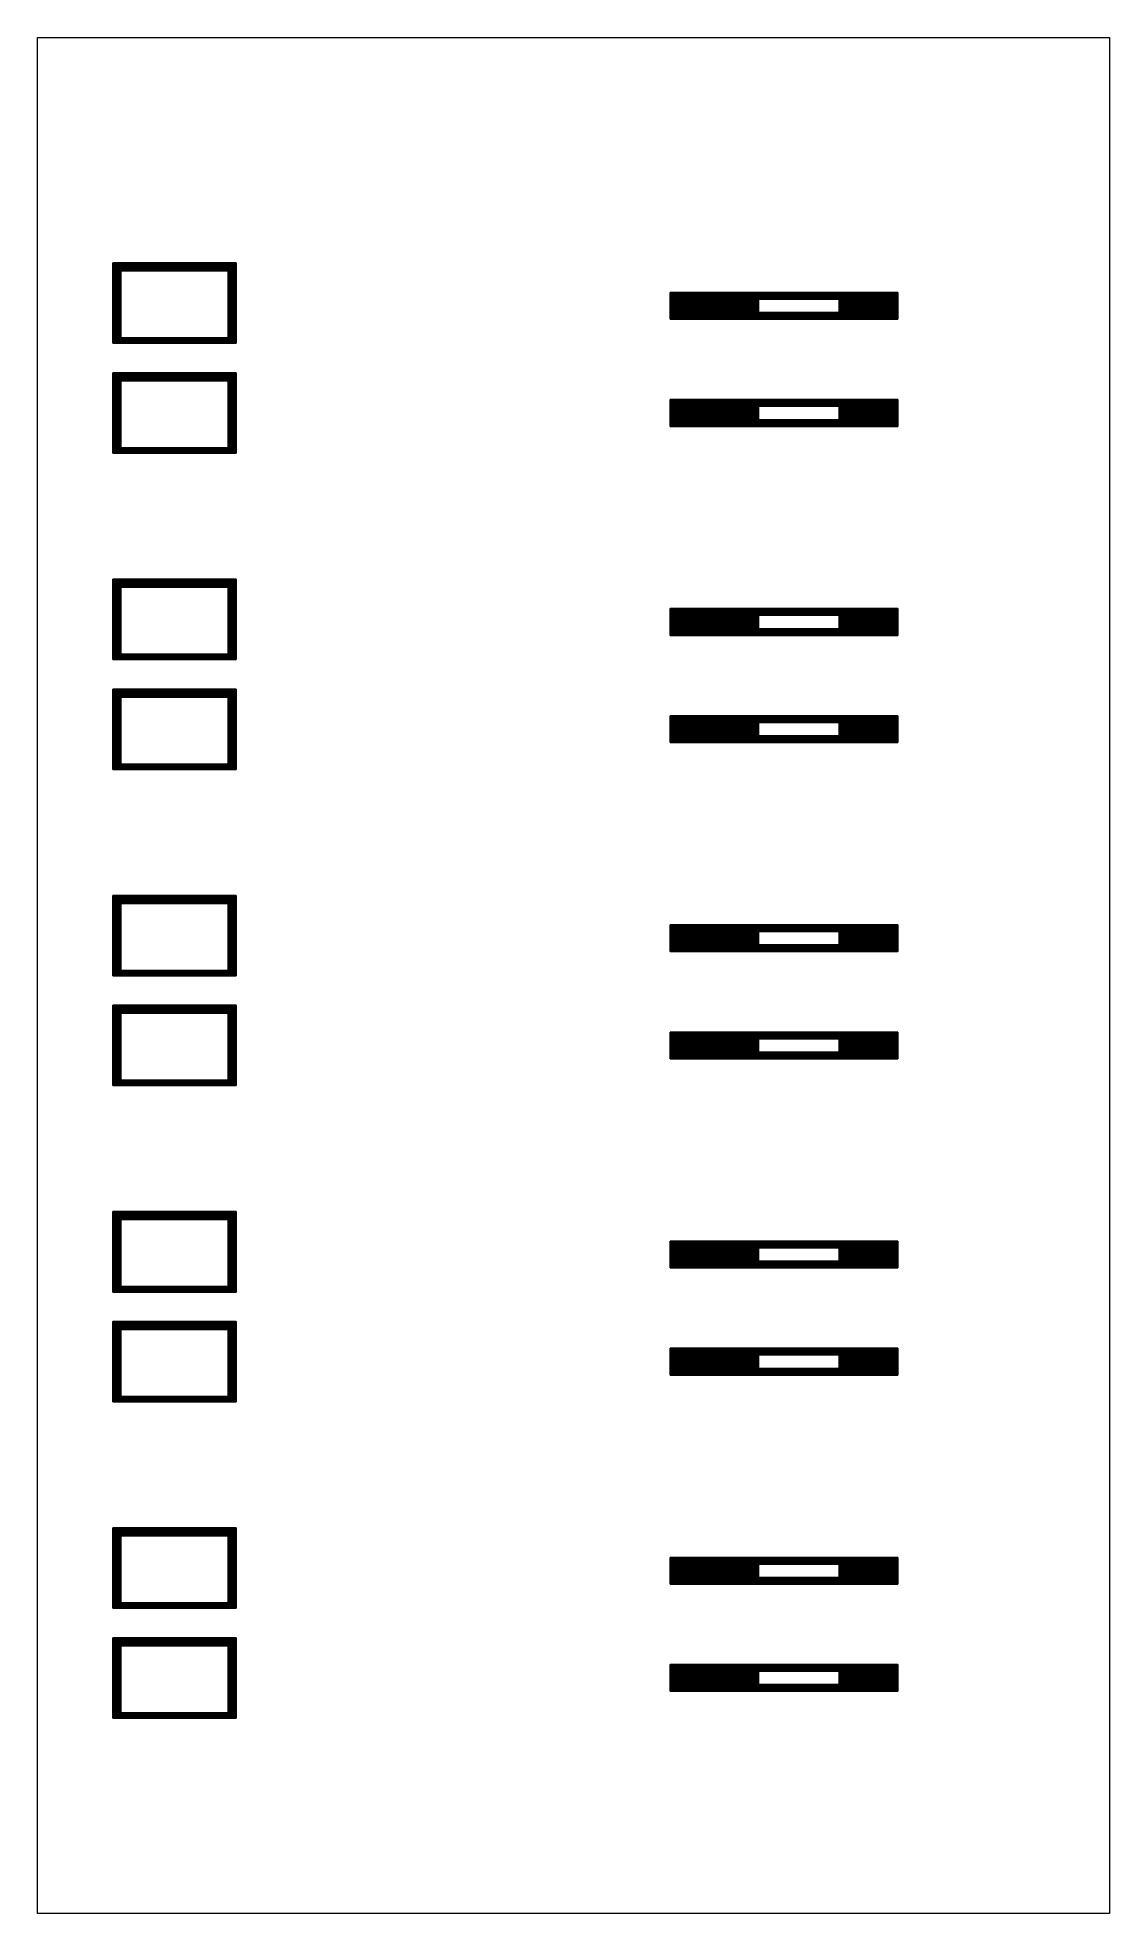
# Model space of a CAD drawing. Header units: millimetres. Extents: x 43.3 to 83.3, y 94.2 to 164.2.
import ezdxf

# ---------------------------------------------------------------- set-up
doc = ezdxf.new("R2010")
doc.units = ezdxf.units.MM
doc.layers.add('Adhesion Layer', color=52, linetype='Continuous')

msp = doc.modelspace()

# ---------------------------------------------------------------- linework, layer by layer
at = {"layer": 'Adhesion Layer', "linetype": 'Continuous', "lineweight": 0}
for p, q in [((43.292, 94.211), (43.292, 164.211)), ((43.292, 164.211), (83.292, 164.211)), ((83.292, 164.211), (83.292, 94.211)), ((83.292, 94.211), (43.292, 94.211))]:
    msp.add_line(p, q, dxfattribs=at)
at = {"layer": 'Adhesion Layer'}
for p, q in [((46.1, 152.8), (46.1, 155.8)), ((46.1, 155.8), (50.7, 155.8)), ((46.1, 155.75), (50.7, 155.75)), ((46.1, 155.7), (50.7, 155.7)), ((46.1, 155.65), (50.7, 155.65)), ((46.1, 155.6), (50.7, 155.6)), ((46.1, 155.55), (50.7, 155.55)), ((46.1, 155.5), (50.7, 155.5)), ((46.1, 155.45), (46.4, 155.45)), ((46.1, 155.4), (46.4, 155.4)), ((46.15, 155.8), (46.15, 152.8)), ((46.2, 155.8), (46.2, 152.8)), ((46.25, 155.8), (46.25, 152.8)), ((46.3, 155.8), (46.3, 152.8)), ((46.35, 155.8), (46.35, 152.8)), ((46.4, 155.8), (46.4, 152.8)), ((46.45, 155.8), (46.45, 155.5)), ((46.5, 155.8), (46.5, 155.5)), ((46.55, 155.8), (46.55, 155.5)), ((46.6, 155.8), (46.6, 155.5)), ((46.65, 155.8), (46.65, 155.5)), ((46.7, 155.8), (46.7, 155.5)), ((46.75, 155.8), (46.75, 155.5)), ((46.8, 155.8), (46.8, 155.5)), ((46.85, 155.8), (46.85, 155.5)), ((46.9, 155.8), (46.9, 155.5)), ((46.95, 155.8), (46.95, 155.5)), ((47, 155.8), (47, 155.5)), ((47.05, 155.8), (47.05, 155.5)), ((47.1, 155.8), (47.1, 155.5)), ((47.15, 155.8), (47.15, 155.5)), ((47.2, 155.8), (47.2, 155.5)), ((47.25, 155.8), (47.25, 155.5)), ((47.3, 155.8), (47.3, 155.5)), ((47.35, 155.8), (47.35, 155.5)), ((47.4, 155.8), (47.4, 155.5)), ((47.45, 155.8), (47.45, 155.5)), ((47.5, 155.8), (47.5, 155.5)), ((47.55, 155.8), (47.55, 155.5)), ((47.6, 155.8), (47.6, 155.5)), ((47.65, 155.8), (47.65, 155.5)), ((47.7, 155.8), (47.7, 155.5)), ((47.75, 155.8), (47.75, 155.5)), ((47.8, 155.8), (47.8, 155.5)), ((47.85, 155.8), (47.85, 155.5)), ((47.9, 155.8), (47.9, 155.5)), ((47.95, 155.8), (47.95, 155.5)), ((48, 155.8), (48, 155.5)), ((48.05, 155.8), (48.05, 155.5)), ((48.1, 155.8), (48.1, 155.5)), ((48.15, 155.8), (48.15, 155.5)), ((48.2, 155.8), (48.2, 155.5)), ((48.25, 155.8), (48.25, 155.5)), ((48.3, 155.8), (48.3, 155.5)), ((48.35, 155.8), (48.35, 155.5)), ((48.4, 155.8), (48.4, 155.5)), ((48.45, 155.8), (48.45, 155.5)), ((48.5, 155.8), (48.5, 155.5)), ((48.55, 155.8), (48.55, 155.5)), ((48.6, 155.8), (48.6, 155.5)), ((48.65, 155.8), (48.65, 155.5)), ((48.7, 155.8), (48.7, 155.5)), ((48.75, 155.8), (48.75, 155.5)), ((48.8, 155.8), (48.8, 155.5)), ((48.85, 155.8), (48.85, 155.5)), ((48.9, 155.8), (48.9, 155.5)), ((48.95, 155.8), (48.95, 155.5)), ((49, 155.8), (49, 155.5)), ((49.05, 155.8), (49.05, 155.5)), ((49.1, 155.8), (49.1, 155.5)), ((49.15, 155.8), (49.15, 155.5)), ((49.2, 155.8), (49.2, 155.5)), ((49.25, 155.8), (49.25, 155.5)), ((49.3, 155.8), (49.3, 155.5)), ((49.35, 155.8), (49.35, 155.5)), ((49.4, 155.8), (49.4, 155.5)), ((49.45, 155.8), (49.45, 155.5)), ((49.5, 155.8), (49.5, 155.5)), ((49.55, 155.8), (49.55, 155.5)), ((49.6, 155.8), (49.6, 155.5)), ((49.65, 155.8), (49.65, 155.5)), ((49.7, 155.8), (49.7, 155.5)), ((49.75, 155.8), (49.75, 155.5)), ((49.8, 155.8), (49.8, 155.5)), ((49.85, 155.8), (49.85, 155.5)), ((49.9, 155.8), (49.9, 155.5)), ((49.95, 155.8), (49.95, 155.5)), ((50, 155.8), (50, 155.5)), ((50.05, 155.8), (50.05, 155.5)), ((50.1, 155.8), (50.1, 155.5)), ((50.15, 155.8), (50.15, 155.5)), ((50.2, 155.8), (50.2, 155.5)), ((50.25, 155.8), (50.25, 155.5)), ((50.3, 155.8), (50.3, 155.5)), ((50.35, 155.8), (50.35, 155.5)), ((50.4, 155.8), (50.4, 152.8)), ((50.4, 155.45), (50.7, 155.45)), ((50.4, 155.4), (50.7, 155.4)), ((50.45, 155.8), (50.45, 152.8)), ((50.5, 155.8), (50.5, 152.8)), ((50.55, 155.8), (50.55, 152.8)), ((50.6, 155.8), (50.6, 152.8)), ((50.65, 155.8), (50.65, 152.8)), ((50.7, 155.8), (50.7, 152.8)), ((46.1, 155.35), (46.4, 155.35)), ((46.1, 155.3), (46.4, 155.3)), ((46.1, 155.25), (46.4, 155.25)), ((46.1, 155.2), (46.4, 155.2)), ((46.1, 155.15), (46.4, 155.15)), ((46.1, 155.1), (46.4, 155.1)), ((46.1, 155.05), (46.4, 155.05)), ((46.1, 155), (46.4, 155)), ((46.1, 154.95), (46.4, 154.95)), ((46.1, 154.9), (46.4, 154.9)), ((46.1, 154.85), (46.4, 154.85)), ((46.1, 154.8), (46.4, 154.8)), ((46.1, 154.75), (46.4, 154.75)), ((46.1, 154.7), (46.4, 154.7)), ((50.4, 155.35), (50.7, 155.35)), ((50.4, 155.3), (50.7, 155.3)), ((50.4, 155.25), (50.7, 155.25)), ((50.4, 155.2), (50.7, 155.2)), ((50.4, 155.15), (50.7, 155.15)), ((50.4, 155.1), (50.7, 155.1)), ((50.4, 155.05), (50.7, 155.05)), ((50.4, 155), (50.7, 155)), ((50.4, 154.95), (50.7, 154.95)), ((50.4, 154.9), (50.7, 154.9)), ((50.4, 154.85), (50.7, 154.85)), ((50.4, 154.8), (50.7, 154.8)), ((50.4, 154.75), (50.7, 154.75)), ((50.4, 154.7), (50.7, 154.7)), ((75.4, 154.7), (66.9, 154.7)), ((66.9, 154.7), (66.9, 153.7)), ((66.95, 153.7), (66.95, 154.7)), ((67, 153.7), (67, 154.7)), ((67.05, 153.7), (67.05, 154.7)), ((67.1, 153.7), (67.1, 154.7)), ((67.15, 153.7), (67.15, 154.7)), ((67.2, 153.7), (67.2, 154.7)), ((67.25, 153.7), (67.25, 154.7)), ((67.3, 153.7), (67.3, 154.7)), ((67.35, 153.7), (67.35, 154.7)), ((67.4, 153.7), (67.4, 154.7)), ((67.45, 153.7), (67.45, 154.7)), ((67.5, 153.7), (67.5, 154.7)), ((67.55, 153.7), (67.55, 154.7)), ((67.6, 153.7), (67.6, 154.7)), ((67.65, 153.7), (67.65, 154.7)), ((67.7, 153.7), (67.7, 154.7)), ((67.75, 153.7), (67.75, 154.7)), ((67.8, 153.7), (67.8, 154.7)), ((67.85, 153.7), (67.85, 154.7)), ((67.9, 153.7), (67.9, 154.7)), ((67.95, 153.7), (67.95, 154.7)), ((68, 153.7), (68, 154.7)), ((68.05, 153.7), (68.05, 154.7)), ((68.1, 153.7), (68.1, 154.7)), ((68.15, 153.7), (68.15, 154.7)), ((68.2, 153.7), (68.2, 154.7)), ((68.25, 153.7), (68.25, 154.7)), ((68.3, 153.7), (68.3, 154.7)), ((68.35, 153.7), (68.35, 154.7)), ((68.4, 153.7), (68.4, 154.7)), ((68.45, 153.7), (68.45, 154.7)), ((68.5, 153.7), (68.5, 154.7)), ((68.55, 153.7), (68.55, 154.7)), ((68.6, 153.7), (68.6, 154.7)), ((68.65, 153.7), (68.65, 154.7)), ((68.7, 153.7), (68.7, 154.7)), ((68.75, 153.7), (68.75, 154.7)), ((68.8, 153.7), (68.8, 154.7)), ((68.85, 153.7), (68.85, 154.7)), ((68.9, 153.7), (68.9, 154.7)), ((68.95, 153.7), (68.95, 154.7)), ((69, 153.7), (69, 154.7)), ((69.05, 153.7), (69.05, 154.7)), ((69.1, 153.7), (69.1, 154.7)), ((69.15, 153.7), (69.15, 154.7)), ((69.2, 153.7), (69.2, 154.7)), ((69.25, 153.7), (69.25, 154.7)), ((69.3, 153.7), (69.3, 154.7)), ((69.35, 153.7), (69.35, 154.7)), ((69.4, 153.7), (69.4, 154.7)), ((69.45, 153.7), (69.45, 154.7)), ((69.5, 153.7), (69.5, 154.7)), ((69.55, 153.7), (69.55, 154.7)), ((69.6, 153.7), (69.6, 154.7)), ((69.65, 153.7), (69.65, 154.7)), ((69.7, 153.7), (69.7, 154.7)), ((69.75, 153.7), (69.75, 154.7)), ((69.8, 153.7), (69.8, 154.7)), ((69.85, 153.7), (69.85, 154.7)), ((69.9, 153.7), (69.9, 154.7)), ((69.95, 153.7), (69.95, 154.7)), ((70, 153.7), (70, 154.7)), ((70.05, 153.7), (70.05, 154.7)), ((70.1, 153.7), (70.1, 154.7)), ((70.15, 153.7), (70.15, 154.7)), ((70.2, 153.7), (70.2, 154.7)), ((70.25, 154.433), (70.25, 154.7)), ((70.3, 154.433), (70.3, 154.7)), ((70.35, 154.433), (70.35, 154.7)), ((70.4, 154.433), (70.4, 154.7)), ((70.45, 154.433), (70.45, 154.7)), ((70.5, 154.433), (70.5, 154.7)), ((70.55, 154.433), (70.55, 154.7)), ((70.6, 154.433), (70.6, 154.7)), ((70.65, 154.433), (70.65, 154.7)), ((70.7, 154.433), (70.7, 154.7)), ((70.75, 154.433), (70.75, 154.7)), ((70.8, 154.433), (70.8, 154.7)), ((70.85, 154.433), (70.85, 154.7)), ((70.9, 154.433), (70.9, 154.7)), ((70.95, 154.433), (70.95, 154.7)), ((71, 154.433), (71, 154.7)), ((71.05, 154.433), (71.05, 154.7)), ((71.1, 154.433), (71.1, 154.7)), ((71.15, 154.433), (71.15, 154.7)), ((71.2, 154.433), (71.2, 154.7)), ((71.25, 154.433), (71.25, 154.7)), ((71.3, 154.433), (71.3, 154.7)), ((71.35, 154.433), (71.35, 154.7)), ((71.4, 154.433), (71.4, 154.7)), ((71.45, 154.433), (71.45, 154.7)), ((71.5, 154.433), (71.5, 154.7)), ((71.55, 154.433), (71.55, 154.7)), ((71.6, 154.433), (71.6, 154.7)), ((71.65, 154.433), (71.65, 154.7)), ((71.7, 154.433), (71.7, 154.7)), ((71.75, 154.433), (71.75, 154.7)), ((71.8, 154.433), (71.8, 154.7)), ((71.85, 154.433), (71.85, 154.7)), ((71.9, 154.433), (71.9, 154.7)), ((71.95, 154.433), (71.95, 154.7)), ((72, 154.433), (72, 154.7)), ((72.05, 154.433), (72.05, 154.7)), ((72.1, 154.433), (72.1, 154.7)), ((72.15, 154.433), (72.15, 154.7)), ((72.2, 154.433), (72.2, 154.7)), ((72.25, 154.433), (72.25, 154.7)), ((72.3, 154.433), (72.3, 154.7)), ((72.35, 154.433), (72.35, 154.7)), ((72.4, 154.433), (72.4, 154.7)), ((72.45, 154.433), (72.45, 154.7)), ((72.5, 154.433), (72.5, 154.7)), ((72.55, 154.433), (72.55, 154.7)), ((72.6, 154.433), (72.6, 154.7)), ((72.65, 154.433), (72.65, 154.7)), ((72.7, 154.433), (72.7, 154.7)), ((72.75, 154.433), (72.75, 154.7)), ((72.8, 154.433), (72.8, 154.7)), ((72.85, 154.433), (72.85, 154.7)), ((72.9, 154.433), (72.9, 154.7)), ((72.95, 154.433), (72.95, 154.7)), ((73, 154.433), (73, 154.7)), ((73.05, 154.433), (73.05, 154.7)), ((73.1, 154.433), (73.1, 154.7)), ((73.15, 154.433), (73.15, 154.7)), ((73.2, 153.7), (73.2, 154.7)), ((73.25, 153.7), (73.25, 154.7)), ((73.3, 153.7), (73.3, 154.7)), ((73.35, 153.7), (73.35, 154.7)), ((73.4, 153.7), (73.4, 154.7)), ((73.45, 153.7), (73.45, 154.7)), ((73.5, 153.7), (73.5, 154.7)), ((73.55, 153.7), (73.55, 154.7)), ((73.6, 153.7), (73.6, 154.7)), ((73.65, 153.7), (73.65, 154.7)), ((73.7, 153.7), (73.7, 154.7)), ((73.75, 153.7), (73.75, 154.7)), ((73.8, 153.7), (73.8, 154.7)), ((73.85, 153.7), (73.85, 154.7)), ((73.9, 153.7), (73.9, 154.7)), ((73.95, 153.7), (73.95, 154.7)), ((74, 153.7), (74, 154.7)), ((74.05, 153.7), (74.05, 154.7)), ((74.1, 153.7), (74.1, 154.7)), ((74.15, 153.7), (74.15, 154.7)), ((74.2, 153.7), (74.2, 154.7)), ((74.25, 153.7), (74.25, 154.7)), ((74.3, 153.7), (74.3, 154.7)), ((74.35, 153.7), (74.35, 154.7)), ((74.4, 153.7), (74.4, 154.7)), ((74.45, 153.7), (74.45, 154.7)), ((74.5, 153.7), (74.5, 154.7)), ((74.55, 153.7), (74.55, 154.7)), ((74.6, 153.7), (74.6, 154.7)), ((74.65, 153.7), (74.65, 154.7)), ((74.7, 153.7), (74.7, 154.7)), ((74.75, 153.7), (74.75, 154.7)), ((74.8, 153.7), (74.8, 154.7)), ((74.85, 153.7), (74.85, 154.7)), ((74.9, 153.7), (74.9, 154.7)), ((74.95, 153.7), (74.95, 154.7)), ((75, 153.7), (75, 154.7)), ((75.05, 153.7), (75.05, 154.7)), ((75.1, 153.7), (75.1, 154.7)), ((75.15, 153.7), (75.15, 154.7)), ((75.2, 153.7), (75.2, 154.7)), ((75.25, 153.7), (75.25, 154.7)), ((75.3, 153.7), (75.3, 154.7)), ((75.35, 153.7), (75.35, 154.7)), ((75.4, 153.7), (75.4, 154.7)), ((46.1, 154.65), (46.4, 154.65)), ((46.1, 154.6), (46.4, 154.6)), ((46.1, 154.55), (46.4, 154.55)), ((46.1, 154.5), (46.4, 154.5)), ((46.1, 154.45), (46.4, 154.45)), ((46.1, 154.4), (46.4, 154.4)), ((46.1, 154.35), (46.4, 154.35)), ((46.1, 154.3), (46.4, 154.3)), ((46.1, 154.25), (46.4, 154.25)), ((46.1, 154.2), (46.4, 154.2)), ((46.1, 154.15), (46.4, 154.15)), ((46.1, 154.1), (46.4, 154.1)), ((46.1, 154.05), (46.4, 154.05)), ((46.1, 154), (46.4, 154)), ((50.4, 154.65), (50.7, 154.65)), ((50.4, 154.6), (50.7, 154.6)), ((50.4, 154.55), (50.7, 154.55)), ((50.4, 154.5), (50.7, 154.5)), ((50.4, 154.45), (50.7, 154.45)), ((50.4, 154.4), (50.7, 154.4)), ((50.4, 154.35), (50.7, 154.35)), ((50.4, 154.3), (50.7, 154.3)), ((50.4, 154.25), (50.7, 154.25)), ((50.4, 154.2), (50.7, 154.2)), ((50.4, 154.15), (50.7, 154.15)), ((50.4, 154.1), (50.7, 154.1)), ((50.4, 154.05), (50.7, 154.05)), ((50.4, 154), (50.7, 154)), ((66.9, 154.65), (75.4, 154.65)), ((66.9, 154.6), (75.4, 154.6)), ((66.9, 154.55), (75.4, 154.55)), ((66.9, 154.5), (75.4, 154.5)), ((66.9, 154.45), (75.4, 154.45)), ((66.9, 154.4), (70.2, 154.4)), ((66.9, 154.35), (70.2, 154.35)), ((66.9, 154.3), (70.2, 154.3)), ((66.9, 154.25), (70.2, 154.25)), ((66.9, 154.2), (70.2, 154.2)), ((66.9, 154.15), (70.2, 154.15)), ((66.9, 154.1), (70.2, 154.1)), ((66.9, 154.05), (70.2, 154.05)), ((66.9, 154), (70.2, 154)), ((73.2, 154.4), (75.4, 154.4)), ((73.2, 154.35), (75.4, 154.35)), ((73.2, 154.3), (75.4, 154.3)), ((73.2, 154.25), (75.4, 154.25)), ((73.2, 154.2), (75.4, 154.2)), ((73.2, 154.15), (75.4, 154.15)), ((73.2, 154.1), (75.4, 154.1)), ((73.2, 154.05), (75.4, 154.05)), ((73.2, 154), (75.4, 154)), ((46.1, 153.95), (46.4, 153.95)), ((46.1, 153.9), (46.4, 153.9)), ((46.1, 153.85), (46.4, 153.85)), ((46.1, 153.8), (46.4, 153.8)), ((46.1, 153.75), (46.4, 153.75)), ((46.1, 153.7), (46.4, 153.7)), ((46.1, 153.65), (46.4, 153.65)), ((46.1, 153.6), (46.4, 153.6)), ((46.1, 153.55), (46.4, 153.55)), ((46.1, 153.5), (46.4, 153.5)), ((46.1, 153.45), (46.4, 153.45)), ((46.1, 153.4), (46.4, 153.4)), ((46.1, 153.35), (46.4, 153.35)), ((46.1, 153.3), (46.4, 153.3)), ((50.4, 153.95), (50.7, 153.95)), ((50.4, 153.9), (50.7, 153.9)), ((50.4, 153.85), (50.7, 153.85)), ((50.4, 153.8), (50.7, 153.8)), ((50.4, 153.75), (50.7, 153.75)), ((50.4, 153.7), (50.7, 153.7)), ((50.4, 153.65), (50.7, 153.65)), ((50.4, 153.6), (50.7, 153.6)), ((50.4, 153.55), (50.7, 153.55)), ((50.4, 153.5), (50.7, 153.5)), ((50.4, 153.45), (50.7, 153.45)), ((50.4, 153.4), (50.7, 153.4)), ((50.4, 153.35), (50.7, 153.35)), ((50.4, 153.3), (50.7, 153.3)), ((66.9, 153.95), (75.4, 153.95)), ((66.9, 153.9), (75.4, 153.9)), ((66.9, 153.85), (75.4, 153.85)), ((66.9, 153.8), (75.4, 153.8)), ((66.9, 153.75), (75.4, 153.75)), ((66.9, 153.7), (75.4, 153.7)), ((70.25, 153.7), (70.25, 153.967)), ((70.3, 153.7), (70.3, 153.967)), ((70.35, 153.7), (70.35, 153.967)), ((70.4, 153.7), (70.4, 153.967)), ((70.45, 153.7), (70.45, 153.967)), ((70.5, 153.7), (70.5, 153.967)), ((70.55, 153.7), (70.55, 153.967)), ((70.6, 153.7), (70.6, 153.967)), ((70.65, 153.7), (70.65, 153.967)), ((70.7, 153.7), (70.7, 153.967)), ((70.75, 153.7), (70.75, 153.967)), ((70.8, 153.7), (70.8, 153.967)), ((70.85, 153.7), (70.85, 153.967)), ((70.9, 153.7), (70.9, 153.967)), ((70.95, 153.7), (70.95, 153.967)), ((71, 153.7), (71, 153.967)), ((71.05, 153.7), (71.05, 153.967)), ((71.1, 153.7), (71.1, 153.967)), ((71.15, 153.7), (71.15, 153.967)), ((71.2, 153.7), (71.2, 153.967)), ((71.25, 153.7), (71.25, 153.967)), ((71.3, 153.7), (71.3, 153.967)), ((71.35, 153.7), (71.35, 153.967)), ((71.4, 153.7), (71.4, 153.967)), ((71.45, 153.7), (71.45, 153.967)), ((71.5, 153.7), (71.5, 153.967)), ((71.55, 153.7), (71.55, 153.967)), ((71.6, 153.7), (71.6, 153.967)), ((71.65, 153.7), (71.65, 153.967)), ((71.7, 153.7), (71.7, 153.967)), ((71.75, 153.7), (71.75, 153.967)), ((71.8, 153.7), (71.8, 153.967)), ((71.85, 153.7), (71.85, 153.967)), ((71.9, 153.7), (71.9, 153.967)), ((71.95, 153.7), (71.95, 153.967)), ((72, 153.7), (72, 153.967)), ((72.05, 153.7), (72.05, 153.967)), ((72.1, 153.7), (72.1, 153.967)), ((72.15, 153.7), (72.15, 153.967)), ((72.2, 153.7), (72.2, 153.967)), ((72.25, 153.7), (72.25, 153.967)), ((72.3, 153.7), (72.3, 153.967)), ((72.35, 153.7), (72.35, 153.967)), ((72.4, 153.7), (72.4, 153.967)), ((72.45, 153.7), (72.45, 153.967)), ((72.5, 153.7), (72.5, 153.967)), ((72.55, 153.7), (72.55, 153.967)), ((72.6, 153.7), (72.6, 153.967)), ((72.65, 153.7), (72.65, 153.967)), ((72.7, 153.7), (72.7, 153.967)), ((72.75, 153.7), (72.75, 153.967)), ((72.8, 153.7), (72.8, 153.967)), ((72.85, 153.7), (72.85, 153.967)), ((72.9, 153.7), (72.9, 153.967)), ((72.95, 153.7), (72.95, 153.967)), ((73, 153.7), (73, 153.967)), ((73.05, 153.7), (73.05, 153.967)), ((73.1, 153.7), (73.1, 153.967)), ((73.15, 153.7), (73.15, 153.967)), ((46.1, 153.25), (46.4, 153.25)), ((46.1, 153.2), (46.4, 153.2)), ((46.1, 153.15), (46.4, 153.15)), ((46.1, 153.1), (46.4, 153.1)), ((46.1, 153.05), (46.4, 153.05)), ((46.1, 153), (50.7, 153)), ((46.1, 152.95), (50.7, 152.95)), ((46.1, 152.9), (50.7, 152.9)), ((46.1, 152.85), (50.7, 152.85)), ((50.7, 152.8), (46.1, 152.8)), ((46.45, 153), (46.45, 152.8)), ((46.5, 153), (46.5, 152.8)), ((46.55, 153), (46.55, 152.8)), ((46.6, 153), (46.6, 152.8)), ((46.65, 153), (46.65, 152.8)), ((46.7, 153), (46.7, 152.8)), ((46.75, 153), (46.75, 152.8)), ((46.8, 153), (46.8, 152.8)), ((46.85, 153), (46.85, 152.8)), ((46.9, 153), (46.9, 152.8)), ((46.95, 153), (46.95, 152.8)), ((47, 153), (47, 152.8)), ((47.05, 153), (47.05, 152.8)), ((47.1, 153), (47.1, 152.8)), ((47.15, 153), (47.15, 152.8)), ((47.2, 153), (47.2, 152.8)), ((47.25, 153), (47.25, 152.8)), ((47.3, 153), (47.3, 152.8)), ((47.35, 153), (47.35, 152.8)), ((47.4, 153), (47.4, 152.8)), ((47.45, 153), (47.45, 152.8)), ((47.5, 153), (47.5, 152.8)), ((47.55, 153), (47.55, 152.8)), ((47.6, 153), (47.6, 152.8)), ((47.65, 153), (47.65, 152.8)), ((47.7, 153), (47.7, 152.8)), ((47.75, 153), (47.75, 152.8)), ((47.8, 153), (47.8, 152.8)), ((47.85, 153), (47.85, 152.8)), ((47.9, 153), (47.9, 152.8)), ((47.95, 153), (47.95, 152.8)), ((48, 153), (48, 152.8)), ((48.05, 153), (48.05, 152.8)), ((48.1, 153), (48.1, 152.8)), ((48.15, 153), (48.15, 152.8)), ((48.2, 153), (48.2, 152.8)), ((48.25, 153), (48.25, 152.8)), ((48.3, 153), (48.3, 152.8)), ((48.35, 153), (48.35, 152.8)), ((48.4, 153), (48.4, 152.8)), ((48.45, 153), (48.45, 152.8)), ((48.5, 153), (48.5, 152.8)), ((48.55, 153), (48.55, 152.8)), ((48.6, 153), (48.6, 152.8)), ((48.65, 153), (48.65, 152.8)), ((48.7, 153), (48.7, 152.8)), ((48.75, 153), (48.75, 152.8)), ((48.8, 153), (48.8, 152.8)), ((48.85, 153), (48.85, 152.8)), ((48.9, 153), (48.9, 152.8)), ((48.95, 153), (48.95, 152.8)), ((49, 153), (49, 152.8)), ((49.05, 153), (49.05, 152.8)), ((49.1, 153), (49.1, 152.8)), ((49.15, 153), (49.15, 152.8)), ((49.2, 153), (49.2, 152.8)), ((49.25, 153), (49.25, 152.8)), ((49.3, 153), (49.3, 152.8)), ((49.35, 153), (49.35, 152.8)), ((49.4, 153), (49.4, 152.8)), ((49.45, 153), (49.45, 152.8)), ((49.5, 153), (49.5, 152.8)), ((49.55, 153), (49.55, 152.8)), ((49.6, 153), (49.6, 152.8)), ((49.65, 153), (49.65, 152.8)), ((49.7, 153), (49.7, 152.8)), ((49.75, 153), (49.75, 152.8)), ((49.8, 153), (49.8, 152.8)), ((49.85, 153), (49.85, 152.8)), ((49.9, 153), (49.9, 152.8)), ((49.95, 153), (49.95, 152.8)), ((50, 153), (50, 152.8)), ((50.05, 153), (50.05, 152.8)), ((50.1, 153), (50.1, 152.8)), ((50.15, 153), (50.15, 152.8)), ((50.2, 153), (50.2, 152.8)), ((50.25, 153), (50.25, 152.8)), ((50.3, 153), (50.3, 152.8)), ((50.35, 153), (50.35, 152.8)), ((50.4, 153.25), (50.7, 153.25)), ((50.4, 153.2), (50.7, 153.2)), ((50.4, 153.15), (50.7, 153.15)), ((50.4, 153.1), (50.7, 153.1)), ((50.4, 153.05), (50.7, 153.05)), ((46.1, 148.7), (46.1, 151.7)), ((46.1, 151.7), (50.7, 151.7)), ((46.1, 151.65), (50.7, 151.65)), ((46.1, 151.6), (50.7, 151.6)), ((46.1, 151.55), (50.7, 151.55)), ((46.1, 151.5), (50.7, 151.5)), ((46.1, 151.45), (50.7, 151.45)), ((46.1, 151.4), (50.7, 151.4)), ((46.1, 151.35), (46.4, 151.35)), ((46.1, 151.3), (46.4, 151.3)), ((46.1, 151.25), (46.4, 151.25)), ((46.15, 151.7), (46.15, 148.7)), ((46.2, 151.7), (46.2, 148.7)), ((46.25, 151.7), (46.25, 148.7)), ((46.3, 151.7), (46.3, 148.7)), ((46.35, 151.7), (46.35, 148.7)), ((46.4, 151.7), (46.4, 148.7)), ((46.45, 151.7), (46.45, 151.4)), ((46.5, 151.7), (46.5, 151.4)), ((46.55, 151.7), (46.55, 151.4)), ((46.6, 151.7), (46.6, 151.4)), ((46.65, 151.7), (46.65, 151.4)), ((46.7, 151.7), (46.7, 151.4)), ((46.75, 151.7), (46.75, 151.4)), ((46.8, 151.7), (46.8, 151.4)), ((46.85, 151.7), (46.85, 151.4)), ((46.9, 151.7), (46.9, 151.4)), ((46.95, 151.7), (46.95, 151.4)), ((47, 151.7), (47, 151.4)), ((47.05, 151.7), (47.05, 151.4)), ((47.1, 151.7), (47.1, 151.4)), ((47.15, 151.7), (47.15, 151.4)), ((47.2, 151.7), (47.2, 151.4)), ((47.25, 151.7), (47.25, 151.4)), ((47.3, 151.7), (47.3, 151.4)), ((47.35, 151.7), (47.35, 151.4)), ((47.4, 151.7), (47.4, 151.4)), ((47.45, 151.7), (47.45, 151.4)), ((47.5, 151.7), (47.5, 151.4)), ((47.55, 151.7), (47.55, 151.4)), ((47.6, 151.7), (47.6, 151.4)), ((47.65, 151.7), (47.65, 151.4)), ((47.7, 151.7), (47.7, 151.4)), ((47.75, 151.7), (47.75, 151.4)), ((47.8, 151.7), (47.8, 151.4)), ((47.85, 151.7), (47.85, 151.4)), ((47.9, 151.7), (47.9, 151.4)), ((47.95, 151.7), (47.95, 151.4)), ((48, 151.7), (48, 151.4)), ((48.05, 151.7), (48.05, 151.4)), ((48.1, 151.7), (48.1, 151.4)), ((48.15, 151.7), (48.15, 151.4)), ((48.2, 151.7), (48.2, 151.4)), ((48.25, 151.7), (48.25, 151.4)), ((48.3, 151.7), (48.3, 151.4)), ((48.35, 151.7), (48.35, 151.4)), ((48.4, 151.7), (48.4, 151.4)), ((48.45, 151.7), (48.45, 151.4)), ((48.5, 151.7), (48.5, 151.4)), ((48.55, 151.7), (48.55, 151.4)), ((48.6, 151.7), (48.6, 151.4)), ((48.65, 151.7), (48.65, 151.4)), ((48.7, 151.7), (48.7, 151.4)), ((48.75, 151.7), (48.75, 151.4)), ((48.8, 151.7), (48.8, 151.4)), ((48.85, 151.7), (48.85, 151.4)), ((48.9, 151.7), (48.9, 151.4)), ((48.95, 151.7), (48.95, 151.4)), ((49, 151.7), (49, 151.4)), ((49.05, 151.7), (49.05, 151.4)), ((49.1, 151.7), (49.1, 151.4)), ((49.15, 151.7), (49.15, 151.4)), ((49.2, 151.7), (49.2, 151.4)), ((49.25, 151.7), (49.25, 151.4)), ((49.3, 151.7), (49.3, 151.4)), ((49.35, 151.7), (49.35, 151.4)), ((49.4, 151.7), (49.4, 151.4)), ((49.45, 151.7), (49.45, 151.4)), ((49.5, 151.7), (49.5, 151.4)), ((49.55, 151.7), (49.55, 151.4)), ((49.6, 151.7), (49.6, 151.4)), ((49.65, 151.7), (49.65, 151.4)), ((49.7, 151.7), (49.7, 151.4)), ((49.75, 151.7), (49.75, 151.4)), ((49.8, 151.7), (49.8, 151.4)), ((49.85, 151.7), (49.85, 151.4)), ((49.9, 151.7), (49.9, 151.4)), ((49.95, 151.7), (49.95, 151.4)), ((50, 151.7), (50, 151.4)), ((50.05, 151.7), (50.05, 151.4)), ((50.1, 151.7), (50.1, 151.4)), ((50.15, 151.7), (50.15, 151.4)), ((50.2, 151.7), (50.2, 151.4)), ((50.25, 151.7), (50.25, 151.4)), ((50.3, 151.7), (50.3, 151.4)), ((50.35, 151.7), (50.35, 151.4)), ((50.4, 151.7), (50.4, 148.7)), ((50.4, 151.35), (50.7, 151.35)), ((50.4, 151.3), (50.7, 151.3)), ((50.4, 151.25), (50.7, 151.25)), ((50.45, 151.7), (50.45, 148.7)), ((50.5, 151.7), (50.5, 148.7)), ((50.55, 151.7), (50.55, 148.7)), ((50.6, 151.7), (50.6, 148.7)), ((50.65, 151.7), (50.65, 148.7)), ((50.7, 151.7), (50.7, 148.7)), ((46.1, 151.2), (46.4, 151.2)), ((46.1, 151.15), (46.4, 151.15)), ((46.1, 151.1), (46.4, 151.1)), ((46.1, 151.05), (46.4, 151.05)), ((46.1, 151), (46.4, 151)), ((46.1, 150.95), (46.4, 150.95)), ((46.1, 150.9), (46.4, 150.9)), ((46.1, 150.85), (46.4, 150.85)), ((46.1, 150.8), (46.4, 150.8)), ((46.1, 150.75), (46.4, 150.75)), ((46.1, 150.7), (46.4, 150.7)), ((46.1, 150.65), (46.4, 150.65)), ((46.1, 150.6), (46.4, 150.6)), ((46.1, 150.55), (46.4, 150.55)), ((50.4, 151.2), (50.7, 151.2)), ((50.4, 151.15), (50.7, 151.15)), ((50.4, 151.1), (50.7, 151.1)), ((50.4, 151.05), (50.7, 151.05)), ((50.4, 151), (50.7, 151)), ((50.4, 150.95), (50.7, 150.95)), ((50.4, 150.9), (50.7, 150.9)), ((50.4, 150.85), (50.7, 150.85)), ((50.4, 150.8), (50.7, 150.8)), ((50.4, 150.75), (50.7, 150.75)), ((50.4, 150.7), (50.7, 150.7)), ((50.4, 150.65), (50.7, 150.65)), ((50.4, 150.6), (50.7, 150.6)), ((50.4, 150.55), (50.7, 150.55)), ((75.4, 150.7), (66.9, 150.7)), ((66.9, 150.7), (66.9, 149.7)), ((66.9, 150.65), (75.4, 150.65)), ((66.9, 150.6), (75.4, 150.6)), ((66.9, 150.55), (75.4, 150.55)), ((66.95, 149.7), (66.95, 150.7)), ((67, 149.7), (67, 150.7)), ((67.05, 149.7), (67.05, 150.7)), ((67.1, 149.7), (67.1, 150.7)), ((67.15, 149.7), (67.15, 150.7)), ((67.2, 149.7), (67.2, 150.7)), ((67.25, 149.7), (67.25, 150.7)), ((67.3, 149.7), (67.3, 150.7)), ((67.35, 149.7), (67.35, 150.7)), ((67.4, 149.7), (67.4, 150.7)), ((67.45, 149.7), (67.45, 150.7)), ((67.5, 149.7), (67.5, 150.7)), ((67.55, 149.7), (67.55, 150.7)), ((67.6, 149.7), (67.6, 150.7)), ((67.65, 149.7), (67.65, 150.7)), ((67.7, 149.7), (67.7, 150.7)), ((67.75, 149.7), (67.75, 150.7)), ((67.8, 149.7), (67.8, 150.7)), ((67.85, 149.7), (67.85, 150.7)), ((67.9, 149.7), (67.9, 150.7)), ((67.95, 149.7), (67.95, 150.7)), ((68, 149.7), (68, 150.7)), ((68.05, 149.7), (68.05, 150.7)), ((68.1, 149.7), (68.1, 150.7)), ((68.15, 149.7), (68.15, 150.7)), ((68.2, 149.7), (68.2, 150.7)), ((68.25, 149.7), (68.25, 150.7)), ((68.3, 149.7), (68.3, 150.7)), ((68.35, 149.7), (68.35, 150.7)), ((68.4, 149.7), (68.4, 150.7)), ((68.45, 149.7), (68.45, 150.7)), ((68.5, 149.7), (68.5, 150.7)), ((68.55, 149.7), (68.55, 150.7)), ((68.6, 149.7), (68.6, 150.7)), ((68.65, 149.7), (68.65, 150.7)), ((68.7, 149.7), (68.7, 150.7)), ((68.75, 149.7), (68.75, 150.7)), ((68.8, 149.7), (68.8, 150.7)), ((68.85, 149.7), (68.85, 150.7)), ((68.9, 149.7), (68.9, 150.7)), ((68.95, 149.7), (68.95, 150.7)), ((69, 149.7), (69, 150.7)), ((69.05, 149.7), (69.05, 150.7)), ((69.1, 149.7), (69.1, 150.7)), ((69.15, 149.7), (69.15, 150.7)), ((69.2, 149.7), (69.2, 150.7)), ((69.25, 149.7), (69.25, 150.7)), ((69.3, 149.7), (69.3, 150.7)), ((69.35, 149.7), (69.35, 150.7)), ((69.4, 149.7), (69.4, 150.7)), ((69.45, 149.7), (69.45, 150.7)), ((69.5, 149.7), (69.5, 150.7)), ((69.55, 149.7), (69.55, 150.7)), ((69.6, 149.7), (69.6, 150.7)), ((69.65, 149.7), (69.65, 150.7)), ((69.7, 149.7), (69.7, 150.7)), ((69.75, 149.7), (69.75, 150.7)), ((69.8, 149.7), (69.8, 150.7)), ((69.85, 149.7), (69.85, 150.7)), ((69.9, 149.7), (69.9, 150.7)), ((69.95, 149.7), (69.95, 150.7)), ((70, 149.7), (70, 150.7)), ((70.05, 149.7), (70.05, 150.7)), ((70.1, 149.7), (70.1, 150.7)), ((70.15, 149.7), (70.15, 150.7)), ((70.2, 149.7), (70.2, 150.7)), ((70.25, 150.433), (70.25, 150.7)), ((70.3, 150.433), (70.3, 150.7)), ((70.35, 150.433), (70.35, 150.7)), ((70.4, 150.433), (70.4, 150.7)), ((70.45, 150.433), (70.45, 150.7)), ((70.5, 150.433), (70.5, 150.7)), ((70.55, 150.433), (70.55, 150.7)), ((70.6, 150.433), (70.6, 150.7)), ((70.65, 150.433), (70.65, 150.7)), ((70.7, 150.433), (70.7, 150.7)), ((70.75, 150.433), (70.75, 150.7)), ((70.8, 150.433), (70.8, 150.7)), ((70.85, 150.433), (70.85, 150.7)), ((70.9, 150.433), (70.9, 150.7)), ((70.95, 150.433), (70.95, 150.7)), ((71, 150.433), (71, 150.7)), ((71.05, 150.433), (71.05, 150.7)), ((71.1, 150.433), (71.1, 150.7)), ((71.15, 150.433), (71.15, 150.7)), ((71.2, 150.433), (71.2, 150.7)), ((71.25, 150.433), (71.25, 150.7)), ((71.3, 150.433), (71.3, 150.7)), ((71.35, 150.433), (71.35, 150.7)), ((71.4, 150.433), (71.4, 150.7)), ((71.45, 150.433), (71.45, 150.7)), ((71.5, 150.433), (71.5, 150.7)), ((71.55, 150.433), (71.55, 150.7)), ((71.6, 150.433), (71.6, 150.7)), ((71.65, 150.433), (71.65, 150.7)), ((71.7, 150.433), (71.7, 150.7)), ((71.75, 150.433), (71.75, 150.7)), ((71.8, 150.433), (71.8, 150.7)), ((71.85, 150.433), (71.85, 150.7)), ((71.9, 150.433), (71.9, 150.7)), ((71.95, 150.433), (71.95, 150.7)), ((72, 150.433), (72, 150.7)), ((72.05, 150.433), (72.05, 150.7)), ((72.1, 150.433), (72.1, 150.7)), ((72.15, 150.433), (72.15, 150.7)), ((72.2, 150.433), (72.2, 150.7)), ((72.25, 150.433), (72.25, 150.7)), ((72.3, 150.433), (72.3, 150.7)), ((72.35, 150.433), (72.35, 150.7)), ((72.4, 150.433), (72.4, 150.7)), ((72.45, 150.433), (72.45, 150.7)), ((72.5, 150.433), (72.5, 150.7)), ((72.55, 150.433), (72.55, 150.7)), ((72.6, 150.433), (72.6, 150.7)), ((72.65, 150.433), (72.65, 150.7)), ((72.7, 150.433), (72.7, 150.7)), ((72.75, 150.433), (72.75, 150.7)), ((72.8, 150.433), (72.8, 150.7)), ((72.85, 150.433), (72.85, 150.7)), ((72.9, 150.433), (72.9, 150.7)), ((72.95, 150.433), (72.95, 150.7)), ((73, 150.433), (73, 150.7)), ((73.05, 150.433), (73.05, 150.7)), ((73.1, 150.433), (73.1, 150.7)), ((73.15, 150.433), (73.15, 150.7)), ((73.2, 149.7), (73.2, 150.7)), ((73.25, 149.7), (73.25, 150.7)), ((73.3, 149.7), (73.3, 150.7)), ((73.35, 149.7), (73.35, 150.7)), ((73.4, 149.7), (73.4, 150.7)), ((73.45, 149.7), (73.45, 150.7)), ((73.5, 149.7), (73.5, 150.7)), ((73.55, 149.7), (73.55, 150.7)), ((73.6, 149.7), (73.6, 150.7)), ((73.65, 149.7), (73.65, 150.7)), ((73.7, 149.7), (73.7, 150.7)), ((73.75, 149.7), (73.75, 150.7)), ((73.8, 149.7), (73.8, 150.7)), ((73.85, 149.7), (73.85, 150.7)), ((73.9, 149.7), (73.9, 150.7)), ((73.95, 149.7), (73.95, 150.7)), ((74, 149.7), (74, 150.7)), ((74.05, 149.7), (74.05, 150.7)), ((74.1, 149.7), (74.1, 150.7)), ((74.15, 149.7), (74.15, 150.7)), ((74.2, 149.7), (74.2, 150.7)), ((74.25, 149.7), (74.25, 150.7)), ((74.3, 149.7), (74.3, 150.7)), ((74.35, 149.7), (74.35, 150.7)), ((74.4, 149.7), (74.4, 150.7)), ((74.45, 149.7), (74.45, 150.7)), ((74.5, 149.7), (74.5, 150.7)), ((74.55, 149.7), (74.55, 150.7)), ((74.6, 149.7), (74.6, 150.7)), ((74.65, 149.7), (74.65, 150.7)), ((74.7, 149.7), (74.7, 150.7)), ((74.75, 149.7), (74.75, 150.7)), ((74.8, 149.7), (74.8, 150.7)), ((74.85, 149.7), (74.85, 150.7)), ((74.9, 149.7), (74.9, 150.7)), ((74.95, 149.7), (74.95, 150.7)), ((75, 149.7), (75, 150.7)), ((75.05, 149.7), (75.05, 150.7)), ((75.1, 149.7), (75.1, 150.7)), ((75.15, 149.7), (75.15, 150.7)), ((75.2, 149.7), (75.2, 150.7)), ((75.25, 149.7), (75.25, 150.7)), ((75.3, 149.7), (75.3, 150.7)), ((75.35, 149.7), (75.35, 150.7)), ((75.4, 149.7), (75.4, 150.7)), ((46.1, 150.5), (46.4, 150.5)), ((46.1, 150.45), (46.4, 150.45)), ((46.1, 150.4), (46.4, 150.4)), ((46.1, 150.35), (46.4, 150.35)), ((46.1, 150.3), (46.4, 150.3)), ((46.1, 150.25), (46.4, 150.25)), ((46.1, 150.2), (46.4, 150.2)), ((46.1, 150.15), (46.4, 150.15)), ((46.1, 150.1), (46.4, 150.1)), ((46.1, 150.05), (46.4, 150.05)), ((46.1, 150), (46.4, 150)), ((46.1, 149.95), (46.4, 149.95)), ((46.1, 149.9), (46.4, 149.9)), ((46.1, 149.85), (46.4, 149.85)), ((50.4, 150.5), (50.7, 150.5)), ((50.4, 150.45), (50.7, 150.45)), ((50.4, 150.4), (50.7, 150.4)), ((50.4, 150.35), (50.7, 150.35)), ((50.4, 150.3), (50.7, 150.3)), ((50.4, 150.25), (50.7, 150.25)), ((50.4, 150.2), (50.7, 150.2)), ((50.4, 150.15), (50.7, 150.15)), ((50.4, 150.1), (50.7, 150.1)), ((50.4, 150.05), (50.7, 150.05)), ((50.4, 150), (50.7, 150)), ((50.4, 149.95), (50.7, 149.95)), ((50.4, 149.9), (50.7, 149.9)), ((50.4, 149.85), (50.7, 149.85)), ((66.9, 150.5), (75.4, 150.5)), ((66.9, 150.45), (75.4, 150.45)), ((66.9, 150.4), (70.2, 150.4)), ((66.9, 150.35), (70.2, 150.35)), ((66.9, 150.3), (70.2, 150.3)), ((66.9, 150.25), (70.2, 150.25)), ((66.9, 150.2), (70.2, 150.2)), ((66.9, 150.15), (70.2, 150.15)), ((66.9, 150.1), (70.2, 150.1)), ((66.9, 150.05), (70.2, 150.05)), ((66.9, 150), (70.2, 150)), ((66.9, 149.95), (75.4, 149.95)), ((66.9, 149.9), (75.4, 149.9)), ((66.9, 149.85), (75.4, 149.85)), ((70.25, 149.7), (70.25, 149.967)), ((70.3, 149.7), (70.3, 149.967)), ((70.35, 149.7), (70.35, 149.967)), ((70.4, 149.7), (70.4, 149.967)), ((70.45, 149.7), (70.45, 149.967)), ((70.5, 149.7), (70.5, 149.967)), ((70.55, 149.7), (70.55, 149.967)), ((70.6, 149.7), (70.6, 149.967)), ((70.65, 149.7), (70.65, 149.967)), ((70.7, 149.7), (70.7, 149.967)), ((70.75, 149.7), (70.75, 149.967)), ((70.8, 149.7), (70.8, 149.967)), ((70.85, 149.7), (70.85, 149.967)), ((70.9, 149.7), (70.9, 149.967)), ((70.95, 149.7), (70.95, 149.967)), ((71, 149.7), (71, 149.967)), ((71.05, 149.7), (71.05, 149.967)), ((71.1, 149.7), (71.1, 149.967)), ((71.15, 149.7), (71.15, 149.967)), ((71.2, 149.7), (71.2, 149.967)), ((71.25, 149.7), (71.25, 149.967)), ((71.3, 149.7), (71.3, 149.967)), ((71.35, 149.7), (71.35, 149.967)), ((71.4, 149.7), (71.4, 149.967)), ((71.45, 149.7), (71.45, 149.967)), ((71.5, 149.7), (71.5, 149.967)), ((71.55, 149.7), (71.55, 149.967)), ((71.6, 149.7), (71.6, 149.967)), ((71.65, 149.7), (71.65, 149.967)), ((71.7, 149.7), (71.7, 149.967)), ((71.75, 149.7), (71.75, 149.967)), ((71.8, 149.7), (71.8, 149.967)), ((71.85, 149.7), (71.85, 149.967)), ((71.9, 149.7), (71.9, 149.967)), ((71.95, 149.7), (71.95, 149.967)), ((72, 149.7), (72, 149.967)), ((72.05, 149.7), (72.05, 149.967)), ((72.1, 149.7), (72.1, 149.967)), ((72.15, 149.7), (72.15, 149.967)), ((72.2, 149.7), (72.2, 149.967)), ((72.25, 149.7), (72.25, 149.967)), ((72.3, 149.7), (72.3, 149.967)), ((72.35, 149.7), (72.35, 149.967)), ((72.4, 149.7), (72.4, 149.967)), ((72.45, 149.7), (72.45, 149.967)), ((72.5, 149.7), (72.5, 149.967)), ((72.55, 149.7), (72.55, 149.967)), ((72.6, 149.7), (72.6, 149.967)), ((72.65, 149.7), (72.65, 149.967)), ((72.7, 149.7), (72.7, 149.967)), ((72.75, 149.7), (72.75, 149.967)), ((72.8, 149.7), (72.8, 149.967)), ((72.85, 149.7), (72.85, 149.967)), ((72.9, 149.7), (72.9, 149.967)), ((72.95, 149.7), (72.95, 149.967)), ((73, 149.7), (73, 149.967)), ((73.05, 149.7), (73.05, 149.967)), ((73.1, 149.7), (73.1, 149.967)), ((73.15, 149.7), (73.15, 149.967)), ((73.2, 150.4), (75.4, 150.4)), ((73.2, 150.35), (75.4, 150.35)), ((73.2, 150.3), (75.4, 150.3)), ((73.2, 150.25), (75.4, 150.25)), ((73.2, 150.2), (75.4, 150.2)), ((73.2, 150.15), (75.4, 150.15)), ((73.2, 150.1), (75.4, 150.1)), ((73.2, 150.05), (75.4, 150.05)), ((73.2, 150), (75.4, 150)), ((46.1, 149.8), (46.4, 149.8)), ((46.1, 149.75), (46.4, 149.75)), ((46.1, 149.7), (46.4, 149.7)), ((46.1, 149.65), (46.4, 149.65)), ((46.1, 149.6), (46.4, 149.6)), ((46.1, 149.55), (46.4, 149.55)), ((46.1, 149.5), (46.4, 149.5)), ((46.1, 149.45), (46.4, 149.45)), ((46.1, 149.4), (46.4, 149.4)), ((46.1, 149.35), (46.4, 149.35)), ((46.1, 149.3), (46.4, 149.3)), ((46.1, 149.25), (46.4, 149.25)), ((46.1, 149.2), (46.4, 149.2)), ((46.1, 149.15), (46.4, 149.15)), ((50.4, 149.8), (50.7, 149.8)), ((50.4, 149.75), (50.7, 149.75)), ((50.4, 149.7), (50.7, 149.7)), ((50.4, 149.65), (50.7, 149.65)), ((50.4, 149.6), (50.7, 149.6)), ((50.4, 149.55), (50.7, 149.55)), ((50.4, 149.5), (50.7, 149.5)), ((50.4, 149.45), (50.7, 149.45)), ((50.4, 149.4), (50.7, 149.4)), ((50.4, 149.35), (50.7, 149.35)), ((50.4, 149.3), (50.7, 149.3)), ((50.4, 149.25), (50.7, 149.25)), ((50.4, 149.2), (50.7, 149.2)), ((50.4, 149.15), (50.7, 149.15)), ((66.9, 149.8), (75.4, 149.8)), ((66.9, 149.75), (75.4, 149.75)), ((66.9, 149.7), (75.4, 149.7)), ((46.1, 149.1), (46.4, 149.1)), ((46.1, 149.05), (46.4, 149.05)), ((46.1, 149), (46.4, 149)), ((46.1, 148.95), (46.4, 148.95)), ((46.1, 148.9), (50.7, 148.9)), ((46.1, 148.85), (50.7, 148.85)), ((46.1, 148.8), (50.7, 148.8)), ((46.1, 148.75), (50.7, 148.75)), ((50.7, 148.7), (46.1, 148.7)), ((46.45, 148.9), (46.45, 148.7)), ((46.5, 148.9), (46.5, 148.7)), ((46.55, 148.9), (46.55, 148.7)), ((46.6, 148.9), (46.6, 148.7)), ((46.65, 148.9), (46.65, 148.7)), ((46.7, 148.9), (46.7, 148.7)), ((46.75, 148.9), (46.75, 148.7)), ((46.8, 148.9), (46.8, 148.7)), ((46.85, 148.9), (46.85, 148.7)), ((46.9, 148.9), (46.9, 148.7)), ((46.95, 148.9), (46.95, 148.7)), ((47, 148.9), (47, 148.7)), ((47.05, 148.9), (47.05, 148.7)), ((47.1, 148.9), (47.1, 148.7)), ((47.15, 148.9), (47.15, 148.7)), ((47.2, 148.9), (47.2, 148.7)), ((47.25, 148.9), (47.25, 148.7)), ((47.3, 148.9), (47.3, 148.7)), ((47.35, 148.9), (47.35, 148.7)), ((47.4, 148.9), (47.4, 148.7)), ((47.45, 148.9), (47.45, 148.7)), ((47.5, 148.9), (47.5, 148.7)), ((47.55, 148.9), (47.55, 148.7)), ((47.6, 148.9), (47.6, 148.7)), ((47.65, 148.9), (47.65, 148.7)), ((47.7, 148.9), (47.7, 148.7)), ((47.75, 148.9), (47.75, 148.7)), ((47.8, 148.9), (47.8, 148.7)), ((47.85, 148.9), (47.85, 148.7)), ((47.9, 148.9), (47.9, 148.7)), ((47.95, 148.9), (47.95, 148.7)), ((48, 148.9), (48, 148.7)), ((48.05, 148.9), (48.05, 148.7)), ((48.1, 148.9), (48.1, 148.7)), ((48.15, 148.9), (48.15, 148.7)), ((48.2, 148.9), (48.2, 148.7)), ((48.25, 148.9), (48.25, 148.7)), ((48.3, 148.9), (48.3, 148.7)), ((48.35, 148.9), (48.35, 148.7)), ((48.4, 148.9), (48.4, 148.7)), ((48.45, 148.9), (48.45, 148.7)), ((48.5, 148.9), (48.5, 148.7)), ((48.55, 148.9), (48.55, 148.7)), ((48.6, 148.9), (48.6, 148.7)), ((48.65, 148.9), (48.65, 148.7)), ((48.7, 148.9), (48.7, 148.7)), ((48.75, 148.9), (48.75, 148.7)), ((48.8, 148.9), (48.8, 148.7)), ((48.85, 148.9), (48.85, 148.7)), ((48.9, 148.9), (48.9, 148.7)), ((48.95, 148.9), (48.95, 148.7)), ((49, 148.9), (49, 148.7)), ((49.05, 148.9), (49.05, 148.7)), ((49.1, 148.9), (49.1, 148.7)), ((49.15, 148.9), (49.15, 148.7)), ((49.2, 148.9), (49.2, 148.7)), ((49.25, 148.9), (49.25, 148.7)), ((49.3, 148.9), (49.3, 148.7)), ((49.35, 148.9), (49.35, 148.7)), ((49.4, 148.9), (49.4, 148.7)), ((49.45, 148.9), (49.45, 148.7)), ((49.5, 148.9), (49.5, 148.7)), ((49.55, 148.9), (49.55, 148.7)), ((49.6, 148.9), (49.6, 148.7)), ((49.65, 148.9), (49.65, 148.7)), ((49.7, 148.9), (49.7, 148.7)), ((49.75, 148.9), (49.75, 148.7)), ((49.8, 148.9), (49.8, 148.7)), ((49.85, 148.9), (49.85, 148.7)), ((49.9, 148.9), (49.9, 148.7)), ((49.95, 148.9), (49.95, 148.7)), ((50, 148.9), (50, 148.7)), ((50.05, 148.9), (50.05, 148.7)), ((50.1, 148.9), (50.1, 148.7)), ((50.15, 148.9), (50.15, 148.7)), ((50.2, 148.9), (50.2, 148.7)), ((50.25, 148.9), (50.25, 148.7)), ((50.3, 148.9), (50.3, 148.7)), ((50.35, 148.9), (50.35, 148.7)), ((50.4, 149.1), (50.7, 149.1)), ((50.4, 149.05), (50.7, 149.05)), ((50.4, 149), (50.7, 149)), ((50.4, 148.95), (50.7, 148.95)), ((46.1, 141), (46.1, 144)), ((46.1, 144), (50.7, 144)), ((46.1, 143.95), (50.7, 143.95)), ((46.1, 143.9), (50.7, 143.9)), ((46.1, 143.85), (50.7, 143.85)), ((46.1, 143.8), (50.7, 143.8)), ((46.1, 143.75), (50.7, 143.75)), ((46.1, 143.7), (50.7, 143.7)), ((46.1, 143.65), (46.4, 143.65)), ((46.1, 143.6), (46.4, 143.6)), ((46.1, 143.55), (46.4, 143.55)), ((46.15, 144), (46.15, 141)), ((46.2, 144), (46.2, 141)), ((46.25, 144), (46.25, 141)), ((46.3, 144), (46.3, 141)), ((46.35, 144), (46.35, 141)), ((46.4, 144), (46.4, 141)), ((46.45, 144), (46.45, 143.7)), ((46.5, 144), (46.5, 143.7)), ((46.55, 144), (46.55, 143.7)), ((46.6, 144), (46.6, 143.7)), ((46.65, 144), (46.65, 143.7)), ((46.7, 144), (46.7, 143.7)), ((46.75, 144), (46.75, 143.7)), ((46.8, 144), (46.8, 143.7)), ((46.85, 144), (46.85, 143.7)), ((46.9, 144), (46.9, 143.7)), ((46.95, 144), (46.95, 143.7)), ((47, 144), (47, 143.7)), ((47.05, 144), (47.05, 143.7)), ((47.1, 144), (47.1, 143.7)), ((47.15, 144), (47.15, 143.7)), ((47.2, 144), (47.2, 143.7)), ((47.25, 144), (47.25, 143.7)), ((47.3, 144), (47.3, 143.7)), ((47.35, 144), (47.35, 143.7)), ((47.4, 144), (47.4, 143.7)), ((47.45, 144), (47.45, 143.7)), ((47.5, 144), (47.5, 143.7)), ((47.55, 144), (47.55, 143.7)), ((47.6, 144), (47.6, 143.7)), ((47.65, 144), (47.65, 143.7)), ((47.7, 144), (47.7, 143.7)), ((47.75, 144), (47.75, 143.7)), ((47.8, 144), (47.8, 143.7)), ((47.85, 144), (47.85, 143.7)), ((47.9, 144), (47.9, 143.7)), ((47.95, 144), (47.95, 143.7)), ((48, 144), (48, 143.7)), ((48.05, 144), (48.05, 143.7)), ((48.1, 144), (48.1, 143.7)), ((48.15, 144), (48.15, 143.7)), ((48.2, 144), (48.2, 143.7)), ((48.25, 144), (48.25, 143.7)), ((48.3, 144), (48.3, 143.7)), ((48.35, 144), (48.35, 143.7)), ((48.4, 144), (48.4, 143.7)), ((48.45, 144), (48.45, 143.7)), ((48.5, 144), (48.5, 143.7)), ((48.55, 144), (48.55, 143.7)), ((48.6, 144), (48.6, 143.7)), ((48.65, 144), (48.65, 143.7)), ((48.7, 144), (48.7, 143.7)), ((48.75, 144), (48.75, 143.7)), ((48.8, 144), (48.8, 143.7)), ((48.85, 144), (48.85, 143.7)), ((48.9, 144), (48.9, 143.7)), ((48.95, 144), (48.95, 143.7)), ((49, 144), (49, 143.7)), ((49.05, 144), (49.05, 143.7)), ((49.1, 144), (49.1, 143.7)), ((49.15, 144), (49.15, 143.7)), ((49.2, 144), (49.2, 143.7)), ((49.25, 144), (49.25, 143.7)), ((49.3, 144), (49.3, 143.7)), ((49.35, 144), (49.35, 143.7)), ((49.4, 144), (49.4, 143.7)), ((49.45, 144), (49.45, 143.7)), ((49.5, 144), (49.5, 143.7)), ((49.55, 144), (49.55, 143.7)), ((49.6, 144), (49.6, 143.7)), ((49.65, 144), (49.65, 143.7)), ((49.7, 144), (49.7, 143.7)), ((49.75, 144), (49.75, 143.7)), ((49.8, 144), (49.8, 143.7)), ((49.85, 144), (49.85, 143.7)), ((49.9, 144), (49.9, 143.7)), ((49.95, 144), (49.95, 143.7)), ((50, 144), (50, 143.7)), ((50.05, 144), (50.05, 143.7)), ((50.1, 144), (50.1, 143.7)), ((50.15, 144), (50.15, 143.7)), ((50.2, 144), (50.2, 143.7)), ((50.25, 144), (50.25, 143.7)), ((50.3, 144), (50.3, 143.7)), ((50.35, 144), (50.35, 143.7)), ((50.4, 144), (50.4, 141)), ((50.4, 143.65), (50.7, 143.65)), ((50.4, 143.6), (50.7, 143.6)), ((50.4, 143.55), (50.7, 143.55)), ((50.45, 144), (50.45, 141)), ((50.5, 144), (50.5, 141)), ((50.55, 144), (50.55, 141)), ((50.6, 144), (50.6, 141)), ((50.65, 144), (50.65, 141)), ((50.7, 144), (50.7, 141)), ((46.1, 143.5), (46.4, 143.5)), ((46.1, 143.45), (46.4, 143.45)), ((46.1, 143.4), (46.4, 143.4)), ((46.1, 143.35), (46.4, 143.35)), ((46.1, 143.3), (46.4, 143.3)), ((46.1, 143.25), (46.4, 143.25)), ((46.1, 143.2), (46.4, 143.2)), ((46.1, 143.15), (46.4, 143.15)), ((46.1, 143.1), (46.4, 143.1)), ((46.1, 143.05), (46.4, 143.05)), ((46.1, 143), (46.4, 143)), ((46.1, 142.95), (46.4, 142.95)), ((46.1, 142.9), (46.4, 142.9)), ((46.1, 142.85), (46.4, 142.85)), ((50.4, 143.5), (50.7, 143.5)), ((50.4, 143.45), (50.7, 143.45)), ((50.4, 143.4), (50.7, 143.4)), ((50.4, 143.35), (50.7, 143.35)), ((50.4, 143.3), (50.7, 143.3)), ((50.4, 143.25), (50.7, 143.25)), ((50.4, 143.2), (50.7, 143.2)), ((50.4, 143.15), (50.7, 143.15)), ((50.4, 143.1), (50.7, 143.1)), ((50.4, 143.05), (50.7, 143.05)), ((50.4, 143), (50.7, 143)), ((50.4, 142.95), (50.7, 142.95)), ((50.4, 142.9), (50.7, 142.9)), ((50.4, 142.85), (50.7, 142.85)), ((75.4, 142.9), (66.9, 142.9)), ((66.9, 142.9), (66.9, 141.9)), ((66.9, 142.85), (75.4, 142.85)), ((66.95, 141.9), (66.95, 142.9)), ((67, 141.9), (67, 142.9)), ((67.05, 141.9), (67.05, 142.9)), ((67.1, 141.9), (67.1, 142.9)), ((67.15, 141.9), (67.15, 142.9)), ((67.2, 141.9), (67.2, 142.9)), ((67.25, 141.9), (67.25, 142.9)), ((67.3, 141.9), (67.3, 142.9)), ((67.35, 141.9), (67.35, 142.9)), ((67.4, 141.9), (67.4, 142.9)), ((67.45, 141.9), (67.45, 142.9)), ((67.5, 141.9), (67.5, 142.9)), ((67.55, 141.9), (67.55, 142.9)), ((67.6, 141.9), (67.6, 142.9)), ((67.65, 141.9), (67.65, 142.9)), ((67.7, 141.9), (67.7, 142.9)), ((67.75, 141.9), (67.75, 142.9)), ((67.8, 141.9), (67.8, 142.9)), ((67.85, 141.9), (67.85, 142.9)), ((67.9, 141.9), (67.9, 142.9)), ((67.95, 141.9), (67.95, 142.9)), ((68, 141.9), (68, 142.9)), ((68.05, 141.9), (68.05, 142.9)), ((68.1, 141.9), (68.1, 142.9)), ((68.15, 141.9), (68.15, 142.9)), ((68.2, 141.9), (68.2, 142.9)), ((68.25, 141.9), (68.25, 142.9)), ((68.3, 141.9), (68.3, 142.9)), ((68.35, 141.9), (68.35, 142.9)), ((68.4, 141.9), (68.4, 142.9)), ((68.45, 141.9), (68.45, 142.9)), ((68.5, 141.9), (68.5, 142.9)), ((68.55, 141.9), (68.55, 142.9)), ((68.6, 141.9), (68.6, 142.9)), ((68.65, 141.9), (68.65, 142.9)), ((68.7, 141.9), (68.7, 142.9)), ((68.75, 141.9), (68.75, 142.9)), ((68.8, 141.9), (68.8, 142.9)), ((68.85, 141.9), (68.85, 142.9)), ((68.9, 141.9), (68.9, 142.9)), ((68.95, 141.9), (68.95, 142.9)), ((69, 141.9), (69, 142.9)), ((69.05, 141.9), (69.05, 142.9)), ((69.1, 141.9), (69.1, 142.9)), ((69.15, 141.9), (69.15, 142.9)), ((69.2, 141.9), (69.2, 142.9)), ((69.25, 141.9), (69.25, 142.9)), ((69.3, 141.9), (69.3, 142.9)), ((69.35, 141.9), (69.35, 142.9)), ((69.4, 141.9), (69.4, 142.9)), ((69.45, 141.9), (69.45, 142.9)), ((69.5, 141.9), (69.5, 142.9)), ((69.55, 141.9), (69.55, 142.9)), ((69.6, 141.9), (69.6, 142.9)), ((69.65, 141.9), (69.65, 142.9)), ((69.7, 141.9), (69.7, 142.9)), ((69.75, 141.9), (69.75, 142.9)), ((69.8, 141.9), (69.8, 142.9)), ((69.85, 141.9), (69.85, 142.9)), ((69.9, 141.9), (69.9, 142.9)), ((69.95, 141.9), (69.95, 142.9)), ((70, 141.9), (70, 142.9)), ((70.05, 141.9), (70.05, 142.9)), ((70.1, 141.9), (70.1, 142.9)), ((70.15, 141.9), (70.15, 142.9)), ((70.2, 141.9), (70.2, 142.9)), ((70.25, 142.633), (70.25, 142.9)), ((70.3, 142.633), (70.3, 142.9)), ((70.35, 142.633), (70.35, 142.9)), ((70.4, 142.633), (70.4, 142.9)), ((70.45, 142.633), (70.45, 142.9)), ((70.5, 142.633), (70.5, 142.9)), ((70.55, 142.633), (70.55, 142.9)), ((70.6, 142.633), (70.6, 142.9)), ((70.65, 142.633), (70.65, 142.9)), ((70.7, 142.633), (70.7, 142.9)), ((70.75, 142.633), (70.75, 142.9)), ((70.8, 142.633), (70.8, 142.9)), ((70.85, 142.633), (70.85, 142.9)), ((70.9, 142.633), (70.9, 142.9)), ((70.95, 142.633), (70.95, 142.9)), ((71, 142.633), (71, 142.9)), ((71.05, 142.633), (71.05, 142.9)), ((71.1, 142.633), (71.1, 142.9)), ((71.15, 142.633), (71.15, 142.9)), ((71.2, 142.633), (71.2, 142.9)), ((71.25, 142.633), (71.25, 142.9)), ((71.3, 142.633), (71.3, 142.9)), ((71.35, 142.633), (71.35, 142.9)), ((71.4, 142.633), (71.4, 142.9)), ((71.45, 142.633), (71.45, 142.9)), ((71.5, 142.633), (71.5, 142.9)), ((71.55, 142.633), (71.55, 142.9)), ((71.6, 142.633), (71.6, 142.9)), ((71.65, 142.633), (71.65, 142.9)), ((71.7, 142.633), (71.7, 142.9)), ((71.75, 142.633), (71.75, 142.9)), ((71.8, 142.633), (71.8, 142.9)), ((71.85, 142.633), (71.85, 142.9)), ((71.9, 142.633), (71.9, 142.9)), ((71.95, 142.633), (71.95, 142.9)), ((72, 142.633), (72, 142.9)), ((72.05, 142.633), (72.05, 142.9)), ((72.1, 142.633), (72.1, 142.9)), ((72.15, 142.633), (72.15, 142.9)), ((72.2, 142.633), (72.2, 142.9)), ((72.25, 142.633), (72.25, 142.9)), ((72.3, 142.633), (72.3, 142.9)), ((72.35, 142.633), (72.35, 142.9)), ((72.4, 142.633), (72.4, 142.9)), ((72.45, 142.633), (72.45, 142.9)), ((72.5, 142.633), (72.5, 142.9)), ((72.55, 142.633), (72.55, 142.9)), ((72.6, 142.633), (72.6, 142.9)), ((72.65, 142.633), (72.65, 142.9)), ((72.7, 142.633), (72.7, 142.9)), ((72.75, 142.633), (72.75, 142.9)), ((72.8, 142.633), (72.8, 142.9)), ((72.85, 142.633), (72.85, 142.9)), ((72.9, 142.633), (72.9, 142.9)), ((72.95, 142.633), (72.95, 142.9)), ((73, 142.633), (73, 142.9)), ((73.05, 142.633), (73.05, 142.9)), ((73.1, 142.633), (73.1, 142.9)), ((73.15, 142.633), (73.15, 142.9)), ((73.2, 141.9), (73.2, 142.9)), ((73.25, 141.9), (73.25, 142.9)), ((73.3, 141.9), (73.3, 142.9)), ((73.35, 141.9), (73.35, 142.9)), ((73.4, 141.9), (73.4, 142.9)), ((73.45, 141.9), (73.45, 142.9)), ((73.5, 141.9), (73.5, 142.9)), ((73.55, 141.9), (73.55, 142.9)), ((73.6, 141.9), (73.6, 142.9)), ((73.65, 141.9), (73.65, 142.9)), ((73.7, 141.9), (73.7, 142.9)), ((73.75, 141.9), (73.75, 142.9)), ((73.8, 141.9), (73.8, 142.9)), ((73.85, 141.9), (73.85, 142.9)), ((73.9, 141.9), (73.9, 142.9)), ((73.95, 141.9), (73.95, 142.9)), ((74, 141.9), (74, 142.9)), ((74.05, 141.9), (74.05, 142.9)), ((74.1, 141.9), (74.1, 142.9)), ((74.15, 141.9), (74.15, 142.9)), ((74.2, 141.9), (74.2, 142.9)), ((74.25, 141.9), (74.25, 142.9)), ((74.3, 141.9), (74.3, 142.9)), ((74.35, 141.9), (74.35, 142.9)), ((74.4, 141.9), (74.4, 142.9)), ((74.45, 141.9), (74.45, 142.9)), ((74.5, 141.9), (74.5, 142.9)), ((74.55, 141.9), (74.55, 142.9)), ((74.6, 141.9), (74.6, 142.9)), ((74.65, 141.9), (74.65, 142.9)), ((74.7, 141.9), (74.7, 142.9)), ((74.75, 141.9), (74.75, 142.9)), ((74.8, 141.9), (74.8, 142.9)), ((74.85, 141.9), (74.85, 142.9)), ((74.9, 141.9), (74.9, 142.9)), ((74.95, 141.9), (74.95, 142.9)), ((75, 141.9), (75, 142.9)), ((75.05, 141.9), (75.05, 142.9)), ((75.1, 141.9), (75.1, 142.9)), ((75.15, 141.9), (75.15, 142.9)), ((75.2, 141.9), (75.2, 142.9)), ((75.25, 141.9), (75.25, 142.9)), ((75.3, 141.9), (75.3, 142.9)), ((75.35, 141.9), (75.35, 142.9)), ((75.4, 141.9), (75.4, 142.9)), ((46.1, 142.8), (46.4, 142.8)), ((46.1, 142.75), (46.4, 142.75)), ((46.1, 142.7), (46.4, 142.7)), ((46.1, 142.65), (46.4, 142.65)), ((46.1, 142.6), (46.4, 142.6)), ((46.1, 142.55), (46.4, 142.55)), ((46.1, 142.5), (46.4, 142.5)), ((46.1, 142.45), (46.4, 142.45)), ((46.1, 142.4), (46.4, 142.4)), ((46.1, 142.35), (46.4, 142.35)), ((46.1, 142.3), (46.4, 142.3)), ((46.1, 142.25), (46.4, 142.25)), ((46.1, 142.2), (46.4, 142.2)), ((46.1, 142.15), (46.4, 142.15)), ((50.4, 142.8), (50.7, 142.8)), ((50.4, 142.75), (50.7, 142.75)), ((50.4, 142.7), (50.7, 142.7)), ((50.4, 142.65), (50.7, 142.65)), ((50.4, 142.6), (50.7, 142.6)), ((50.4, 142.55), (50.7, 142.55)), ((50.4, 142.5), (50.7, 142.5)), ((50.4, 142.45), (50.7, 142.45)), ((50.4, 142.4), (50.7, 142.4)), ((50.4, 142.35), (50.7, 142.35)), ((50.4, 142.3), (50.7, 142.3)), ((50.4, 142.25), (50.7, 142.25)), ((50.4, 142.2), (50.7, 142.2)), ((50.4, 142.15), (50.7, 142.15)), ((66.9, 142.8), (75.4, 142.8)), ((66.9, 142.75), (75.4, 142.75)), ((66.9, 142.7), (75.4, 142.7)), ((66.9, 142.65), (75.4, 142.65)), ((66.9, 142.6), (70.2, 142.6)), ((66.9, 142.55), (70.2, 142.55)), ((66.9, 142.5), (70.2, 142.5)), ((66.9, 142.45), (70.2, 142.45)), ((66.9, 142.4), (70.2, 142.4)), ((66.9, 142.35), (70.2, 142.35)), ((66.9, 142.3), (70.2, 142.3)), ((66.9, 142.25), (70.2, 142.25)), ((66.9, 142.2), (70.2, 142.2)), ((66.9, 142.15), (75.4, 142.15)), ((70.25, 141.9), (70.25, 142.167)), ((70.3, 141.9), (70.3, 142.167)), ((70.35, 141.9), (70.35, 142.167)), ((70.4, 141.9), (70.4, 142.167)), ((70.45, 141.9), (70.45, 142.167)), ((70.5, 141.9), (70.5, 142.167)), ((70.55, 141.9), (70.55, 142.167)), ((70.6, 141.9), (70.6, 142.167)), ((70.65, 141.9), (70.65, 142.167)), ((70.7, 141.9), (70.7, 142.167)), ((70.75, 141.9), (70.75, 142.167)), ((70.8, 141.9), (70.8, 142.167)), ((70.85, 141.9), (70.85, 142.167)), ((70.9, 141.9), (70.9, 142.167)), ((70.95, 141.9), (70.95, 142.167)), ((71, 141.9), (71, 142.167)), ((71.05, 141.9), (71.05, 142.167)), ((71.1, 141.9), (71.1, 142.167)), ((71.15, 141.9), (71.15, 142.167)), ((71.2, 141.9), (71.2, 142.167)), ((71.25, 141.9), (71.25, 142.167)), ((71.3, 141.9), (71.3, 142.167)), ((71.35, 141.9), (71.35, 142.167)), ((71.4, 141.9), (71.4, 142.167)), ((71.45, 141.9), (71.45, 142.167)), ((71.5, 141.9), (71.5, 142.167)), ((71.55, 141.9), (71.55, 142.167)), ((71.6, 141.9), (71.6, 142.167)), ((71.65, 141.9), (71.65, 142.167)), ((71.7, 141.9), (71.7, 142.167)), ((71.75, 141.9), (71.75, 142.167)), ((71.8, 141.9), (71.8, 142.167)), ((71.85, 141.9), (71.85, 142.167)), ((71.9, 141.9), (71.9, 142.167)), ((71.95, 141.9), (71.95, 142.167)), ((72, 141.9), (72, 142.167)), ((72.05, 141.9), (72.05, 142.167)), ((72.1, 141.9), (72.1, 142.167)), ((72.15, 141.9), (72.15, 142.167)), ((72.2, 141.9), (72.2, 142.167)), ((72.25, 141.9), (72.25, 142.167)), ((72.3, 141.9), (72.3, 142.167)), ((72.35, 141.9), (72.35, 142.167)), ((72.4, 141.9), (72.4, 142.167)), ((72.45, 141.9), (72.45, 142.167)), ((72.5, 141.9), (72.5, 142.167)), ((72.55, 141.9), (72.55, 142.167)), ((72.6, 141.9), (72.6, 142.167)), ((72.65, 141.9), (72.65, 142.167)), ((72.7, 141.9), (72.7, 142.167)), ((72.75, 141.9), (72.75, 142.167)), ((72.8, 141.9), (72.8, 142.167)), ((72.85, 141.9), (72.85, 142.167)), ((72.9, 141.9), (72.9, 142.167)), ((72.95, 141.9), (72.95, 142.167)), ((73, 141.9), (73, 142.167)), ((73.05, 141.9), (73.05, 142.167)), ((73.1, 141.9), (73.1, 142.167)), ((73.15, 141.9), (73.15, 142.167)), ((73.2, 142.6), (75.4, 142.6)), ((73.2, 142.55), (75.4, 142.55)), ((73.2, 142.5), (75.4, 142.5)), ((73.2, 142.45), (75.4, 142.45)), ((73.2, 142.4), (75.4, 142.4)), ((73.2, 142.35), (75.4, 142.35)), ((73.2, 142.3), (75.4, 142.3)), ((73.2, 142.25), (75.4, 142.25)), ((73.2, 142.2), (75.4, 142.2)), ((46.1, 142.1), (46.4, 142.1)), ((46.1, 142.05), (46.4, 142.05)), ((46.1, 142), (46.4, 142)), ((46.1, 141.95), (46.4, 141.95)), ((46.1, 141.9), (46.4, 141.9)), ((46.1, 141.85), (46.4, 141.85)), ((46.1, 141.8), (46.4, 141.8)), ((46.1, 141.75), (46.4, 141.75)), ((46.1, 141.7), (46.4, 141.7)), ((46.1, 141.65), (46.4, 141.65)), ((46.1, 141.6), (46.4, 141.6)), ((46.1, 141.55), (46.4, 141.55)), ((46.1, 141.5), (46.4, 141.5)), ((46.1, 141.45), (46.4, 141.45)), ((50.4, 142.1), (50.7, 142.1)), ((50.4, 142.05), (50.7, 142.05)), ((50.4, 142), (50.7, 142)), ((50.4, 141.95), (50.7, 141.95)), ((50.4, 141.9), (50.7, 141.9)), ((50.4, 141.85), (50.7, 141.85)), ((50.4, 141.8), (50.7, 141.8)), ((50.4, 141.75), (50.7, 141.75)), ((50.4, 141.7), (50.7, 141.7)), ((50.4, 141.65), (50.7, 141.65)), ((50.4, 141.6), (50.7, 141.6)), ((50.4, 141.55), (50.7, 141.55)), ((50.4, 141.5), (50.7, 141.5)), ((50.4, 141.45), (50.7, 141.45)), ((66.9, 142.1), (75.4, 142.1)), ((66.9, 142.05), (75.4, 142.05)), ((66.9, 142), (75.4, 142)), ((66.9, 141.95), (75.4, 141.95)), ((66.9, 141.9), (75.4, 141.9)), ((46.1, 141.4), (46.4, 141.4)), ((46.1, 141.35), (46.4, 141.35)), ((46.1, 141.3), (46.4, 141.3)), ((46.1, 141.25), (46.4, 141.25)), ((46.1, 141.2), (50.7, 141.2)), ((46.1, 141.15), (50.7, 141.15)), ((46.1, 141.1), (50.7, 141.1)), ((46.1, 141.05), (50.7, 141.05)), ((50.7, 141), (46.1, 141)), ((46.45, 141.2), (46.45, 141)), ((46.5, 141.2), (46.5, 141)), ((46.55, 141.2), (46.55, 141)), ((46.6, 141.2), (46.6, 141)), ((46.65, 141.2), (46.65, 141)), ((46.7, 141.2), (46.7, 141)), ((46.75, 141.2), (46.75, 141)), ((46.8, 141.2), (46.8, 141)), ((46.85, 141.2), (46.85, 141)), ((46.9, 141.2), (46.9, 141)), ((46.95, 141.2), (46.95, 141)), ((47, 141.2), (47, 141)), ((47.05, 141.2), (47.05, 141)), ((47.1, 141.2), (47.1, 141)), ((47.15, 141.2), (47.15, 141)), ((47.2, 141.2), (47.2, 141)), ((47.25, 141.2), (47.25, 141)), ((47.3, 141.2), (47.3, 141)), ((47.35, 141.2), (47.35, 141)), ((47.4, 141.2), (47.4, 141)), ((47.45, 141.2), (47.45, 141)), ((47.5, 141.2), (47.5, 141)), ((47.55, 141.2), (47.55, 141)), ((47.6, 141.2), (47.6, 141)), ((47.65, 141.2), (47.65, 141)), ((47.7, 141.2), (47.7, 141)), ((47.75, 141.2), (47.75, 141)), ((47.8, 141.2), (47.8, 141)), ((47.85, 141.2), (47.85, 141)), ((47.9, 141.2), (47.9, 141)), ((47.95, 141.2), (47.95, 141)), ((48, 141.2), (48, 141)), ((48.05, 141.2), (48.05, 141)), ((48.1, 141.2), (48.1, 141)), ((48.15, 141.2), (48.15, 141)), ((48.2, 141.2), (48.2, 141)), ((48.25, 141.2), (48.25, 141)), ((48.3, 141.2), (48.3, 141)), ((48.35, 141.2), (48.35, 141)), ((48.4, 141.2), (48.4, 141)), ((48.45, 141.2), (48.45, 141)), ((48.5, 141.2), (48.5, 141)), ((48.55, 141.2), (48.55, 141)), ((48.6, 141.2), (48.6, 141)), ((48.65, 141.2), (48.65, 141)), ((48.7, 141.2), (48.7, 141)), ((48.75, 141.2), (48.75, 141)), ((48.8, 141.2), (48.8, 141)), ((48.85, 141.2), (48.85, 141)), ((48.9, 141.2), (48.9, 141)), ((48.95, 141.2), (48.95, 141)), ((49, 141.2), (49, 141)), ((49.05, 141.2), (49.05, 141)), ((49.1, 141.2), (49.1, 141)), ((49.15, 141.2), (49.15, 141)), ((49.2, 141.2), (49.2, 141)), ((49.25, 141.2), (49.25, 141)), ((49.3, 141.2), (49.3, 141)), ((49.35, 141.2), (49.35, 141)), ((49.4, 141.2), (49.4, 141)), ((49.45, 141.2), (49.45, 141)), ((49.5, 141.2), (49.5, 141)), ((49.55, 141.2), (49.55, 141)), ((49.6, 141.2), (49.6, 141)), ((49.65, 141.2), (49.65, 141)), ((49.7, 141.2), (49.7, 141)), ((49.75, 141.2), (49.75, 141)), ((49.8, 141.2), (49.8, 141)), ((49.85, 141.2), (49.85, 141)), ((49.9, 141.2), (49.9, 141)), ((49.95, 141.2), (49.95, 141)), ((50, 141.2), (50, 141)), ((50.05, 141.2), (50.05, 141)), ((50.1, 141.2), (50.1, 141)), ((50.15, 141.2), (50.15, 141)), ((50.2, 141.2), (50.2, 141)), ((50.25, 141.2), (50.25, 141)), ((50.3, 141.2), (50.3, 141)), ((50.35, 141.2), (50.35, 141)), ((50.4, 141.4), (50.7, 141.4)), ((50.4, 141.35), (50.7, 141.35)), ((50.4, 141.3), (50.7, 141.3)), ((50.4, 141.25), (50.7, 141.25)), ((46.1, 136.9), (46.1, 139.9)), ((46.1, 139.9), (50.7, 139.9)), ((46.1, 139.85), (50.7, 139.85)), ((46.1, 139.8), (50.7, 139.8)), ((46.1, 139.75), (50.7, 139.75)), ((46.1, 139.7), (50.7, 139.7)), ((46.1, 139.65), (50.7, 139.65)), ((46.1, 139.6), (50.7, 139.6)), ((46.1, 139.55), (46.4, 139.55)), ((46.1, 139.5), (46.4, 139.5)), ((46.1, 139.45), (46.4, 139.45)), ((46.1, 139.4), (46.4, 139.4)), ((46.1, 139.35), (46.4, 139.35)), ((46.15, 139.9), (46.15, 136.9)), ((46.2, 139.9), (46.2, 136.9)), ((46.25, 139.9), (46.25, 136.9)), ((46.3, 139.9), (46.3, 136.9)), ((46.35, 139.9), (46.35, 136.9)), ((46.4, 139.9), (46.4, 136.9)), ((46.45, 139.9), (46.45, 139.6)), ((46.5, 139.9), (46.5, 139.6)), ((46.55, 139.9), (46.55, 139.6)), ((46.6, 139.9), (46.6, 139.6)), ((46.65, 139.9), (46.65, 139.6)), ((46.7, 139.9), (46.7, 139.6)), ((46.75, 139.9), (46.75, 139.6)), ((46.8, 139.9), (46.8, 139.6)), ((46.85, 139.9), (46.85, 139.6)), ((46.9, 139.9), (46.9, 139.6)), ((46.95, 139.9), (46.95, 139.6)), ((47, 139.9), (47, 139.6)), ((47.05, 139.9), (47.05, 139.6)), ((47.1, 139.9), (47.1, 139.6)), ((47.15, 139.9), (47.15, 139.6)), ((47.2, 139.9), (47.2, 139.6)), ((47.25, 139.9), (47.25, 139.6)), ((47.3, 139.9), (47.3, 139.6)), ((47.35, 139.9), (47.35, 139.6)), ((47.4, 139.9), (47.4, 139.6)), ((47.45, 139.9), (47.45, 139.6)), ((47.5, 139.9), (47.5, 139.6)), ((47.55, 139.9), (47.55, 139.6)), ((47.6, 139.9), (47.6, 139.6)), ((47.65, 139.9), (47.65, 139.6)), ((47.7, 139.9), (47.7, 139.6)), ((47.75, 139.9), (47.75, 139.6)), ((47.8, 139.9), (47.8, 139.6)), ((47.85, 139.9), (47.85, 139.6)), ((47.9, 139.9), (47.9, 139.6)), ((47.95, 139.9), (47.95, 139.6)), ((48, 139.9), (48, 139.6)), ((48.05, 139.9), (48.05, 139.6)), ((48.1, 139.9), (48.1, 139.6)), ((48.15, 139.9), (48.15, 139.6)), ((48.2, 139.9), (48.2, 139.6)), ((48.25, 139.9), (48.25, 139.6)), ((48.3, 139.9), (48.3, 139.6)), ((48.35, 139.9), (48.35, 139.6)), ((48.4, 139.9), (48.4, 139.6)), ((48.45, 139.9), (48.45, 139.6)), ((48.5, 139.9), (48.5, 139.6)), ((48.55, 139.9), (48.55, 139.6)), ((48.6, 139.9), (48.6, 139.6)), ((48.65, 139.9), (48.65, 139.6)), ((48.7, 139.9), (48.7, 139.6)), ((48.75, 139.9), (48.75, 139.6)), ((48.8, 139.9), (48.8, 139.6)), ((48.85, 139.9), (48.85, 139.6)), ((48.9, 139.9), (48.9, 139.6)), ((48.95, 139.9), (48.95, 139.6)), ((49, 139.9), (49, 139.6)), ((49.05, 139.9), (49.05, 139.6)), ((49.1, 139.9), (49.1, 139.6)), ((49.15, 139.9), (49.15, 139.6)), ((49.2, 139.9), (49.2, 139.6)), ((49.25, 139.9), (49.25, 139.6)), ((49.3, 139.9), (49.3, 139.6)), ((49.35, 139.9), (49.35, 139.6)), ((49.4, 139.9), (49.4, 139.6)), ((49.45, 139.9), (49.45, 139.6)), ((49.5, 139.9), (49.5, 139.6)), ((49.55, 139.9), (49.55, 139.6)), ((49.6, 139.9), (49.6, 139.6)), ((49.65, 139.9), (49.65, 139.6)), ((49.7, 139.9), (49.7, 139.6)), ((49.75, 139.9), (49.75, 139.6)), ((49.8, 139.9), (49.8, 139.6)), ((49.85, 139.9), (49.85, 139.6)), ((49.9, 139.9), (49.9, 139.6)), ((49.95, 139.9), (49.95, 139.6)), ((50, 139.9), (50, 139.6)), ((50.05, 139.9), (50.05, 139.6)), ((50.1, 139.9), (50.1, 139.6)), ((50.15, 139.9), (50.15, 139.6)), ((50.2, 139.9), (50.2, 139.6)), ((50.25, 139.9), (50.25, 139.6)), ((50.3, 139.9), (50.3, 139.6)), ((50.35, 139.9), (50.35, 139.6)), ((50.4, 139.9), (50.4, 136.9)), ((50.4, 139.55), (50.7, 139.55)), ((50.4, 139.5), (50.7, 139.5)), ((50.4, 139.45), (50.7, 139.45)), ((50.4, 139.4), (50.7, 139.4)), ((50.4, 139.35), (50.7, 139.35)), ((50.45, 139.9), (50.45, 136.9)), ((50.5, 139.9), (50.5, 136.9)), ((50.55, 139.9), (50.55, 136.9)), ((50.6, 139.9), (50.6, 136.9)), ((50.65, 139.9), (50.65, 136.9)), ((50.7, 139.9), (50.7, 136.9)), ((46.1, 139.3), (46.4, 139.3)), ((46.1, 139.25), (46.4, 139.25)), ((46.1, 139.2), (46.4, 139.2)), ((46.1, 139.15), (46.4, 139.15)), ((46.1, 139.1), (46.4, 139.1)), ((46.1, 139.05), (46.4, 139.05)), ((46.1, 139), (46.4, 139)), ((46.1, 138.95), (46.4, 138.95)), ((46.1, 138.9), (46.4, 138.9)), ((46.1, 138.85), (46.4, 138.85)), ((46.1, 138.8), (46.4, 138.8)), ((46.1, 138.75), (46.4, 138.75)), ((46.1, 138.7), (46.4, 138.7)), ((46.1, 138.65), (46.4, 138.65)), ((50.4, 139.3), (50.7, 139.3)), ((50.4, 139.25), (50.7, 139.25)), ((50.4, 139.2), (50.7, 139.2)), ((50.4, 139.15), (50.7, 139.15)), ((50.4, 139.1), (50.7, 139.1)), ((50.4, 139.05), (50.7, 139.05)), ((50.4, 139), (50.7, 139)), ((50.4, 138.95), (50.7, 138.95)), ((50.4, 138.9), (50.7, 138.9)), ((50.4, 138.85), (50.7, 138.85)), ((50.4, 138.8), (50.7, 138.8)), ((50.4, 138.75), (50.7, 138.75)), ((50.4, 138.7), (50.7, 138.7)), ((50.4, 138.65), (50.7, 138.65)), ((75.4, 138.9), (66.9, 138.9)), ((66.9, 138.9), (66.9, 137.9)), ((66.9, 138.85), (75.4, 138.85)), ((66.9, 138.8), (75.4, 138.8)), ((66.9, 138.75), (75.4, 138.75)), ((66.9, 138.7), (75.4, 138.7)), ((66.9, 138.65), (75.4, 138.65)), ((66.95, 137.9), (66.95, 138.9)), ((67, 137.9), (67, 138.9)), ((67.05, 137.9), (67.05, 138.9)), ((67.1, 137.9), (67.1, 138.9)), ((67.15, 137.9), (67.15, 138.9)), ((67.2, 137.9), (67.2, 138.9)), ((67.25, 137.9), (67.25, 138.9)), ((67.3, 137.9), (67.3, 138.9)), ((67.35, 137.9), (67.35, 138.9)), ((67.4, 137.9), (67.4, 138.9)), ((67.45, 137.9), (67.45, 138.9)), ((67.5, 137.9), (67.5, 138.9)), ((67.55, 137.9), (67.55, 138.9)), ((67.6, 137.9), (67.6, 138.9)), ((67.65, 137.9), (67.65, 138.9)), ((67.7, 137.9), (67.7, 138.9)), ((67.75, 137.9), (67.75, 138.9)), ((67.8, 137.9), (67.8, 138.9)), ((67.85, 137.9), (67.85, 138.9)), ((67.9, 137.9), (67.9, 138.9)), ((67.95, 137.9), (67.95, 138.9)), ((68, 137.9), (68, 138.9)), ((68.05, 137.9), (68.05, 138.9)), ((68.1, 137.9), (68.1, 138.9)), ((68.15, 137.9), (68.15, 138.9)), ((68.2, 137.9), (68.2, 138.9)), ((68.25, 137.9), (68.25, 138.9)), ((68.3, 137.9), (68.3, 138.9)), ((68.35, 137.9), (68.35, 138.9)), ((68.4, 137.9), (68.4, 138.9)), ((68.45, 137.9), (68.45, 138.9)), ((68.5, 137.9), (68.5, 138.9)), ((68.55, 137.9), (68.55, 138.9)), ((68.6, 137.9), (68.6, 138.9)), ((68.65, 137.9), (68.65, 138.9)), ((68.7, 137.9), (68.7, 138.9)), ((68.75, 137.9), (68.75, 138.9)), ((68.8, 137.9), (68.8, 138.9)), ((68.85, 137.9), (68.85, 138.9)), ((68.9, 137.9), (68.9, 138.9)), ((68.95, 137.9), (68.95, 138.9)), ((69, 137.9), (69, 138.9)), ((69.05, 137.9), (69.05, 138.9)), ((69.1, 137.9), (69.1, 138.9)), ((69.15, 137.9), (69.15, 138.9)), ((69.2, 137.9), (69.2, 138.9)), ((69.25, 137.9), (69.25, 138.9)), ((69.3, 137.9), (69.3, 138.9)), ((69.35, 137.9), (69.35, 138.9)), ((69.4, 137.9), (69.4, 138.9)), ((69.45, 137.9), (69.45, 138.9)), ((69.5, 137.9), (69.5, 138.9)), ((69.55, 137.9), (69.55, 138.9)), ((69.6, 137.9), (69.6, 138.9)), ((69.65, 137.9), (69.65, 138.9)), ((69.7, 137.9), (69.7, 138.9)), ((69.75, 137.9), (69.75, 138.9)), ((69.8, 137.9), (69.8, 138.9)), ((69.85, 137.9), (69.85, 138.9)), ((69.9, 137.9), (69.9, 138.9)), ((69.95, 137.9), (69.95, 138.9)), ((70, 137.9), (70, 138.9)), ((70.05, 137.9), (70.05, 138.9)), ((70.1, 137.9), (70.1, 138.9)), ((70.15, 137.9), (70.15, 138.9)), ((70.2, 137.9), (70.2, 138.9)), ((70.25, 138.633), (70.25, 138.9)), ((70.3, 138.633), (70.3, 138.9)), ((70.35, 138.633), (70.35, 138.9)), ((70.4, 138.633), (70.4, 138.9)), ((70.45, 138.633), (70.45, 138.9)), ((70.5, 138.633), (70.5, 138.9)), ((70.55, 138.633), (70.55, 138.9)), ((70.6, 138.633), (70.6, 138.9)), ((70.65, 138.633), (70.65, 138.9)), ((70.7, 138.633), (70.7, 138.9)), ((70.75, 138.633), (70.75, 138.9)), ((70.8, 138.633), (70.8, 138.9)), ((70.85, 138.633), (70.85, 138.9)), ((70.9, 138.633), (70.9, 138.9)), ((70.95, 138.633), (70.95, 138.9)), ((71, 138.633), (71, 138.9)), ((71.05, 138.633), (71.05, 138.9)), ((71.1, 138.633), (71.1, 138.9)), ((71.15, 138.633), (71.15, 138.9)), ((71.2, 138.633), (71.2, 138.9)), ((71.25, 138.633), (71.25, 138.9)), ((71.3, 138.633), (71.3, 138.9)), ((71.35, 138.633), (71.35, 138.9)), ((71.4, 138.633), (71.4, 138.9)), ((71.45, 138.633), (71.45, 138.9)), ((71.5, 138.633), (71.5, 138.9)), ((71.55, 138.633), (71.55, 138.9)), ((71.6, 138.633), (71.6, 138.9)), ((71.65, 138.633), (71.65, 138.9)), ((71.7, 138.633), (71.7, 138.9)), ((71.75, 138.633), (71.75, 138.9)), ((71.8, 138.633), (71.8, 138.9)), ((71.85, 138.633), (71.85, 138.9)), ((71.9, 138.633), (71.9, 138.9)), ((71.95, 138.633), (71.95, 138.9)), ((72, 138.633), (72, 138.9)), ((72.05, 138.633), (72.05, 138.9)), ((72.1, 138.633), (72.1, 138.9)), ((72.15, 138.633), (72.15, 138.9)), ((72.2, 138.633), (72.2, 138.9)), ((72.25, 138.633), (72.25, 138.9)), ((72.3, 138.633), (72.3, 138.9)), ((72.35, 138.633), (72.35, 138.9)), ((72.4, 138.633), (72.4, 138.9)), ((72.45, 138.633), (72.45, 138.9)), ((72.5, 138.633), (72.5, 138.9)), ((72.55, 138.633), (72.55, 138.9)), ((72.6, 138.633), (72.6, 138.9)), ((72.65, 138.633), (72.65, 138.9)), ((72.7, 138.633), (72.7, 138.9)), ((72.75, 138.633), (72.75, 138.9)), ((72.8, 138.633), (72.8, 138.9)), ((72.85, 138.633), (72.85, 138.9)), ((72.9, 138.633), (72.9, 138.9)), ((72.95, 138.633), (72.95, 138.9)), ((73, 138.633), (73, 138.9)), ((73.05, 138.633), (73.05, 138.9)), ((73.1, 138.633), (73.1, 138.9)), ((73.15, 138.633), (73.15, 138.9)), ((73.2, 137.9), (73.2, 138.9)), ((73.25, 137.9), (73.25, 138.9)), ((73.3, 137.9), (73.3, 138.9)), ((73.35, 137.9), (73.35, 138.9)), ((73.4, 137.9), (73.4, 138.9)), ((73.45, 137.9), (73.45, 138.9)), ((73.5, 137.9), (73.5, 138.9)), ((73.55, 137.9), (73.55, 138.9)), ((73.6, 137.9), (73.6, 138.9)), ((73.65, 137.9), (73.65, 138.9)), ((73.7, 137.9), (73.7, 138.9)), ((73.75, 137.9), (73.75, 138.9)), ((73.8, 137.9), (73.8, 138.9)), ((73.85, 137.9), (73.85, 138.9)), ((73.9, 137.9), (73.9, 138.9)), ((73.95, 137.9), (73.95, 138.9)), ((74, 137.9), (74, 138.9)), ((74.05, 137.9), (74.05, 138.9)), ((74.1, 137.9), (74.1, 138.9)), ((74.15, 137.9), (74.15, 138.9)), ((74.2, 137.9), (74.2, 138.9)), ((74.25, 137.9), (74.25, 138.9)), ((74.3, 137.9), (74.3, 138.9)), ((74.35, 137.9), (74.35, 138.9)), ((74.4, 137.9), (74.4, 138.9)), ((74.45, 137.9), (74.45, 138.9)), ((74.5, 137.9), (74.5, 138.9)), ((74.55, 137.9), (74.55, 138.9)), ((74.6, 137.9), (74.6, 138.9)), ((74.65, 137.9), (74.65, 138.9)), ((74.7, 137.9), (74.7, 138.9)), ((74.75, 137.9), (74.75, 138.9)), ((74.8, 137.9), (74.8, 138.9)), ((74.85, 137.9), (74.85, 138.9)), ((74.9, 137.9), (74.9, 138.9)), ((74.95, 137.9), (74.95, 138.9)), ((75, 137.9), (75, 138.9)), ((75.05, 137.9), (75.05, 138.9)), ((75.1, 137.9), (75.1, 138.9)), ((75.15, 137.9), (75.15, 138.9)), ((75.2, 137.9), (75.2, 138.9)), ((75.25, 137.9), (75.25, 138.9)), ((75.3, 137.9), (75.3, 138.9)), ((75.35, 137.9), (75.35, 138.9)), ((75.4, 137.9), (75.4, 138.9)), ((46.1, 138.6), (46.4, 138.6)), ((46.1, 138.55), (46.4, 138.55)), ((46.1, 138.5), (46.4, 138.5)), ((46.1, 138.45), (46.4, 138.45)), ((46.1, 138.4), (46.4, 138.4)), ((46.1, 138.35), (46.4, 138.35)), ((46.1, 138.3), (46.4, 138.3)), ((46.1, 138.25), (46.4, 138.25)), ((46.1, 138.2), (46.4, 138.2)), ((46.1, 138.15), (46.4, 138.15)), ((46.1, 138.1), (46.4, 138.1)), ((46.1, 138.05), (46.4, 138.05)), ((46.1, 138), (46.4, 138)), ((46.1, 137.95), (46.4, 137.95)), ((50.4, 138.6), (50.7, 138.6)), ((50.4, 138.55), (50.7, 138.55)), ((50.4, 138.5), (50.7, 138.5)), ((50.4, 138.45), (50.7, 138.45)), ((50.4, 138.4), (50.7, 138.4)), ((50.4, 138.35), (50.7, 138.35)), ((50.4, 138.3), (50.7, 138.3)), ((50.4, 138.25), (50.7, 138.25)), ((50.4, 138.2), (50.7, 138.2)), ((50.4, 138.15), (50.7, 138.15)), ((50.4, 138.1), (50.7, 138.1)), ((50.4, 138.05), (50.7, 138.05)), ((50.4, 138), (50.7, 138)), ((50.4, 137.95), (50.7, 137.95)), ((66.9, 138.6), (70.2, 138.6)), ((66.9, 138.55), (70.2, 138.55)), ((66.9, 138.5), (70.2, 138.5)), ((66.9, 138.45), (70.2, 138.45)), ((66.9, 138.4), (70.2, 138.4)), ((66.9, 138.35), (70.2, 138.35)), ((66.9, 138.3), (70.2, 138.3)), ((66.9, 138.25), (70.2, 138.25)), ((66.9, 138.2), (70.2, 138.2)), ((66.9, 138.15), (75.4, 138.15)), ((66.9, 138.1), (75.4, 138.1)), ((66.9, 138.05), (75.4, 138.05)), ((66.9, 138), (75.4, 138)), ((66.9, 137.95), (75.4, 137.95)), ((70.25, 137.9), (70.25, 138.167)), ((70.3, 137.9), (70.3, 138.167)), ((70.35, 137.9), (70.35, 138.167)), ((70.4, 137.9), (70.4, 138.167)), ((70.45, 137.9), (70.45, 138.167)), ((70.5, 137.9), (70.5, 138.167)), ((70.55, 137.9), (70.55, 138.167)), ((70.6, 137.9), (70.6, 138.167)), ((70.65, 137.9), (70.65, 138.167)), ((70.7, 137.9), (70.7, 138.167)), ((70.75, 137.9), (70.75, 138.167)), ((70.8, 137.9), (70.8, 138.167)), ((70.85, 137.9), (70.85, 138.167)), ((70.9, 137.9), (70.9, 138.167)), ((70.95, 137.9), (70.95, 138.167)), ((71, 137.9), (71, 138.167)), ((71.05, 137.9), (71.05, 138.167)), ((71.1, 137.9), (71.1, 138.167)), ((71.15, 137.9), (71.15, 138.167)), ((71.2, 137.9), (71.2, 138.167)), ((71.25, 137.9), (71.25, 138.167)), ((71.3, 137.9), (71.3, 138.167)), ((71.35, 137.9), (71.35, 138.167)), ((71.4, 137.9), (71.4, 138.167)), ((71.45, 137.9), (71.45, 138.167)), ((71.5, 137.9), (71.5, 138.167)), ((71.55, 137.9), (71.55, 138.167)), ((71.6, 137.9), (71.6, 138.167)), ((71.65, 137.9), (71.65, 138.167)), ((71.7, 137.9), (71.7, 138.167)), ((71.75, 137.9), (71.75, 138.167)), ((71.8, 137.9), (71.8, 138.167)), ((71.85, 137.9), (71.85, 138.167)), ((71.9, 137.9), (71.9, 138.167)), ((71.95, 137.9), (71.95, 138.167)), ((72, 137.9), (72, 138.167)), ((72.05, 137.9), (72.05, 138.167)), ((72.1, 137.9), (72.1, 138.167)), ((72.15, 137.9), (72.15, 138.167)), ((72.2, 137.9), (72.2, 138.167)), ((72.25, 137.9), (72.25, 138.167)), ((72.3, 137.9), (72.3, 138.167)), ((72.35, 137.9), (72.35, 138.167)), ((72.4, 137.9), (72.4, 138.167)), ((72.45, 137.9), (72.45, 138.167)), ((72.5, 137.9), (72.5, 138.167)), ((72.55, 137.9), (72.55, 138.167)), ((72.6, 137.9), (72.6, 138.167)), ((72.65, 137.9), (72.65, 138.167)), ((72.7, 137.9), (72.7, 138.167)), ((72.75, 137.9), (72.75, 138.167)), ((72.8, 137.9), (72.8, 138.167)), ((72.85, 137.9), (72.85, 138.167)), ((72.9, 137.9), (72.9, 138.167)), ((72.95, 137.9), (72.95, 138.167)), ((73, 137.9), (73, 138.167)), ((73.05, 137.9), (73.05, 138.167)), ((73.1, 137.9), (73.1, 138.167)), ((73.15, 137.9), (73.15, 138.167)), ((73.2, 138.6), (75.4, 138.6)), ((73.2, 138.55), (75.4, 138.55)), ((73.2, 138.5), (75.4, 138.5)), ((73.2, 138.45), (75.4, 138.45)), ((73.2, 138.4), (75.4, 138.4)), ((73.2, 138.35), (75.4, 138.35)), ((73.2, 138.3), (75.4, 138.3)), ((73.2, 138.25), (75.4, 138.25)), ((73.2, 138.2), (75.4, 138.2)), ((46.1, 137.9), (46.4, 137.9)), ((46.1, 137.85), (46.4, 137.85)), ((46.1, 137.8), (46.4, 137.8)), ((46.1, 137.75), (46.4, 137.75)), ((46.1, 137.7), (46.4, 137.7)), ((46.1, 137.65), (46.4, 137.65)), ((46.1, 137.6), (46.4, 137.6)), ((46.1, 137.55), (46.4, 137.55)), ((46.1, 137.5), (46.4, 137.5)), ((46.1, 137.45), (46.4, 137.45)), ((46.1, 137.4), (46.4, 137.4)), ((46.1, 137.35), (46.4, 137.35)), ((46.1, 137.3), (46.4, 137.3)), ((46.1, 137.25), (46.4, 137.25)), ((50.4, 137.9), (50.7, 137.9)), ((50.4, 137.85), (50.7, 137.85)), ((50.4, 137.8), (50.7, 137.8)), ((50.4, 137.75), (50.7, 137.75)), ((50.4, 137.7), (50.7, 137.7)), ((50.4, 137.65), (50.7, 137.65)), ((50.4, 137.6), (50.7, 137.6)), ((50.4, 137.55), (50.7, 137.55)), ((50.4, 137.5), (50.7, 137.5)), ((50.4, 137.45), (50.7, 137.45)), ((50.4, 137.4), (50.7, 137.4)), ((50.4, 137.35), (50.7, 137.35)), ((50.4, 137.3), (50.7, 137.3)), ((50.4, 137.25), (50.7, 137.25)), ((66.9, 137.9), (75.4, 137.9)), ((46.1, 137.2), (46.4, 137.2)), ((46.1, 137.15), (46.4, 137.15)), ((46.1, 137.1), (50.7, 137.1)), ((46.1, 137.05), (50.7, 137.05)), ((46.1, 137), (50.7, 137)), ((46.1, 136.95), (50.7, 136.95)), ((50.7, 136.9), (46.1, 136.9)), ((46.45, 137.1), (46.45, 136.9)), ((46.5, 137.1), (46.5, 136.9)), ((46.55, 137.1), (46.55, 136.9)), ((46.6, 137.1), (46.6, 136.9)), ((46.65, 137.1), (46.65, 136.9)), ((46.7, 137.1), (46.7, 136.9)), ((46.75, 137.1), (46.75, 136.9)), ((46.8, 137.1), (46.8, 136.9)), ((46.85, 137.1), (46.85, 136.9)), ((46.9, 137.1), (46.9, 136.9)), ((46.95, 137.1), (46.95, 136.9)), ((47, 137.1), (47, 136.9)), ((47.05, 137.1), (47.05, 136.9)), ((47.1, 137.1), (47.1, 136.9)), ((47.15, 137.1), (47.15, 136.9)), ((47.2, 137.1), (47.2, 136.9)), ((47.25, 137.1), (47.25, 136.9)), ((47.3, 137.1), (47.3, 136.9)), ((47.35, 137.1), (47.35, 136.9)), ((47.4, 137.1), (47.4, 136.9)), ((47.45, 137.1), (47.45, 136.9)), ((47.5, 137.1), (47.5, 136.9)), ((47.55, 137.1), (47.55, 136.9)), ((47.6, 137.1), (47.6, 136.9)), ((47.65, 137.1), (47.65, 136.9)), ((47.7, 137.1), (47.7, 136.9)), ((47.75, 137.1), (47.75, 136.9)), ((47.8, 137.1), (47.8, 136.9)), ((47.85, 137.1), (47.85, 136.9)), ((47.9, 137.1), (47.9, 136.9)), ((47.95, 137.1), (47.95, 136.9)), ((48, 137.1), (48, 136.9)), ((48.05, 137.1), (48.05, 136.9)), ((48.1, 137.1), (48.1, 136.9)), ((48.15, 137.1), (48.15, 136.9)), ((48.2, 137.1), (48.2, 136.9)), ((48.25, 137.1), (48.25, 136.9)), ((48.3, 137.1), (48.3, 136.9)), ((48.35, 137.1), (48.35, 136.9)), ((48.4, 137.1), (48.4, 136.9)), ((48.45, 137.1), (48.45, 136.9)), ((48.5, 137.1), (48.5, 136.9)), ((48.55, 137.1), (48.55, 136.9)), ((48.6, 137.1), (48.6, 136.9)), ((48.65, 137.1), (48.65, 136.9)), ((48.7, 137.1), (48.7, 136.9)), ((48.75, 137.1), (48.75, 136.9)), ((48.8, 137.1), (48.8, 136.9)), ((48.85, 137.1), (48.85, 136.9)), ((48.9, 137.1), (48.9, 136.9)), ((48.95, 137.1), (48.95, 136.9)), ((49, 137.1), (49, 136.9)), ((49.05, 137.1), (49.05, 136.9)), ((49.1, 137.1), (49.1, 136.9)), ((49.15, 137.1), (49.15, 136.9)), ((49.2, 137.1), (49.2, 136.9)), ((49.25, 137.1), (49.25, 136.9)), ((49.3, 137.1), (49.3, 136.9)), ((49.35, 137.1), (49.35, 136.9)), ((49.4, 137.1), (49.4, 136.9)), ((49.45, 137.1), (49.45, 136.9)), ((49.5, 137.1), (49.5, 136.9)), ((49.55, 137.1), (49.55, 136.9)), ((49.6, 137.1), (49.6, 136.9)), ((49.65, 137.1), (49.65, 136.9)), ((49.7, 137.1), (49.7, 136.9)), ((49.75, 137.1), (49.75, 136.9)), ((49.8, 137.1), (49.8, 136.9)), ((49.85, 137.1), (49.85, 136.9)), ((49.9, 137.1), (49.9, 136.9)), ((49.95, 137.1), (49.95, 136.9)), ((50, 137.1), (50, 136.9)), ((50.05, 137.1), (50.05, 136.9)), ((50.1, 137.1), (50.1, 136.9)), ((50.15, 137.1), (50.15, 136.9)), ((50.2, 137.1), (50.2, 136.9)), ((50.25, 137.1), (50.25, 136.9)), ((50.3, 137.1), (50.3, 136.9)), ((50.35, 137.1), (50.35, 136.9)), ((50.4, 137.2), (50.7, 137.2)), ((50.4, 137.15), (50.7, 137.15)), ((46.1, 129.2), (46.1, 132.2)), ((46.1, 132.2), (50.7, 132.2)), ((46.1, 132.15), (50.7, 132.15)), ((46.1, 132.1), (50.7, 132.1)), ((46.1, 132.05), (50.7, 132.05)), ((46.1, 132), (50.7, 132)), ((46.1, 131.95), (50.7, 131.95)), ((46.1, 131.9), (50.7, 131.9)), ((46.1, 131.85), (46.4, 131.85)), ((46.1, 131.8), (46.4, 131.8)), ((46.1, 131.75), (46.4, 131.75)), ((46.1, 131.7), (46.4, 131.7)), ((46.1, 131.65), (46.4, 131.65)), ((46.15, 132.2), (46.15, 129.2)), ((46.2, 132.2), (46.2, 129.2)), ((46.25, 132.2), (46.25, 129.2)), ((46.3, 132.2), (46.3, 129.2)), ((46.35, 132.2), (46.35, 129.2)), ((46.4, 132.2), (46.4, 129.2)), ((46.45, 132.2), (46.45, 131.9)), ((46.5, 132.2), (46.5, 131.9)), ((46.55, 132.2), (46.55, 131.9)), ((46.6, 132.2), (46.6, 131.9)), ((46.65, 132.2), (46.65, 131.9)), ((46.7, 132.2), (46.7, 131.9)), ((46.75, 132.2), (46.75, 131.9)), ((46.8, 132.2), (46.8, 131.9)), ((46.85, 132.2), (46.85, 131.9)), ((46.9, 132.2), (46.9, 131.9)), ((46.95, 132.2), (46.95, 131.9)), ((47, 132.2), (47, 131.9)), ((47.05, 132.2), (47.05, 131.9)), ((47.1, 132.2), (47.1, 131.9)), ((47.15, 132.2), (47.15, 131.9)), ((47.2, 132.2), (47.2, 131.9)), ((47.25, 132.2), (47.25, 131.9)), ((47.3, 132.2), (47.3, 131.9)), ((47.35, 132.2), (47.35, 131.9)), ((47.4, 132.2), (47.4, 131.9)), ((47.45, 132.2), (47.45, 131.9)), ((47.5, 132.2), (47.5, 131.9)), ((47.55, 132.2), (47.55, 131.9)), ((47.6, 132.2), (47.6, 131.9)), ((47.65, 132.2), (47.65, 131.9)), ((47.7, 132.2), (47.7, 131.9)), ((47.75, 132.2), (47.75, 131.9)), ((47.8, 132.2), (47.8, 131.9)), ((47.85, 132.2), (47.85, 131.9)), ((47.9, 132.2), (47.9, 131.9)), ((47.95, 132.2), (47.95, 131.9)), ((48, 132.2), (48, 131.9)), ((48.05, 132.2), (48.05, 131.9)), ((48.1, 132.2), (48.1, 131.9)), ((48.15, 132.2), (48.15, 131.9)), ((48.2, 132.2), (48.2, 131.9)), ((48.25, 132.2), (48.25, 131.9)), ((48.3, 132.2), (48.3, 131.9)), ((48.35, 132.2), (48.35, 131.9)), ((48.4, 132.2), (48.4, 131.9)), ((48.45, 132.2), (48.45, 131.9)), ((48.5, 132.2), (48.5, 131.9)), ((48.55, 132.2), (48.55, 131.9)), ((48.6, 132.2), (48.6, 131.9)), ((48.65, 132.2), (48.65, 131.9)), ((48.7, 132.2), (48.7, 131.9)), ((48.75, 132.2), (48.75, 131.9)), ((48.8, 132.2), (48.8, 131.9)), ((48.85, 132.2), (48.85, 131.9)), ((48.9, 132.2), (48.9, 131.9)), ((48.95, 132.2), (48.95, 131.9)), ((49, 132.2), (49, 131.9)), ((49.05, 132.2), (49.05, 131.9)), ((49.1, 132.2), (49.1, 131.9)), ((49.15, 132.2), (49.15, 131.9)), ((49.2, 132.2), (49.2, 131.9)), ((49.25, 132.2), (49.25, 131.9)), ((49.3, 132.2), (49.3, 131.9)), ((49.35, 132.2), (49.35, 131.9)), ((49.4, 132.2), (49.4, 131.9)), ((49.45, 132.2), (49.45, 131.9)), ((49.5, 132.2), (49.5, 131.9)), ((49.55, 132.2), (49.55, 131.9)), ((49.6, 132.2), (49.6, 131.9)), ((49.65, 132.2), (49.65, 131.9)), ((49.7, 132.2), (49.7, 131.9)), ((49.75, 132.2), (49.75, 131.9)), ((49.8, 132.2), (49.8, 131.9)), ((49.85, 132.2), (49.85, 131.9)), ((49.9, 132.2), (49.9, 131.9)), ((49.95, 132.2), (49.95, 131.9)), ((50, 132.2), (50, 131.9)), ((50.05, 132.2), (50.05, 131.9)), ((50.1, 132.2), (50.1, 131.9)), ((50.15, 132.2), (50.15, 131.9)), ((50.2, 132.2), (50.2, 131.9)), ((50.25, 132.2), (50.25, 131.9)), ((50.3, 132.2), (50.3, 131.9)), ((50.35, 132.2), (50.35, 131.9)), ((50.4, 132.2), (50.4, 129.2)), ((50.4, 131.85), (50.7, 131.85)), ((50.4, 131.8), (50.7, 131.8)), ((50.4, 131.75), (50.7, 131.75)), ((50.4, 131.7), (50.7, 131.7)), ((50.4, 131.65), (50.7, 131.65)), ((50.45, 132.2), (50.45, 129.2)), ((50.5, 132.2), (50.5, 129.2)), ((50.55, 132.2), (50.55, 129.2)), ((50.6, 132.2), (50.6, 129.2)), ((50.65, 132.2), (50.65, 129.2)), ((50.7, 132.2), (50.7, 129.2)), ((46.1, 131.6), (46.4, 131.6)), ((46.1, 131.55), (46.4, 131.55)), ((46.1, 131.5), (46.4, 131.5)), ((46.1, 131.45), (46.4, 131.45)), ((46.1, 131.4), (46.4, 131.4)), ((46.1, 131.35), (46.4, 131.35)), ((46.1, 131.3), (46.4, 131.3)), ((46.1, 131.25), (46.4, 131.25)), ((46.1, 131.2), (46.4, 131.2)), ((46.1, 131.15), (46.4, 131.15)), ((46.1, 131.1), (46.4, 131.1)), ((46.1, 131.05), (46.4, 131.05)), ((46.1, 131), (46.4, 131)), ((46.1, 130.95), (46.4, 130.95)), ((50.4, 131.6), (50.7, 131.6)), ((50.4, 131.55), (50.7, 131.55)), ((50.4, 131.5), (50.7, 131.5)), ((50.4, 131.45), (50.7, 131.45)), ((50.4, 131.4), (50.7, 131.4)), ((50.4, 131.35), (50.7, 131.35)), ((50.4, 131.3), (50.7, 131.3)), ((50.4, 131.25), (50.7, 131.25)), ((50.4, 131.2), (50.7, 131.2)), ((50.4, 131.15), (50.7, 131.15)), ((50.4, 131.1), (50.7, 131.1)), ((50.4, 131.05), (50.7, 131.05)), ((50.4, 131), (50.7, 131)), ((50.4, 130.95), (50.7, 130.95)), ((75.4, 131.1), (66.9, 131.1)), ((66.9, 131.1), (66.9, 130.1)), ((66.9, 131.05), (75.4, 131.05)), ((66.9, 131), (75.4, 131)), ((66.9, 130.95), (75.4, 130.95)), ((66.95, 130.1), (66.95, 131.1)), ((67, 130.1), (67, 131.1)), ((67.05, 130.1), (67.05, 131.1)), ((67.1, 130.1), (67.1, 131.1)), ((67.15, 130.1), (67.15, 131.1)), ((67.2, 130.1), (67.2, 131.1)), ((67.25, 130.1), (67.25, 131.1)), ((67.3, 130.1), (67.3, 131.1)), ((67.35, 130.1), (67.35, 131.1)), ((67.4, 130.1), (67.4, 131.1)), ((67.45, 130.1), (67.45, 131.1)), ((67.5, 130.1), (67.5, 131.1)), ((67.55, 130.1), (67.55, 131.1)), ((67.6, 130.1), (67.6, 131.1)), ((67.65, 130.1), (67.65, 131.1)), ((67.7, 130.1), (67.7, 131.1)), ((67.75, 130.1), (67.75, 131.1)), ((67.8, 130.1), (67.8, 131.1)), ((67.85, 130.1), (67.85, 131.1)), ((67.9, 130.1), (67.9, 131.1)), ((67.95, 130.1), (67.95, 131.1)), ((68, 130.1), (68, 131.1)), ((68.05, 130.1), (68.05, 131.1)), ((68.1, 130.1), (68.1, 131.1)), ((68.15, 130.1), (68.15, 131.1)), ((68.2, 130.1), (68.2, 131.1)), ((68.25, 130.1), (68.25, 131.1)), ((68.3, 130.1), (68.3, 131.1)), ((68.35, 130.1), (68.35, 131.1)), ((68.4, 130.1), (68.4, 131.1)), ((68.45, 130.1), (68.45, 131.1)), ((68.5, 130.1), (68.5, 131.1)), ((68.55, 130.1), (68.55, 131.1)), ((68.6, 130.1), (68.6, 131.1)), ((68.65, 130.1), (68.65, 131.1)), ((68.7, 130.1), (68.7, 131.1)), ((68.75, 130.1), (68.75, 131.1)), ((68.8, 130.1), (68.8, 131.1)), ((68.85, 130.1), (68.85, 131.1)), ((68.9, 130.1), (68.9, 131.1)), ((68.95, 130.1), (68.95, 131.1)), ((69, 130.1), (69, 131.1)), ((69.05, 130.1), (69.05, 131.1)), ((69.1, 130.1), (69.1, 131.1)), ((69.15, 130.1), (69.15, 131.1)), ((69.2, 130.1), (69.2, 131.1)), ((69.25, 130.1), (69.25, 131.1)), ((69.3, 130.1), (69.3, 131.1)), ((69.35, 130.1), (69.35, 131.1)), ((69.4, 130.1), (69.4, 131.1)), ((69.45, 130.1), (69.45, 131.1)), ((69.5, 130.1), (69.5, 131.1)), ((69.55, 130.1), (69.55, 131.1)), ((69.6, 130.1), (69.6, 131.1)), ((69.65, 130.1), (69.65, 131.1)), ((69.7, 130.1), (69.7, 131.1)), ((69.75, 130.1), (69.75, 131.1)), ((69.8, 130.1), (69.8, 131.1)), ((69.85, 130.1), (69.85, 131.1)), ((69.9, 130.1), (69.9, 131.1)), ((69.95, 130.1), (69.95, 131.1)), ((70, 130.1), (70, 131.1)), ((70.05, 130.1), (70.05, 131.1)), ((70.1, 130.1), (70.1, 131.1)), ((70.15, 130.1), (70.15, 131.1)), ((70.2, 130.1), (70.2, 131.1)), ((70.25, 130.833), (70.25, 131.1)), ((70.3, 130.833), (70.3, 131.1)), ((70.35, 130.833), (70.35, 131.1)), ((70.4, 130.833), (70.4, 131.1)), ((70.45, 130.833), (70.45, 131.1)), ((70.5, 130.833), (70.5, 131.1)), ((70.55, 130.833), (70.55, 131.1)), ((70.6, 130.833), (70.6, 131.1)), ((70.65, 130.833), (70.65, 131.1)), ((70.7, 130.833), (70.7, 131.1)), ((70.75, 130.833), (70.75, 131.1)), ((70.8, 130.833), (70.8, 131.1)), ((70.85, 130.833), (70.85, 131.1)), ((70.9, 130.833), (70.9, 131.1)), ((70.95, 130.833), (70.95, 131.1)), ((71, 130.833), (71, 131.1)), ((71.05, 130.833), (71.05, 131.1)), ((71.1, 130.833), (71.1, 131.1)), ((71.15, 130.833), (71.15, 131.1)), ((71.2, 130.833), (71.2, 131.1)), ((71.25, 130.833), (71.25, 131.1)), ((71.3, 130.833), (71.3, 131.1)), ((71.35, 130.833), (71.35, 131.1)), ((71.4, 130.833), (71.4, 131.1)), ((71.45, 130.833), (71.45, 131.1)), ((71.5, 130.833), (71.5, 131.1)), ((71.55, 130.833), (71.55, 131.1)), ((71.6, 130.833), (71.6, 131.1)), ((71.65, 130.833), (71.65, 131.1)), ((71.7, 130.833), (71.7, 131.1)), ((71.75, 130.833), (71.75, 131.1)), ((71.8, 130.833), (71.8, 131.1)), ((71.85, 130.833), (71.85, 131.1)), ((71.9, 130.833), (71.9, 131.1)), ((71.95, 130.833), (71.95, 131.1)), ((72, 130.833), (72, 131.1)), ((72.05, 130.833), (72.05, 131.1)), ((72.1, 130.833), (72.1, 131.1)), ((72.15, 130.833), (72.15, 131.1)), ((72.2, 130.833), (72.2, 131.1)), ((72.25, 130.833), (72.25, 131.1)), ((72.3, 130.833), (72.3, 131.1)), ((72.35, 130.833), (72.35, 131.1)), ((72.4, 130.833), (72.4, 131.1)), ((72.45, 130.833), (72.45, 131.1)), ((72.5, 130.833), (72.5, 131.1)), ((72.55, 130.833), (72.55, 131.1)), ((72.6, 130.833), (72.6, 131.1)), ((72.65, 130.833), (72.65, 131.1)), ((72.7, 130.833), (72.7, 131.1)), ((72.75, 130.833), (72.75, 131.1)), ((72.8, 130.833), (72.8, 131.1)), ((72.85, 130.833), (72.85, 131.1)), ((72.9, 130.833), (72.9, 131.1)), ((72.95, 130.833), (72.95, 131.1)), ((73, 130.833), (73, 131.1)), ((73.05, 130.833), (73.05, 131.1)), ((73.1, 130.833), (73.1, 131.1)), ((73.15, 130.833), (73.15, 131.1)), ((73.2, 130.1), (73.2, 131.1)), ((73.25, 130.1), (73.25, 131.1)), ((73.3, 130.1), (73.3, 131.1)), ((73.35, 130.1), (73.35, 131.1)), ((73.4, 130.1), (73.4, 131.1)), ((73.45, 130.1), (73.45, 131.1)), ((73.5, 130.1), (73.5, 131.1)), ((73.55, 130.1), (73.55, 131.1)), ((73.6, 130.1), (73.6, 131.1)), ((73.65, 130.1), (73.65, 131.1)), ((73.7, 130.1), (73.7, 131.1)), ((73.75, 130.1), (73.75, 131.1)), ((73.8, 130.1), (73.8, 131.1)), ((73.85, 130.1), (73.85, 131.1)), ((73.9, 130.1), (73.9, 131.1)), ((73.95, 130.1), (73.95, 131.1)), ((74, 130.1), (74, 131.1)), ((74.05, 130.1), (74.05, 131.1)), ((74.1, 130.1), (74.1, 131.1)), ((74.15, 130.1), (74.15, 131.1)), ((74.2, 130.1), (74.2, 131.1)), ((74.25, 130.1), (74.25, 131.1)), ((74.3, 130.1), (74.3, 131.1)), ((74.35, 130.1), (74.35, 131.1)), ((74.4, 130.1), (74.4, 131.1)), ((74.45, 130.1), (74.45, 131.1)), ((74.5, 130.1), (74.5, 131.1)), ((74.55, 130.1), (74.55, 131.1)), ((74.6, 130.1), (74.6, 131.1)), ((74.65, 130.1), (74.65, 131.1)), ((74.7, 130.1), (74.7, 131.1)), ((74.75, 130.1), (74.75, 131.1)), ((74.8, 130.1), (74.8, 131.1)), ((74.85, 130.1), (74.85, 131.1)), ((74.9, 130.1), (74.9, 131.1)), ((74.95, 130.1), (74.95, 131.1)), ((75, 130.1), (75, 131.1)), ((75.05, 130.1), (75.05, 131.1)), ((75.1, 130.1), (75.1, 131.1)), ((75.15, 130.1), (75.15, 131.1)), ((75.2, 130.1), (75.2, 131.1)), ((75.25, 130.1), (75.25, 131.1)), ((75.3, 130.1), (75.3, 131.1)), ((75.35, 130.1), (75.35, 131.1)), ((75.4, 130.1), (75.4, 131.1)), ((46.1, 130.9), (46.4, 130.9)), ((46.1, 130.85), (46.4, 130.85)), ((46.1, 130.8), (46.4, 130.8)), ((46.1, 130.75), (46.4, 130.75)), ((46.1, 130.7), (46.4, 130.7)), ((46.1, 130.65), (46.4, 130.65)), ((46.1, 130.6), (46.4, 130.6)), ((46.1, 130.55), (46.4, 130.55)), ((46.1, 130.5), (46.4, 130.5)), ((46.1, 130.45), (46.4, 130.45)), ((46.1, 130.4), (46.4, 130.4)), ((46.1, 130.35), (46.4, 130.35)), ((46.1, 130.3), (46.4, 130.3)), ((46.1, 130.25), (46.4, 130.25)), ((50.4, 130.9), (50.7, 130.9)), ((50.4, 130.85), (50.7, 130.85)), ((50.4, 130.8), (50.7, 130.8)), ((50.4, 130.75), (50.7, 130.75)), ((50.4, 130.7), (50.7, 130.7)), ((50.4, 130.65), (50.7, 130.65)), ((50.4, 130.6), (50.7, 130.6)), ((50.4, 130.55), (50.7, 130.55)), ((50.4, 130.5), (50.7, 130.5)), ((50.4, 130.45), (50.7, 130.45)), ((50.4, 130.4), (50.7, 130.4)), ((50.4, 130.35), (50.7, 130.35)), ((50.4, 130.3), (50.7, 130.3)), ((50.4, 130.25), (50.7, 130.25)), ((66.9, 130.9), (75.4, 130.9)), ((66.9, 130.85), (75.4, 130.85)), ((66.9, 130.8), (70.2, 130.8)), ((66.9, 130.75), (70.2, 130.75)), ((66.9, 130.7), (70.2, 130.7)), ((66.9, 130.65), (70.2, 130.65)), ((66.9, 130.6), (70.2, 130.6)), ((66.9, 130.55), (70.2, 130.55)), ((66.9, 130.5), (70.2, 130.5)), ((66.9, 130.45), (70.2, 130.45)), ((66.9, 130.4), (70.2, 130.4)), ((66.9, 130.35), (75.4, 130.35)), ((66.9, 130.3), (75.4, 130.3)), ((66.9, 130.25), (75.4, 130.25)), ((70.25, 130.1), (70.25, 130.367)), ((70.3, 130.1), (70.3, 130.367)), ((70.35, 130.1), (70.35, 130.367)), ((70.4, 130.1), (70.4, 130.367)), ((70.45, 130.1), (70.45, 130.367)), ((70.5, 130.1), (70.5, 130.367)), ((70.55, 130.1), (70.55, 130.367)), ((70.6, 130.1), (70.6, 130.367)), ((70.65, 130.1), (70.65, 130.367)), ((70.7, 130.1), (70.7, 130.367)), ((70.75, 130.1), (70.75, 130.367)), ((70.8, 130.1), (70.8, 130.367)), ((70.85, 130.1), (70.85, 130.367)), ((70.9, 130.1), (70.9, 130.367)), ((70.95, 130.1), (70.95, 130.367)), ((71, 130.1), (71, 130.367)), ((71.05, 130.1), (71.05, 130.367)), ((71.1, 130.1), (71.1, 130.367)), ((71.15, 130.1), (71.15, 130.367)), ((71.2, 130.1), (71.2, 130.367)), ((71.25, 130.1), (71.25, 130.367)), ((71.3, 130.1), (71.3, 130.367)), ((71.35, 130.1), (71.35, 130.367)), ((71.4, 130.1), (71.4, 130.367)), ((71.45, 130.1), (71.45, 130.367)), ((71.5, 130.1), (71.5, 130.367)), ((71.55, 130.1), (71.55, 130.367)), ((71.6, 130.1), (71.6, 130.367)), ((71.65, 130.1), (71.65, 130.367)), ((71.7, 130.1), (71.7, 130.367)), ((71.75, 130.1), (71.75, 130.367)), ((71.8, 130.1), (71.8, 130.367)), ((71.85, 130.1), (71.85, 130.367)), ((71.9, 130.1), (71.9, 130.367)), ((71.95, 130.1), (71.95, 130.367)), ((72, 130.1), (72, 130.367)), ((72.05, 130.1), (72.05, 130.367)), ((72.1, 130.1), (72.1, 130.367)), ((72.15, 130.1), (72.15, 130.367)), ((72.2, 130.1), (72.2, 130.367)), ((72.25, 130.1), (72.25, 130.367)), ((72.3, 130.1), (72.3, 130.367)), ((72.35, 130.1), (72.35, 130.367)), ((72.4, 130.1), (72.4, 130.367)), ((72.45, 130.1), (72.45, 130.367)), ((72.5, 130.1), (72.5, 130.367)), ((72.55, 130.1), (72.55, 130.367)), ((72.6, 130.1), (72.6, 130.367)), ((72.65, 130.1), (72.65, 130.367)), ((72.7, 130.1), (72.7, 130.367)), ((72.75, 130.1), (72.75, 130.367)), ((72.8, 130.1), (72.8, 130.367)), ((72.85, 130.1), (72.85, 130.367)), ((72.9, 130.1), (72.9, 130.367)), ((72.95, 130.1), (72.95, 130.367)), ((73, 130.1), (73, 130.367)), ((73.05, 130.1), (73.05, 130.367)), ((73.1, 130.1), (73.1, 130.367)), ((73.15, 130.1), (73.15, 130.367)), ((73.2, 130.8), (75.4, 130.8)), ((73.2, 130.75), (75.4, 130.75)), ((73.2, 130.7), (75.4, 130.7)), ((73.2, 130.65), (75.4, 130.65)), ((73.2, 130.6), (75.4, 130.6)), ((73.2, 130.55), (75.4, 130.55)), ((73.2, 130.5), (75.4, 130.5)), ((73.2, 130.45), (75.4, 130.45)), ((73.2, 130.4), (75.4, 130.4)), ((46.1, 130.2), (46.4, 130.2)), ((46.1, 130.15), (46.4, 130.15)), ((46.1, 130.1), (46.4, 130.1)), ((46.1, 130.05), (46.4, 130.05)), ((46.1, 130), (46.4, 130)), ((46.1, 129.95), (46.4, 129.95)), ((46.1, 129.9), (46.4, 129.9)), ((46.1, 129.85), (46.4, 129.85)), ((46.1, 129.8), (46.4, 129.8)), ((46.1, 129.75), (46.4, 129.75)), ((46.1, 129.7), (46.4, 129.7)), ((46.1, 129.65), (46.4, 129.65)), ((46.1, 129.6), (46.4, 129.6)), ((46.1, 129.55), (46.4, 129.55)), ((50.4, 130.2), (50.7, 130.2)), ((50.4, 130.15), (50.7, 130.15)), ((50.4, 130.1), (50.7, 130.1)), ((50.4, 130.05), (50.7, 130.05)), ((50.4, 130), (50.7, 130)), ((50.4, 129.95), (50.7, 129.95)), ((50.4, 129.9), (50.7, 129.9)), ((50.4, 129.85), (50.7, 129.85)), ((50.4, 129.8), (50.7, 129.8)), ((50.4, 129.75), (50.7, 129.75)), ((50.4, 129.7), (50.7, 129.7)), ((50.4, 129.65), (50.7, 129.65)), ((50.4, 129.6), (50.7, 129.6)), ((50.4, 129.55), (50.7, 129.55)), ((66.9, 130.2), (75.4, 130.2)), ((66.9, 130.15), (75.4, 130.15)), ((66.9, 130.1), (75.4, 130.1)), ((46.1, 129.5), (46.4, 129.5)), ((46.1, 129.45), (46.4, 129.45)), ((46.1, 129.4), (50.7, 129.4)), ((46.1, 129.35), (50.7, 129.35)), ((46.1, 129.3), (50.7, 129.3)), ((46.1, 129.25), (50.7, 129.25)), ((50.7, 129.2), (46.1, 129.2)), ((46.45, 129.4), (46.45, 129.2)), ((46.5, 129.4), (46.5, 129.2)), ((46.55, 129.4), (46.55, 129.2)), ((46.6, 129.4), (46.6, 129.2)), ((46.65, 129.4), (46.65, 129.2)), ((46.7, 129.4), (46.7, 129.2)), ((46.75, 129.4), (46.75, 129.2)), ((46.8, 129.4), (46.8, 129.2)), ((46.85, 129.4), (46.85, 129.2)), ((46.9, 129.4), (46.9, 129.2)), ((46.95, 129.4), (46.95, 129.2)), ((47, 129.4), (47, 129.2)), ((47.05, 129.4), (47.05, 129.2)), ((47.1, 129.4), (47.1, 129.2)), ((47.15, 129.4), (47.15, 129.2)), ((47.2, 129.4), (47.2, 129.2)), ((47.25, 129.4), (47.25, 129.2)), ((47.3, 129.4), (47.3, 129.2)), ((47.35, 129.4), (47.35, 129.2)), ((47.4, 129.4), (47.4, 129.2)), ((47.45, 129.4), (47.45, 129.2)), ((47.5, 129.4), (47.5, 129.2)), ((47.55, 129.4), (47.55, 129.2)), ((47.6, 129.4), (47.6, 129.2)), ((47.65, 129.4), (47.65, 129.2)), ((47.7, 129.4), (47.7, 129.2)), ((47.75, 129.4), (47.75, 129.2)), ((47.8, 129.4), (47.8, 129.2)), ((47.85, 129.4), (47.85, 129.2)), ((47.9, 129.4), (47.9, 129.2)), ((47.95, 129.4), (47.95, 129.2)), ((48, 129.4), (48, 129.2)), ((48.05, 129.4), (48.05, 129.2)), ((48.1, 129.4), (48.1, 129.2)), ((48.15, 129.4), (48.15, 129.2)), ((48.2, 129.4), (48.2, 129.2)), ((48.25, 129.4), (48.25, 129.2)), ((48.3, 129.4), (48.3, 129.2)), ((48.35, 129.4), (48.35, 129.2)), ((48.4, 129.4), (48.4, 129.2)), ((48.45, 129.4), (48.45, 129.2)), ((48.5, 129.4), (48.5, 129.2)), ((48.55, 129.4), (48.55, 129.2)), ((48.6, 129.4), (48.6, 129.2)), ((48.65, 129.4), (48.65, 129.2)), ((48.7, 129.4), (48.7, 129.2)), ((48.75, 129.4), (48.75, 129.2)), ((48.8, 129.4), (48.8, 129.2)), ((48.85, 129.4), (48.85, 129.2)), ((48.9, 129.4), (48.9, 129.2)), ((48.95, 129.4), (48.95, 129.2)), ((49, 129.4), (49, 129.2)), ((49.05, 129.4), (49.05, 129.2)), ((49.1, 129.4), (49.1, 129.2)), ((49.15, 129.4), (49.15, 129.2)), ((49.2, 129.4), (49.2, 129.2)), ((49.25, 129.4), (49.25, 129.2)), ((49.3, 129.4), (49.3, 129.2)), ((49.35, 129.4), (49.35, 129.2)), ((49.4, 129.4), (49.4, 129.2)), ((49.45, 129.4), (49.45, 129.2)), ((49.5, 129.4), (49.5, 129.2)), ((49.55, 129.4), (49.55, 129.2)), ((49.6, 129.4), (49.6, 129.2)), ((49.65, 129.4), (49.65, 129.2)), ((49.7, 129.4), (49.7, 129.2)), ((49.75, 129.4), (49.75, 129.2)), ((49.8, 129.4), (49.8, 129.2)), ((49.85, 129.4), (49.85, 129.2)), ((49.9, 129.4), (49.9, 129.2)), ((49.95, 129.4), (49.95, 129.2)), ((50, 129.4), (50, 129.2)), ((50.05, 129.4), (50.05, 129.2)), ((50.1, 129.4), (50.1, 129.2)), ((50.15, 129.4), (50.15, 129.2)), ((50.2, 129.4), (50.2, 129.2)), ((50.25, 129.4), (50.25, 129.2)), ((50.3, 129.4), (50.3, 129.2)), ((50.35, 129.4), (50.35, 129.2)), ((50.4, 129.5), (50.7, 129.5)), ((50.4, 129.45), (50.7, 129.45)), ((46.1, 125.1), (46.1, 128.1)), ((46.1, 128.1), (50.7, 128.1)), ((46.1, 128.05), (50.7, 128.05)), ((46.1, 128), (50.7, 128)), ((46.1, 127.95), (50.7, 127.95)), ((46.1, 127.9), (50.7, 127.9)), ((46.1, 127.85), (50.7, 127.85)), ((46.1, 127.8), (50.7, 127.8)), ((46.1, 127.75), (46.4, 127.75)), ((46.1, 127.7), (46.4, 127.7)), ((46.1, 127.65), (46.4, 127.65)), ((46.1, 127.6), (46.4, 127.6)), ((46.1, 127.55), (46.4, 127.55)), ((46.1, 127.5), (46.4, 127.5)), ((46.1, 127.45), (46.4, 127.45)), ((46.15, 128.1), (46.15, 125.1)), ((46.2, 128.1), (46.2, 125.1)), ((46.25, 128.1), (46.25, 125.1)), ((46.3, 128.1), (46.3, 125.1)), ((46.35, 128.1), (46.35, 125.1)), ((46.4, 128.1), (46.4, 125.1)), ((46.45, 128.1), (46.45, 127.8)), ((46.5, 128.1), (46.5, 127.8)), ((46.55, 128.1), (46.55, 127.8)), ((46.6, 128.1), (46.6, 127.8)), ((46.65, 128.1), (46.65, 127.8)), ((46.7, 128.1), (46.7, 127.8)), ((46.75, 128.1), (46.75, 127.8)), ((46.8, 128.1), (46.8, 127.8)), ((46.85, 128.1), (46.85, 127.8)), ((46.9, 128.1), (46.9, 127.8)), ((46.95, 128.1), (46.95, 127.8)), ((47, 128.1), (47, 127.8)), ((47.05, 128.1), (47.05, 127.8)), ((47.1, 128.1), (47.1, 127.8)), ((47.15, 128.1), (47.15, 127.8)), ((47.2, 128.1), (47.2, 127.8)), ((47.25, 128.1), (47.25, 127.8)), ((47.3, 128.1), (47.3, 127.8)), ((47.35, 128.1), (47.35, 127.8)), ((47.4, 128.1), (47.4, 127.8)), ((47.45, 128.1), (47.45, 127.8)), ((47.5, 128.1), (47.5, 127.8)), ((47.55, 128.1), (47.55, 127.8)), ((47.6, 128.1), (47.6, 127.8)), ((47.65, 128.1), (47.65, 127.8)), ((47.7, 128.1), (47.7, 127.8)), ((47.75, 128.1), (47.75, 127.8)), ((47.8, 128.1), (47.8, 127.8)), ((47.85, 128.1), (47.85, 127.8)), ((47.9, 128.1), (47.9, 127.8)), ((47.95, 128.1), (47.95, 127.8)), ((48, 128.1), (48, 127.8)), ((48.05, 128.1), (48.05, 127.8)), ((48.1, 128.1), (48.1, 127.8)), ((48.15, 128.1), (48.15, 127.8)), ((48.2, 128.1), (48.2, 127.8)), ((48.25, 128.1), (48.25, 127.8)), ((48.3, 128.1), (48.3, 127.8)), ((48.35, 128.1), (48.35, 127.8)), ((48.4, 128.1), (48.4, 127.8)), ((48.45, 128.1), (48.45, 127.8)), ((48.5, 128.1), (48.5, 127.8)), ((48.55, 128.1), (48.55, 127.8)), ((48.6, 128.1), (48.6, 127.8)), ((48.65, 128.1), (48.65, 127.8)), ((48.7, 128.1), (48.7, 127.8)), ((48.75, 128.1), (48.75, 127.8)), ((48.8, 128.1), (48.8, 127.8)), ((48.85, 128.1), (48.85, 127.8)), ((48.9, 128.1), (48.9, 127.8)), ((48.95, 128.1), (48.95, 127.8)), ((49, 128.1), (49, 127.8)), ((49.05, 128.1), (49.05, 127.8)), ((49.1, 128.1), (49.1, 127.8)), ((49.15, 128.1), (49.15, 127.8)), ((49.2, 128.1), (49.2, 127.8)), ((49.25, 128.1), (49.25, 127.8)), ((49.3, 128.1), (49.3, 127.8)), ((49.35, 128.1), (49.35, 127.8)), ((49.4, 128.1), (49.4, 127.8)), ((49.45, 128.1), (49.45, 127.8)), ((49.5, 128.1), (49.5, 127.8)), ((49.55, 128.1), (49.55, 127.8)), ((49.6, 128.1), (49.6, 127.8)), ((49.65, 128.1), (49.65, 127.8)), ((49.7, 128.1), (49.7, 127.8)), ((49.75, 128.1), (49.75, 127.8)), ((49.8, 128.1), (49.8, 127.8)), ((49.85, 128.1), (49.85, 127.8)), ((49.9, 128.1), (49.9, 127.8)), ((49.95, 128.1), (49.95, 127.8)), ((50, 128.1), (50, 127.8)), ((50.05, 128.1), (50.05, 127.8)), ((50.1, 128.1), (50.1, 127.8)), ((50.15, 128.1), (50.15, 127.8)), ((50.2, 128.1), (50.2, 127.8)), ((50.25, 128.1), (50.25, 127.8)), ((50.3, 128.1), (50.3, 127.8)), ((50.35, 128.1), (50.35, 127.8)), ((50.4, 128.1), (50.4, 125.1)), ((50.4, 127.75), (50.7, 127.75)), ((50.4, 127.7), (50.7, 127.7)), ((50.4, 127.65), (50.7, 127.65)), ((50.4, 127.6), (50.7, 127.6)), ((50.4, 127.55), (50.7, 127.55)), ((50.4, 127.5), (50.7, 127.5)), ((50.4, 127.45), (50.7, 127.45)), ((50.45, 128.1), (50.45, 125.1)), ((50.5, 128.1), (50.5, 125.1)), ((50.55, 128.1), (50.55, 125.1)), ((50.6, 128.1), (50.6, 125.1)), ((50.65, 128.1), (50.65, 125.1)), ((50.7, 128.1), (50.7, 125.1)), ((46.1, 127.4), (46.4, 127.4)), ((46.1, 127.35), (46.4, 127.35)), ((46.1, 127.3), (46.4, 127.3)), ((46.1, 127.25), (46.4, 127.25)), ((46.1, 127.2), (46.4, 127.2)), ((46.1, 127.15), (46.4, 127.15)), ((46.1, 127.1), (46.4, 127.1)), ((46.1, 127.05), (46.4, 127.05)), ((46.1, 127), (46.4, 127)), ((46.1, 126.95), (46.4, 126.95)), ((46.1, 126.9), (46.4, 126.9)), ((46.1, 126.85), (46.4, 126.85)), ((46.1, 126.8), (46.4, 126.8)), ((46.1, 126.75), (46.4, 126.75)), ((50.4, 127.4), (50.7, 127.4)), ((50.4, 127.35), (50.7, 127.35)), ((50.4, 127.3), (50.7, 127.3)), ((50.4, 127.25), (50.7, 127.25)), ((50.4, 127.2), (50.7, 127.2)), ((50.4, 127.15), (50.7, 127.15)), ((50.4, 127.1), (50.7, 127.1)), ((50.4, 127.05), (50.7, 127.05)), ((50.4, 127), (50.7, 127)), ((50.4, 126.95), (50.7, 126.95)), ((50.4, 126.9), (50.7, 126.9)), ((50.4, 126.85), (50.7, 126.85)), ((50.4, 126.8), (50.7, 126.8)), ((50.4, 126.75), (50.7, 126.75)), ((75.4, 127.1), (66.9, 127.1)), ((66.9, 127.1), (66.9, 126.1)), ((66.9, 127.05), (75.4, 127.05)), ((66.9, 127), (75.4, 127)), ((66.9, 126.95), (75.4, 126.95)), ((66.9, 126.9), (75.4, 126.9)), ((66.9, 126.85), (75.4, 126.85)), ((66.9, 126.8), (70.2, 126.8)), ((66.9, 126.75), (70.2, 126.75)), ((66.95, 126.1), (66.95, 127.1)), ((67, 126.1), (67, 127.1)), ((67.05, 126.1), (67.05, 127.1)), ((67.1, 126.1), (67.1, 127.1)), ((67.15, 126.1), (67.15, 127.1)), ((67.2, 126.1), (67.2, 127.1)), ((67.25, 126.1), (67.25, 127.1)), ((67.3, 126.1), (67.3, 127.1)), ((67.35, 126.1), (67.35, 127.1)), ((67.4, 126.1), (67.4, 127.1)), ((67.45, 126.1), (67.45, 127.1)), ((67.5, 126.1), (67.5, 127.1)), ((67.55, 126.1), (67.55, 127.1)), ((67.6, 126.1), (67.6, 127.1)), ((67.65, 126.1), (67.65, 127.1)), ((67.7, 126.1), (67.7, 127.1)), ((67.75, 126.1), (67.75, 127.1)), ((67.8, 126.1), (67.8, 127.1)), ((67.85, 126.1), (67.85, 127.1)), ((67.9, 126.1), (67.9, 127.1)), ((67.95, 126.1), (67.95, 127.1)), ((68, 126.1), (68, 127.1)), ((68.05, 126.1), (68.05, 127.1)), ((68.1, 126.1), (68.1, 127.1)), ((68.15, 126.1), (68.15, 127.1)), ((68.2, 126.1), (68.2, 127.1)), ((68.25, 126.1), (68.25, 127.1)), ((68.3, 126.1), (68.3, 127.1)), ((68.35, 126.1), (68.35, 127.1)), ((68.4, 126.1), (68.4, 127.1)), ((68.45, 126.1), (68.45, 127.1)), ((68.5, 126.1), (68.5, 127.1)), ((68.55, 126.1), (68.55, 127.1)), ((68.6, 126.1), (68.6, 127.1)), ((68.65, 126.1), (68.65, 127.1)), ((68.7, 126.1), (68.7, 127.1)), ((68.75, 126.1), (68.75, 127.1)), ((68.8, 126.1), (68.8, 127.1)), ((68.85, 126.1), (68.85, 127.1)), ((68.9, 126.1), (68.9, 127.1)), ((68.95, 126.1), (68.95, 127.1)), ((69, 126.1), (69, 127.1)), ((69.05, 126.1), (69.05, 127.1)), ((69.1, 126.1), (69.1, 127.1)), ((69.15, 126.1), (69.15, 127.1)), ((69.2, 126.1), (69.2, 127.1)), ((69.25, 126.1), (69.25, 127.1)), ((69.3, 126.1), (69.3, 127.1)), ((69.35, 126.1), (69.35, 127.1)), ((69.4, 126.1), (69.4, 127.1)), ((69.45, 126.1), (69.45, 127.1)), ((69.5, 126.1), (69.5, 127.1)), ((69.55, 126.1), (69.55, 127.1)), ((69.6, 126.1), (69.6, 127.1)), ((69.65, 126.1), (69.65, 127.1)), ((69.7, 126.1), (69.7, 127.1)), ((69.75, 126.1), (69.75, 127.1)), ((69.8, 126.1), (69.8, 127.1)), ((69.85, 126.1), (69.85, 127.1)), ((69.9, 126.1), (69.9, 127.1)), ((69.95, 126.1), (69.95, 127.1)), ((70, 126.1), (70, 127.1)), ((70.05, 126.1), (70.05, 127.1)), ((70.1, 126.1), (70.1, 127.1)), ((70.15, 126.1), (70.15, 127.1)), ((70.2, 126.1), (70.2, 127.1)), ((70.25, 126.833), (70.25, 127.1)), ((70.3, 126.833), (70.3, 127.1)), ((70.35, 126.833), (70.35, 127.1)), ((70.4, 126.833), (70.4, 127.1)), ((70.45, 126.833), (70.45, 127.1)), ((70.5, 126.833), (70.5, 127.1)), ((70.55, 126.833), (70.55, 127.1)), ((70.6, 126.833), (70.6, 127.1)), ((70.65, 126.833), (70.65, 127.1)), ((70.7, 126.833), (70.7, 127.1)), ((70.75, 126.833), (70.75, 127.1)), ((70.8, 126.833), (70.8, 127.1)), ((70.85, 126.833), (70.85, 127.1)), ((70.9, 126.833), (70.9, 127.1)), ((70.95, 126.833), (70.95, 127.1)), ((71, 126.833), (71, 127.1)), ((71.05, 126.833), (71.05, 127.1)), ((71.1, 126.833), (71.1, 127.1)), ((71.15, 126.833), (71.15, 127.1)), ((71.2, 126.833), (71.2, 127.1)), ((71.25, 126.833), (71.25, 127.1)), ((71.3, 126.833), (71.3, 127.1)), ((71.35, 126.833), (71.35, 127.1)), ((71.4, 126.833), (71.4, 127.1)), ((71.45, 126.833), (71.45, 127.1)), ((71.5, 126.833), (71.5, 127.1)), ((71.55, 126.833), (71.55, 127.1)), ((71.6, 126.833), (71.6, 127.1)), ((71.65, 126.833), (71.65, 127.1)), ((71.7, 126.833), (71.7, 127.1)), ((71.75, 126.833), (71.75, 127.1)), ((71.8, 126.833), (71.8, 127.1)), ((71.85, 126.833), (71.85, 127.1)), ((71.9, 126.833), (71.9, 127.1)), ((71.95, 126.833), (71.95, 127.1)), ((72, 126.833), (72, 127.1)), ((72.05, 126.833), (72.05, 127.1)), ((72.1, 126.833), (72.1, 127.1)), ((72.15, 126.833), (72.15, 127.1)), ((72.2, 126.833), (72.2, 127.1)), ((72.25, 126.833), (72.25, 127.1)), ((72.3, 126.833), (72.3, 127.1)), ((72.35, 126.833), (72.35, 127.1)), ((72.4, 126.833), (72.4, 127.1)), ((72.45, 126.833), (72.45, 127.1)), ((72.5, 126.833), (72.5, 127.1)), ((72.55, 126.833), (72.55, 127.1)), ((72.6, 126.833), (72.6, 127.1)), ((72.65, 126.833), (72.65, 127.1)), ((72.7, 126.833), (72.7, 127.1)), ((72.75, 126.833), (72.75, 127.1)), ((72.8, 126.833), (72.8, 127.1)), ((72.85, 126.833), (72.85, 127.1)), ((72.9, 126.833), (72.9, 127.1)), ((72.95, 126.833), (72.95, 127.1)), ((73, 126.833), (73, 127.1)), ((73.05, 126.833), (73.05, 127.1)), ((73.1, 126.833), (73.1, 127.1)), ((73.15, 126.833), (73.15, 127.1)), ((73.2, 126.1), (73.2, 127.1)), ((73.2, 126.8), (75.4, 126.8)), ((73.2, 126.75), (75.4, 126.75)), ((73.25, 126.1), (73.25, 127.1)), ((73.3, 126.1), (73.3, 127.1)), ((73.35, 126.1), (73.35, 127.1)), ((73.4, 126.1), (73.4, 127.1)), ((73.45, 126.1), (73.45, 127.1)), ((73.5, 126.1), (73.5, 127.1)), ((73.55, 126.1), (73.55, 127.1)), ((73.6, 126.1), (73.6, 127.1)), ((73.65, 126.1), (73.65, 127.1)), ((73.7, 126.1), (73.7, 127.1)), ((73.75, 126.1), (73.75, 127.1)), ((73.8, 126.1), (73.8, 127.1)), ((73.85, 126.1), (73.85, 127.1)), ((73.9, 126.1), (73.9, 127.1)), ((73.95, 126.1), (73.95, 127.1)), ((74, 126.1), (74, 127.1)), ((74.05, 126.1), (74.05, 127.1)), ((74.1, 126.1), (74.1, 127.1)), ((74.15, 126.1), (74.15, 127.1)), ((74.2, 126.1), (74.2, 127.1)), ((74.25, 126.1), (74.25, 127.1)), ((74.3, 126.1), (74.3, 127.1)), ((74.35, 126.1), (74.35, 127.1)), ((74.4, 126.1), (74.4, 127.1)), ((74.45, 126.1), (74.45, 127.1)), ((74.5, 126.1), (74.5, 127.1)), ((74.55, 126.1), (74.55, 127.1)), ((74.6, 126.1), (74.6, 127.1)), ((74.65, 126.1), (74.65, 127.1)), ((74.7, 126.1), (74.7, 127.1)), ((74.75, 126.1), (74.75, 127.1)), ((74.8, 126.1), (74.8, 127.1)), ((74.85, 126.1), (74.85, 127.1)), ((74.9, 126.1), (74.9, 127.1)), ((74.95, 126.1), (74.95, 127.1)), ((75, 126.1), (75, 127.1)), ((75.05, 126.1), (75.05, 127.1)), ((75.1, 126.1), (75.1, 127.1)), ((75.15, 126.1), (75.15, 127.1)), ((75.2, 126.1), (75.2, 127.1)), ((75.25, 126.1), (75.25, 127.1)), ((75.3, 126.1), (75.3, 127.1)), ((75.35, 126.1), (75.35, 127.1)), ((75.4, 126.1), (75.4, 127.1)), ((46.1, 126.7), (46.4, 126.7)), ((46.1, 126.65), (46.4, 126.65)), ((46.1, 126.6), (46.4, 126.6)), ((46.1, 126.55), (46.4, 126.55)), ((46.1, 126.5), (46.4, 126.5)), ((46.1, 126.45), (46.4, 126.45)), ((46.1, 126.4), (46.4, 126.4)), ((46.1, 126.35), (46.4, 126.35)), ((46.1, 126.3), (46.4, 126.3)), ((46.1, 126.25), (46.4, 126.25)), ((46.1, 126.2), (46.4, 126.2)), ((46.1, 126.15), (46.4, 126.15)), ((46.1, 126.1), (46.4, 126.1)), ((46.1, 126.05), (46.4, 126.05)), ((50.4, 126.7), (50.7, 126.7)), ((50.4, 126.65), (50.7, 126.65)), ((50.4, 126.6), (50.7, 126.6)), ((50.4, 126.55), (50.7, 126.55)), ((50.4, 126.5), (50.7, 126.5)), ((50.4, 126.45), (50.7, 126.45)), ((50.4, 126.4), (50.7, 126.4)), ((50.4, 126.35), (50.7, 126.35)), ((50.4, 126.3), (50.7, 126.3)), ((50.4, 126.25), (50.7, 126.25)), ((50.4, 126.2), (50.7, 126.2)), ((50.4, 126.15), (50.7, 126.15)), ((50.4, 126.1), (50.7, 126.1)), ((50.4, 126.05), (50.7, 126.05)), ((66.9, 126.7), (70.2, 126.7)), ((66.9, 126.65), (70.2, 126.65)), ((66.9, 126.6), (70.2, 126.6)), ((66.9, 126.55), (70.2, 126.55)), ((66.9, 126.5), (70.2, 126.5)), ((66.9, 126.45), (70.2, 126.45)), ((66.9, 126.4), (70.2, 126.4)), ((66.9, 126.35), (75.4, 126.35)), ((66.9, 126.3), (75.4, 126.3)), ((66.9, 126.25), (75.4, 126.25)), ((66.9, 126.2), (75.4, 126.2)), ((66.9, 126.15), (75.4, 126.15)), ((66.9, 126.1), (75.4, 126.1)), ((70.25, 126.1), (70.25, 126.367)), ((70.3, 126.1), (70.3, 126.367)), ((70.35, 126.1), (70.35, 126.367)), ((70.4, 126.1), (70.4, 126.367)), ((70.45, 126.1), (70.45, 126.367)), ((70.5, 126.1), (70.5, 126.367)), ((70.55, 126.1), (70.55, 126.367)), ((70.6, 126.1), (70.6, 126.367)), ((70.65, 126.1), (70.65, 126.367)), ((70.7, 126.1), (70.7, 126.367)), ((70.75, 126.1), (70.75, 126.367)), ((70.8, 126.1), (70.8, 126.367)), ((70.85, 126.1), (70.85, 126.367)), ((70.9, 126.1), (70.9, 126.367)), ((70.95, 126.1), (70.95, 126.367)), ((71, 126.1), (71, 126.367)), ((71.05, 126.1), (71.05, 126.367)), ((71.1, 126.1), (71.1, 126.367)), ((71.15, 126.1), (71.15, 126.367)), ((71.2, 126.1), (71.2, 126.367)), ((71.25, 126.1), (71.25, 126.367)), ((71.3, 126.1), (71.3, 126.367)), ((71.35, 126.1), (71.35, 126.367)), ((71.4, 126.1), (71.4, 126.367)), ((71.45, 126.1), (71.45, 126.367)), ((71.5, 126.1), (71.5, 126.367)), ((71.55, 126.1), (71.55, 126.367)), ((71.6, 126.1), (71.6, 126.367)), ((71.65, 126.1), (71.65, 126.367)), ((71.7, 126.1), (71.7, 126.367)), ((71.75, 126.1), (71.75, 126.367)), ((71.8, 126.1), (71.8, 126.367)), ((71.85, 126.1), (71.85, 126.367)), ((71.9, 126.1), (71.9, 126.367)), ((71.95, 126.1), (71.95, 126.367)), ((72, 126.1), (72, 126.367)), ((72.05, 126.1), (72.05, 126.367)), ((72.1, 126.1), (72.1, 126.367)), ((72.15, 126.1), (72.15, 126.367)), ((72.2, 126.1), (72.2, 126.367)), ((72.25, 126.1), (72.25, 126.367)), ((72.3, 126.1), (72.3, 126.367)), ((72.35, 126.1), (72.35, 126.367)), ((72.4, 126.1), (72.4, 126.367)), ((72.45, 126.1), (72.45, 126.367)), ((72.5, 126.1), (72.5, 126.367)), ((72.55, 126.1), (72.55, 126.367)), ((72.6, 126.1), (72.6, 126.367)), ((72.65, 126.1), (72.65, 126.367)), ((72.7, 126.1), (72.7, 126.367)), ((72.75, 126.1), (72.75, 126.367)), ((72.8, 126.1), (72.8, 126.367)), ((72.85, 126.1), (72.85, 126.367)), ((72.9, 126.1), (72.9, 126.367)), ((72.95, 126.1), (72.95, 126.367)), ((73, 126.1), (73, 126.367)), ((73.05, 126.1), (73.05, 126.367)), ((73.1, 126.1), (73.1, 126.367)), ((73.15, 126.1), (73.15, 126.367)), ((73.2, 126.7), (75.4, 126.7)), ((73.2, 126.65), (75.4, 126.65)), ((73.2, 126.6), (75.4, 126.6)), ((73.2, 126.55), (75.4, 126.55)), ((73.2, 126.5), (75.4, 126.5)), ((73.2, 126.45), (75.4, 126.45)), ((73.2, 126.4), (75.4, 126.4)), ((46.1, 126), (46.4, 126)), ((46.1, 125.95), (46.4, 125.95)), ((46.1, 125.9), (46.4, 125.9)), ((46.1, 125.85), (46.4, 125.85)), ((46.1, 125.8), (46.4, 125.8)), ((46.1, 125.75), (46.4, 125.75)), ((46.1, 125.7), (46.4, 125.7)), ((46.1, 125.65), (46.4, 125.65)), ((46.1, 125.6), (46.4, 125.6)), ((46.1, 125.55), (46.4, 125.55)), ((46.1, 125.5), (46.4, 125.5)), ((46.1, 125.45), (46.4, 125.45)), ((46.1, 125.4), (46.4, 125.4)), ((46.1, 125.35), (46.4, 125.35)), ((50.4, 126), (50.7, 126)), ((50.4, 125.95), (50.7, 125.95)), ((50.4, 125.9), (50.7, 125.9)), ((50.4, 125.85), (50.7, 125.85)), ((50.4, 125.8), (50.7, 125.8)), ((50.4, 125.75), (50.7, 125.75)), ((50.4, 125.7), (50.7, 125.7)), ((50.4, 125.65), (50.7, 125.65)), ((50.4, 125.6), (50.7, 125.6)), ((50.4, 125.55), (50.7, 125.55)), ((50.4, 125.5), (50.7, 125.5)), ((50.4, 125.45), (50.7, 125.45)), ((50.4, 125.4), (50.7, 125.4)), ((50.4, 125.35), (50.7, 125.35)), ((46.1, 125.3), (50.7, 125.3)), ((46.1, 125.25), (50.7, 125.25)), ((46.1, 125.2), (50.7, 125.2)), ((46.1, 125.15), (50.7, 125.15)), ((50.7, 125.1), (46.1, 125.1)), ((46.45, 125.3), (46.45, 125.1)), ((46.5, 125.3), (46.5, 125.1)), ((46.55, 125.3), (46.55, 125.1)), ((46.6, 125.3), (46.6, 125.1)), ((46.65, 125.3), (46.65, 125.1)), ((46.7, 125.3), (46.7, 125.1)), ((46.75, 125.3), (46.75, 125.1)), ((46.8, 125.3), (46.8, 125.1)), ((46.85, 125.3), (46.85, 125.1)), ((46.9, 125.3), (46.9, 125.1)), ((46.95, 125.3), (46.95, 125.1)), ((47, 125.3), (47, 125.1)), ((47.05, 125.3), (47.05, 125.1)), ((47.1, 125.3), (47.1, 125.1)), ((47.15, 125.3), (47.15, 125.1)), ((47.2, 125.3), (47.2, 125.1)), ((47.25, 125.3), (47.25, 125.1)), ((47.3, 125.3), (47.3, 125.1)), ((47.35, 125.3), (47.35, 125.1)), ((47.4, 125.3), (47.4, 125.1)), ((47.45, 125.3), (47.45, 125.1)), ((47.5, 125.3), (47.5, 125.1)), ((47.55, 125.3), (47.55, 125.1)), ((47.6, 125.3), (47.6, 125.1)), ((47.65, 125.3), (47.65, 125.1)), ((47.7, 125.3), (47.7, 125.1)), ((47.75, 125.3), (47.75, 125.1)), ((47.8, 125.3), (47.8, 125.1)), ((47.85, 125.3), (47.85, 125.1)), ((47.9, 125.3), (47.9, 125.1)), ((47.95, 125.3), (47.95, 125.1)), ((48, 125.3), (48, 125.1)), ((48.05, 125.3), (48.05, 125.1)), ((48.1, 125.3), (48.1, 125.1)), ((48.15, 125.3), (48.15, 125.1)), ((48.2, 125.3), (48.2, 125.1)), ((48.25, 125.3), (48.25, 125.1)), ((48.3, 125.3), (48.3, 125.1)), ((48.35, 125.3), (48.35, 125.1)), ((48.4, 125.3), (48.4, 125.1)), ((48.45, 125.3), (48.45, 125.1)), ((48.5, 125.3), (48.5, 125.1)), ((48.55, 125.3), (48.55, 125.1)), ((48.6, 125.3), (48.6, 125.1)), ((48.65, 125.3), (48.65, 125.1)), ((48.7, 125.3), (48.7, 125.1)), ((48.75, 125.3), (48.75, 125.1)), ((48.8, 125.3), (48.8, 125.1)), ((48.85, 125.3), (48.85, 125.1)), ((48.9, 125.3), (48.9, 125.1)), ((48.95, 125.3), (48.95, 125.1)), ((49, 125.3), (49, 125.1)), ((49.05, 125.3), (49.05, 125.1)), ((49.1, 125.3), (49.1, 125.1)), ((49.15, 125.3), (49.15, 125.1)), ((49.2, 125.3), (49.2, 125.1)), ((49.25, 125.3), (49.25, 125.1)), ((49.3, 125.3), (49.3, 125.1)), ((49.35, 125.3), (49.35, 125.1)), ((49.4, 125.3), (49.4, 125.1)), ((49.45, 125.3), (49.45, 125.1)), ((49.5, 125.3), (49.5, 125.1)), ((49.55, 125.3), (49.55, 125.1)), ((49.6, 125.3), (49.6, 125.1)), ((49.65, 125.3), (49.65, 125.1)), ((49.7, 125.3), (49.7, 125.1)), ((49.75, 125.3), (49.75, 125.1)), ((49.8, 125.3), (49.8, 125.1)), ((49.85, 125.3), (49.85, 125.1)), ((49.9, 125.3), (49.9, 125.1)), ((49.95, 125.3), (49.95, 125.1)), ((50, 125.3), (50, 125.1)), ((50.05, 125.3), (50.05, 125.1)), ((50.1, 125.3), (50.1, 125.1)), ((50.15, 125.3), (50.15, 125.1)), ((50.2, 125.3), (50.2, 125.1)), ((50.25, 125.3), (50.25, 125.1)), ((50.3, 125.3), (50.3, 125.1)), ((50.35, 125.3), (50.35, 125.1)), ((46.1, 117.4), (46.1, 120.4)), ((46.1, 120.4), (50.7, 120.4)), ((46.1, 120.35), (50.7, 120.35)), ((46.1, 120.3), (50.7, 120.3)), ((46.1, 120.25), (50.7, 120.25)), ((46.1, 120.2), (50.7, 120.2)), ((46.1, 120.15), (50.7, 120.15)), ((46.1, 120.1), (50.7, 120.1)), ((46.1, 120.05), (46.4, 120.05)), ((46.1, 120), (46.4, 120)), ((46.1, 119.95), (46.4, 119.95)), ((46.1, 119.9), (46.4, 119.9)), ((46.1, 119.85), (46.4, 119.85)), ((46.1, 119.8), (46.4, 119.8)), ((46.1, 119.75), (46.4, 119.75)), ((46.15, 120.4), (46.15, 117.4)), ((46.2, 120.4), (46.2, 117.4)), ((46.25, 120.4), (46.25, 117.4)), ((46.3, 120.4), (46.3, 117.4)), ((46.35, 120.4), (46.35, 117.4)), ((46.4, 120.4), (46.4, 117.4)), ((46.45, 120.4), (46.45, 120.1)), ((46.5, 120.4), (46.5, 120.1)), ((46.55, 120.4), (46.55, 120.1)), ((46.6, 120.4), (46.6, 120.1)), ((46.65, 120.4), (46.65, 120.1)), ((46.7, 120.4), (46.7, 120.1)), ((46.75, 120.4), (46.75, 120.1)), ((46.8, 120.4), (46.8, 120.1)), ((46.85, 120.4), (46.85, 120.1)), ((46.9, 120.4), (46.9, 120.1)), ((46.95, 120.4), (46.95, 120.1)), ((47, 120.4), (47, 120.1)), ((47.05, 120.4), (47.05, 120.1)), ((47.1, 120.4), (47.1, 120.1)), ((47.15, 120.4), (47.15, 120.1)), ((47.2, 120.4), (47.2, 120.1)), ((47.25, 120.4), (47.25, 120.1)), ((47.3, 120.4), (47.3, 120.1)), ((47.35, 120.4), (47.35, 120.1)), ((47.4, 120.4), (47.4, 120.1)), ((47.45, 120.4), (47.45, 120.1)), ((47.5, 120.4), (47.5, 120.1)), ((47.55, 120.4), (47.55, 120.1)), ((47.6, 120.4), (47.6, 120.1)), ((47.65, 120.4), (47.65, 120.1)), ((47.7, 120.4), (47.7, 120.1)), ((47.75, 120.4), (47.75, 120.1)), ((47.8, 120.4), (47.8, 120.1)), ((47.85, 120.4), (47.85, 120.1)), ((47.9, 120.4), (47.9, 120.1)), ((47.95, 120.4), (47.95, 120.1)), ((48, 120.4), (48, 120.1)), ((48.05, 120.4), (48.05, 120.1)), ((48.1, 120.4), (48.1, 120.1)), ((48.15, 120.4), (48.15, 120.1)), ((48.2, 120.4), (48.2, 120.1)), ((48.25, 120.4), (48.25, 120.1)), ((48.3, 120.4), (48.3, 120.1)), ((48.35, 120.4), (48.35, 120.1)), ((48.4, 120.4), (48.4, 120.1)), ((48.45, 120.4), (48.45, 120.1)), ((48.5, 120.4), (48.5, 120.1)), ((48.55, 120.4), (48.55, 120.1)), ((48.6, 120.4), (48.6, 120.1)), ((48.65, 120.4), (48.65, 120.1)), ((48.7, 120.4), (48.7, 120.1)), ((48.75, 120.4), (48.75, 120.1)), ((48.8, 120.4), (48.8, 120.1)), ((48.85, 120.4), (48.85, 120.1)), ((48.9, 120.4), (48.9, 120.1)), ((48.95, 120.4), (48.95, 120.1)), ((49, 120.4), (49, 120.1)), ((49.05, 120.4), (49.05, 120.1)), ((49.1, 120.4), (49.1, 120.1)), ((49.15, 120.4), (49.15, 120.1)), ((49.2, 120.4), (49.2, 120.1)), ((49.25, 120.4), (49.25, 120.1)), ((49.3, 120.4), (49.3, 120.1)), ((49.35, 120.4), (49.35, 120.1)), ((49.4, 120.4), (49.4, 120.1)), ((49.45, 120.4), (49.45, 120.1)), ((49.5, 120.4), (49.5, 120.1)), ((49.55, 120.4), (49.55, 120.1)), ((49.6, 120.4), (49.6, 120.1)), ((49.65, 120.4), (49.65, 120.1)), ((49.7, 120.4), (49.7, 120.1)), ((49.75, 120.4), (49.75, 120.1)), ((49.8, 120.4), (49.8, 120.1)), ((49.85, 120.4), (49.85, 120.1)), ((49.9, 120.4), (49.9, 120.1)), ((49.95, 120.4), (49.95, 120.1)), ((50, 120.4), (50, 120.1)), ((50.05, 120.4), (50.05, 120.1)), ((50.1, 120.4), (50.1, 120.1)), ((50.15, 120.4), (50.15, 120.1)), ((50.2, 120.4), (50.2, 120.1)), ((50.25, 120.4), (50.25, 120.1)), ((50.3, 120.4), (50.3, 120.1)), ((50.35, 120.4), (50.35, 120.1)), ((50.4, 120.4), (50.4, 117.4)), ((50.4, 120.05), (50.7, 120.05)), ((50.4, 120), (50.7, 120)), ((50.4, 119.95), (50.7, 119.95)), ((50.4, 119.9), (50.7, 119.9)), ((50.4, 119.85), (50.7, 119.85)), ((50.4, 119.8), (50.7, 119.8)), ((50.4, 119.75), (50.7, 119.75)), ((50.45, 120.4), (50.45, 117.4)), ((50.5, 120.4), (50.5, 117.4)), ((50.55, 120.4), (50.55, 117.4)), ((50.6, 120.4), (50.6, 117.4)), ((50.65, 120.4), (50.65, 117.4)), ((50.7, 120.4), (50.7, 117.4)), ((46.1, 119.7), (46.4, 119.7)), ((46.1, 119.65), (46.4, 119.65)), ((46.1, 119.6), (46.4, 119.6)), ((46.1, 119.55), (46.4, 119.55)), ((46.1, 119.5), (46.4, 119.5)), ((46.1, 119.45), (46.4, 119.45)), ((46.1, 119.4), (46.4, 119.4)), ((46.1, 119.35), (46.4, 119.35)), ((46.1, 119.3), (46.4, 119.3)), ((46.1, 119.25), (46.4, 119.25)), ((46.1, 119.2), (46.4, 119.2)), ((46.1, 119.15), (46.4, 119.15)), ((46.1, 119.1), (46.4, 119.1)), ((46.1, 119.05), (46.4, 119.05)), ((50.4, 119.7), (50.7, 119.7)), ((50.4, 119.65), (50.7, 119.65)), ((50.4, 119.6), (50.7, 119.6)), ((50.4, 119.55), (50.7, 119.55)), ((50.4, 119.5), (50.7, 119.5)), ((50.4, 119.45), (50.7, 119.45)), ((50.4, 119.4), (50.7, 119.4)), ((50.4, 119.35), (50.7, 119.35)), ((50.4, 119.3), (50.7, 119.3)), ((50.4, 119.25), (50.7, 119.25)), ((50.4, 119.2), (50.7, 119.2)), ((50.4, 119.15), (50.7, 119.15)), ((50.4, 119.1), (50.7, 119.1)), ((50.4, 119.05), (50.7, 119.05)), ((75.4, 119.3), (66.9, 119.3)), ((66.9, 119.3), (66.9, 118.3)), ((66.9, 119.25), (75.4, 119.25)), ((66.9, 119.2), (75.4, 119.2)), ((66.9, 119.15), (75.4, 119.15)), ((66.9, 119.1), (75.4, 119.1)), ((66.9, 119.05), (75.4, 119.05)), ((66.95, 118.3), (66.95, 119.3)), ((67, 118.3), (67, 119.3)), ((67.05, 118.3), (67.05, 119.3)), ((67.1, 118.3), (67.1, 119.3)), ((67.15, 118.3), (67.15, 119.3)), ((67.2, 118.3), (67.2, 119.3)), ((67.25, 118.3), (67.25, 119.3)), ((67.3, 118.3), (67.3, 119.3)), ((67.35, 118.3), (67.35, 119.3)), ((67.4, 118.3), (67.4, 119.3)), ((67.45, 118.3), (67.45, 119.3)), ((67.5, 118.3), (67.5, 119.3)), ((67.55, 118.3), (67.55, 119.3)), ((67.6, 118.3), (67.6, 119.3)), ((67.65, 118.3), (67.65, 119.3)), ((67.7, 118.3), (67.7, 119.3)), ((67.75, 118.3), (67.75, 119.3)), ((67.8, 118.3), (67.8, 119.3)), ((67.85, 118.3), (67.85, 119.3)), ((67.9, 118.3), (67.9, 119.3)), ((67.95, 118.3), (67.95, 119.3)), ((68, 118.3), (68, 119.3)), ((68.05, 118.3), (68.05, 119.3)), ((68.1, 118.3), (68.1, 119.3)), ((68.15, 118.3), (68.15, 119.3)), ((68.2, 118.3), (68.2, 119.3)), ((68.25, 118.3), (68.25, 119.3)), ((68.3, 118.3), (68.3, 119.3)), ((68.35, 118.3), (68.35, 119.3)), ((68.4, 118.3), (68.4, 119.3)), ((68.45, 118.3), (68.45, 119.3)), ((68.5, 118.3), (68.5, 119.3)), ((68.55, 118.3), (68.55, 119.3)), ((68.6, 118.3), (68.6, 119.3)), ((68.65, 118.3), (68.65, 119.3)), ((68.7, 118.3), (68.7, 119.3)), ((68.75, 118.3), (68.75, 119.3)), ((68.8, 118.3), (68.8, 119.3)), ((68.85, 118.3), (68.85, 119.3)), ((68.9, 118.3), (68.9, 119.3)), ((68.95, 118.3), (68.95, 119.3)), ((69, 118.3), (69, 119.3)), ((69.05, 118.3), (69.05, 119.3)), ((69.1, 118.3), (69.1, 119.3)), ((69.15, 118.3), (69.15, 119.3)), ((69.2, 118.3), (69.2, 119.3)), ((69.25, 118.3), (69.25, 119.3)), ((69.3, 118.3), (69.3, 119.3)), ((69.35, 118.3), (69.35, 119.3)), ((69.4, 118.3), (69.4, 119.3)), ((69.45, 118.3), (69.45, 119.3)), ((69.5, 118.3), (69.5, 119.3)), ((69.55, 118.3), (69.55, 119.3)), ((69.6, 118.3), (69.6, 119.3)), ((69.65, 118.3), (69.65, 119.3)), ((69.7, 118.3), (69.7, 119.3)), ((69.75, 118.3), (69.75, 119.3)), ((69.8, 118.3), (69.8, 119.3)), ((69.85, 118.3), (69.85, 119.3)), ((69.9, 118.3), (69.9, 119.3)), ((69.95, 118.3), (69.95, 119.3)), ((70, 118.3), (70, 119.3)), ((70.05, 118.3), (70.05, 119.3)), ((70.1, 118.3), (70.1, 119.3)), ((70.15, 118.3), (70.15, 119.3)), ((70.2, 118.3), (70.2, 119.3)), ((70.25, 119.033), (70.25, 119.3)), ((70.3, 119.033), (70.3, 119.3)), ((70.35, 119.033), (70.35, 119.3)), ((70.4, 119.033), (70.4, 119.3)), ((70.45, 119.033), (70.45, 119.3)), ((70.5, 119.033), (70.5, 119.3)), ((70.55, 119.033), (70.55, 119.3)), ((70.6, 119.033), (70.6, 119.3)), ((70.65, 119.033), (70.65, 119.3)), ((70.7, 119.033), (70.7, 119.3)), ((70.75, 119.033), (70.75, 119.3)), ((70.8, 119.033), (70.8, 119.3)), ((70.85, 119.033), (70.85, 119.3)), ((70.9, 119.033), (70.9, 119.3)), ((70.95, 119.033), (70.95, 119.3)), ((71, 119.033), (71, 119.3)), ((71.05, 119.033), (71.05, 119.3)), ((71.1, 119.033), (71.1, 119.3)), ((71.15, 119.033), (71.15, 119.3)), ((71.2, 119.033), (71.2, 119.3)), ((71.25, 119.033), (71.25, 119.3)), ((71.3, 119.033), (71.3, 119.3)), ((71.35, 119.033), (71.35, 119.3)), ((71.4, 119.033), (71.4, 119.3)), ((71.45, 119.033), (71.45, 119.3)), ((71.5, 119.033), (71.5, 119.3)), ((71.55, 119.033), (71.55, 119.3)), ((71.6, 119.033), (71.6, 119.3)), ((71.65, 119.033), (71.65, 119.3)), ((71.7, 119.033), (71.7, 119.3)), ((71.75, 119.033), (71.75, 119.3)), ((71.8, 119.033), (71.8, 119.3)), ((71.85, 119.033), (71.85, 119.3)), ((71.9, 119.033), (71.9, 119.3)), ((71.95, 119.033), (71.95, 119.3)), ((72, 119.033), (72, 119.3)), ((72.05, 119.033), (72.05, 119.3)), ((72.1, 119.033), (72.1, 119.3)), ((72.15, 119.033), (72.15, 119.3)), ((72.2, 119.033), (72.2, 119.3)), ((72.25, 119.033), (72.25, 119.3)), ((72.3, 119.033), (72.3, 119.3)), ((72.35, 119.033), (72.35, 119.3)), ((72.4, 119.033), (72.4, 119.3)), ((72.45, 119.033), (72.45, 119.3)), ((72.5, 119.033), (72.5, 119.3)), ((72.55, 119.033), (72.55, 119.3)), ((72.6, 119.033), (72.6, 119.3)), ((72.65, 119.033), (72.65, 119.3)), ((72.7, 119.033), (72.7, 119.3)), ((72.75, 119.033), (72.75, 119.3)), ((72.8, 119.033), (72.8, 119.3)), ((72.85, 119.033), (72.85, 119.3)), ((72.9, 119.033), (72.9, 119.3)), ((72.95, 119.033), (72.95, 119.3)), ((73, 119.033), (73, 119.3)), ((73.05, 119.033), (73.05, 119.3)), ((73.1, 119.033), (73.1, 119.3)), ((73.15, 119.033), (73.15, 119.3)), ((73.2, 118.3), (73.2, 119.3)), ((73.25, 118.3), (73.25, 119.3)), ((73.3, 118.3), (73.3, 119.3)), ((73.35, 118.3), (73.35, 119.3)), ((73.4, 118.3), (73.4, 119.3)), ((73.45, 118.3), (73.45, 119.3)), ((73.5, 118.3), (73.5, 119.3)), ((73.55, 118.3), (73.55, 119.3)), ((73.6, 118.3), (73.6, 119.3)), ((73.65, 118.3), (73.65, 119.3)), ((73.7, 118.3), (73.7, 119.3)), ((73.75, 118.3), (73.75, 119.3)), ((73.8, 118.3), (73.8, 119.3)), ((73.85, 118.3), (73.85, 119.3)), ((73.9, 118.3), (73.9, 119.3)), ((73.95, 118.3), (73.95, 119.3)), ((74, 118.3), (74, 119.3)), ((74.05, 118.3), (74.05, 119.3)), ((74.1, 118.3), (74.1, 119.3)), ((74.15, 118.3), (74.15, 119.3)), ((74.2, 118.3), (74.2, 119.3)), ((74.25, 118.3), (74.25, 119.3)), ((74.3, 118.3), (74.3, 119.3)), ((74.35, 118.3), (74.35, 119.3)), ((74.4, 118.3), (74.4, 119.3)), ((74.45, 118.3), (74.45, 119.3)), ((74.5, 118.3), (74.5, 119.3)), ((74.55, 118.3), (74.55, 119.3)), ((74.6, 118.3), (74.6, 119.3)), ((74.65, 118.3), (74.65, 119.3)), ((74.7, 118.3), (74.7, 119.3)), ((74.75, 118.3), (74.75, 119.3)), ((74.8, 118.3), (74.8, 119.3)), ((74.85, 118.3), (74.85, 119.3)), ((74.9, 118.3), (74.9, 119.3)), ((74.95, 118.3), (74.95, 119.3)), ((75, 118.3), (75, 119.3)), ((75.05, 118.3), (75.05, 119.3)), ((75.1, 118.3), (75.1, 119.3)), ((75.15, 118.3), (75.15, 119.3)), ((75.2, 118.3), (75.2, 119.3)), ((75.25, 118.3), (75.25, 119.3)), ((75.3, 118.3), (75.3, 119.3)), ((75.35, 118.3), (75.35, 119.3)), ((75.4, 118.3), (75.4, 119.3)), ((46.1, 119), (46.4, 119)), ((46.1, 118.95), (46.4, 118.95)), ((46.1, 118.9), (46.4, 118.9)), ((46.1, 118.85), (46.4, 118.85)), ((46.1, 118.8), (46.4, 118.8)), ((46.1, 118.75), (46.4, 118.75)), ((46.1, 118.7), (46.4, 118.7)), ((46.1, 118.65), (46.4, 118.65)), ((46.1, 118.6), (46.4, 118.6)), ((46.1, 118.55), (46.4, 118.55)), ((46.1, 118.5), (46.4, 118.5)), ((46.1, 118.45), (46.4, 118.45)), ((46.1, 118.4), (46.4, 118.4)), ((46.1, 118.35), (46.4, 118.35)), ((50.4, 119), (50.7, 119)), ((50.4, 118.95), (50.7, 118.95)), ((50.4, 118.9), (50.7, 118.9)), ((50.4, 118.85), (50.7, 118.85)), ((50.4, 118.8), (50.7, 118.8)), ((50.4, 118.75), (50.7, 118.75)), ((50.4, 118.7), (50.7, 118.7)), ((50.4, 118.65), (50.7, 118.65)), ((50.4, 118.6), (50.7, 118.6)), ((50.4, 118.55), (50.7, 118.55)), ((50.4, 118.5), (50.7, 118.5)), ((50.4, 118.45), (50.7, 118.45)), ((50.4, 118.4), (50.7, 118.4)), ((50.4, 118.35), (50.7, 118.35)), ((66.9, 119), (70.2, 119)), ((66.9, 118.95), (70.2, 118.95)), ((66.9, 118.9), (70.2, 118.9)), ((66.9, 118.85), (70.2, 118.85)), ((66.9, 118.8), (70.2, 118.8)), ((66.9, 118.75), (70.2, 118.75)), ((66.9, 118.7), (70.2, 118.7)), ((66.9, 118.65), (70.2, 118.65)), ((66.9, 118.6), (70.2, 118.6)), ((66.9, 118.55), (75.4, 118.55)), ((66.9, 118.5), (75.4, 118.5)), ((66.9, 118.45), (75.4, 118.45)), ((66.9, 118.4), (75.4, 118.4)), ((66.9, 118.35), (75.4, 118.35)), ((70.25, 118.3), (70.25, 118.567)), ((70.3, 118.3), (70.3, 118.567)), ((70.35, 118.3), (70.35, 118.567)), ((70.4, 118.3), (70.4, 118.567)), ((70.45, 118.3), (70.45, 118.567)), ((70.5, 118.3), (70.5, 118.567)), ((70.55, 118.3), (70.55, 118.567)), ((70.6, 118.3), (70.6, 118.567)), ((70.65, 118.3), (70.65, 118.567)), ((70.7, 118.3), (70.7, 118.567)), ((70.75, 118.3), (70.75, 118.567)), ((70.8, 118.3), (70.8, 118.567)), ((70.85, 118.3), (70.85, 118.567)), ((70.9, 118.3), (70.9, 118.567)), ((70.95, 118.3), (70.95, 118.567)), ((71, 118.3), (71, 118.567)), ((71.05, 118.3), (71.05, 118.567)), ((71.1, 118.3), (71.1, 118.567)), ((71.15, 118.3), (71.15, 118.567)), ((71.2, 118.3), (71.2, 118.567)), ((71.25, 118.3), (71.25, 118.567)), ((71.3, 118.3), (71.3, 118.567)), ((71.35, 118.3), (71.35, 118.567)), ((71.4, 118.3), (71.4, 118.567)), ((71.45, 118.3), (71.45, 118.567)), ((71.5, 118.3), (71.5, 118.567)), ((71.55, 118.3), (71.55, 118.567)), ((71.6, 118.3), (71.6, 118.567)), ((71.65, 118.3), (71.65, 118.567)), ((71.7, 118.3), (71.7, 118.567)), ((71.75, 118.3), (71.75, 118.567)), ((71.8, 118.3), (71.8, 118.567)), ((71.85, 118.3), (71.85, 118.567)), ((71.9, 118.3), (71.9, 118.567)), ((71.95, 118.3), (71.95, 118.567)), ((72, 118.3), (72, 118.567)), ((72.05, 118.3), (72.05, 118.567)), ((72.1, 118.3), (72.1, 118.567)), ((72.15, 118.3), (72.15, 118.567)), ((72.2, 118.3), (72.2, 118.567)), ((72.25, 118.3), (72.25, 118.567)), ((72.3, 118.3), (72.3, 118.567)), ((72.35, 118.3), (72.35, 118.567)), ((72.4, 118.3), (72.4, 118.567)), ((72.45, 118.3), (72.45, 118.567)), ((72.5, 118.3), (72.5, 118.567)), ((72.55, 118.3), (72.55, 118.567)), ((72.6, 118.3), (72.6, 118.567)), ((72.65, 118.3), (72.65, 118.567)), ((72.7, 118.3), (72.7, 118.567)), ((72.75, 118.3), (72.75, 118.567)), ((72.8, 118.3), (72.8, 118.567)), ((72.85, 118.3), (72.85, 118.567)), ((72.9, 118.3), (72.9, 118.567)), ((72.95, 118.3), (72.95, 118.567)), ((73, 118.3), (73, 118.567)), ((73.05, 118.3), (73.05, 118.567)), ((73.1, 118.3), (73.1, 118.567)), ((73.15, 118.3), (73.15, 118.567)), ((73.2, 119), (75.4, 119)), ((73.2, 118.95), (75.4, 118.95)), ((73.2, 118.9), (75.4, 118.9)), ((73.2, 118.85), (75.4, 118.85)), ((73.2, 118.8), (75.4, 118.8)), ((73.2, 118.75), (75.4, 118.75)), ((73.2, 118.7), (75.4, 118.7)), ((73.2, 118.65), (75.4, 118.65)), ((73.2, 118.6), (75.4, 118.6)), ((46.1, 118.3), (46.4, 118.3)), ((46.1, 118.25), (46.4, 118.25)), ((46.1, 118.2), (46.4, 118.2)), ((46.1, 118.15), (46.4, 118.15)), ((46.1, 118.1), (46.4, 118.1)), ((46.1, 118.05), (46.4, 118.05)), ((46.1, 118), (46.4, 118)), ((46.1, 117.95), (46.4, 117.95)), ((46.1, 117.9), (46.4, 117.9)), ((46.1, 117.85), (46.4, 117.85)), ((46.1, 117.8), (46.4, 117.8)), ((46.1, 117.75), (46.4, 117.75)), ((46.1, 117.7), (46.4, 117.7)), ((46.1, 117.65), (46.4, 117.65)), ((50.4, 118.3), (50.7, 118.3)), ((50.4, 118.25), (50.7, 118.25)), ((50.4, 118.2), (50.7, 118.2)), ((50.4, 118.15), (50.7, 118.15)), ((50.4, 118.1), (50.7, 118.1)), ((50.4, 118.05), (50.7, 118.05)), ((50.4, 118), (50.7, 118)), ((50.4, 117.95), (50.7, 117.95)), ((50.4, 117.9), (50.7, 117.9)), ((50.4, 117.85), (50.7, 117.85)), ((50.4, 117.8), (50.7, 117.8)), ((50.4, 117.75), (50.7, 117.75)), ((50.4, 117.7), (50.7, 117.7)), ((50.4, 117.65), (50.7, 117.65)), ((66.9, 118.3), (75.4, 118.3)), ((46.1, 117.6), (50.7, 117.6)), ((46.1, 117.55), (50.7, 117.55)), ((46.1, 117.5), (50.7, 117.5)), ((46.1, 117.45), (50.7, 117.45)), ((50.7, 117.4), (46.1, 117.4)), ((46.45, 117.6), (46.45, 117.4)), ((46.5, 117.6), (46.5, 117.4)), ((46.55, 117.6), (46.55, 117.4)), ((46.6, 117.6), (46.6, 117.4)), ((46.65, 117.6), (46.65, 117.4)), ((46.7, 117.6), (46.7, 117.4)), ((46.75, 117.6), (46.75, 117.4)), ((46.8, 117.6), (46.8, 117.4)), ((46.85, 117.6), (46.85, 117.4)), ((46.9, 117.6), (46.9, 117.4)), ((46.95, 117.6), (46.95, 117.4)), ((47, 117.6), (47, 117.4)), ((47.05, 117.6), (47.05, 117.4)), ((47.1, 117.6), (47.1, 117.4)), ((47.15, 117.6), (47.15, 117.4)), ((47.2, 117.6), (47.2, 117.4)), ((47.25, 117.6), (47.25, 117.4)), ((47.3, 117.6), (47.3, 117.4)), ((47.35, 117.6), (47.35, 117.4)), ((47.4, 117.6), (47.4, 117.4)), ((47.45, 117.6), (47.45, 117.4)), ((47.5, 117.6), (47.5, 117.4)), ((47.55, 117.6), (47.55, 117.4)), ((47.6, 117.6), (47.6, 117.4)), ((47.65, 117.6), (47.65, 117.4)), ((47.7, 117.6), (47.7, 117.4)), ((47.75, 117.6), (47.75, 117.4)), ((47.8, 117.6), (47.8, 117.4)), ((47.85, 117.6), (47.85, 117.4)), ((47.9, 117.6), (47.9, 117.4)), ((47.95, 117.6), (47.95, 117.4)), ((48, 117.6), (48, 117.4)), ((48.05, 117.6), (48.05, 117.4)), ((48.1, 117.6), (48.1, 117.4)), ((48.15, 117.6), (48.15, 117.4)), ((48.2, 117.6), (48.2, 117.4)), ((48.25, 117.6), (48.25, 117.4)), ((48.3, 117.6), (48.3, 117.4)), ((48.35, 117.6), (48.35, 117.4)), ((48.4, 117.6), (48.4, 117.4)), ((48.45, 117.6), (48.45, 117.4)), ((48.5, 117.6), (48.5, 117.4)), ((48.55, 117.6), (48.55, 117.4)), ((48.6, 117.6), (48.6, 117.4)), ((48.65, 117.6), (48.65, 117.4)), ((48.7, 117.6), (48.7, 117.4)), ((48.75, 117.6), (48.75, 117.4)), ((48.8, 117.6), (48.8, 117.4)), ((48.85, 117.6), (48.85, 117.4)), ((48.9, 117.6), (48.9, 117.4)), ((48.95, 117.6), (48.95, 117.4)), ((49, 117.6), (49, 117.4)), ((49.05, 117.6), (49.05, 117.4)), ((49.1, 117.6), (49.1, 117.4)), ((49.15, 117.6), (49.15, 117.4)), ((49.2, 117.6), (49.2, 117.4)), ((49.25, 117.6), (49.25, 117.4)), ((49.3, 117.6), (49.3, 117.4)), ((49.35, 117.6), (49.35, 117.4)), ((49.4, 117.6), (49.4, 117.4)), ((49.45, 117.6), (49.45, 117.4)), ((49.5, 117.6), (49.5, 117.4)), ((49.55, 117.6), (49.55, 117.4)), ((49.6, 117.6), (49.6, 117.4)), ((49.65, 117.6), (49.65, 117.4)), ((49.7, 117.6), (49.7, 117.4)), ((49.75, 117.6), (49.75, 117.4)), ((49.8, 117.6), (49.8, 117.4)), ((49.85, 117.6), (49.85, 117.4)), ((49.9, 117.6), (49.9, 117.4)), ((49.95, 117.6), (49.95, 117.4)), ((50, 117.6), (50, 117.4)), ((50.05, 117.6), (50.05, 117.4)), ((50.1, 117.6), (50.1, 117.4)), ((50.15, 117.6), (50.15, 117.4)), ((50.2, 117.6), (50.2, 117.4)), ((50.25, 117.6), (50.25, 117.4)), ((50.3, 117.6), (50.3, 117.4)), ((50.35, 117.6), (50.35, 117.4)), ((46.1, 113.3), (46.1, 116.3)), ((46.1, 116.3), (50.7, 116.3)), ((46.1, 116.25), (50.7, 116.25)), ((46.15, 116.3), (46.15, 113.3)), ((46.2, 116.3), (46.2, 113.3)), ((46.25, 116.3), (46.25, 113.3)), ((46.3, 116.3), (46.3, 113.3)), ((46.35, 116.3), (46.35, 113.3)), ((46.4, 116.3), (46.4, 113.3)), ((46.45, 116.3), (46.45, 116)), ((46.5, 116.3), (46.5, 116)), ((46.55, 116.3), (46.55, 116)), ((46.6, 116.3), (46.6, 116)), ((46.65, 116.3), (46.65, 116)), ((46.7, 116.3), (46.7, 116)), ((46.75, 116.3), (46.75, 116)), ((46.8, 116.3), (46.8, 116)), ((46.85, 116.3), (46.85, 116)), ((46.9, 116.3), (46.9, 116)), ((46.95, 116.3), (46.95, 116)), ((47, 116.3), (47, 116)), ((47.05, 116.3), (47.05, 116)), ((47.1, 116.3), (47.1, 116)), ((47.15, 116.3), (47.15, 116)), ((47.2, 116.3), (47.2, 116)), ((47.25, 116.3), (47.25, 116)), ((47.3, 116.3), (47.3, 116)), ((47.35, 116.3), (47.35, 116)), ((47.4, 116.3), (47.4, 116)), ((47.45, 116.3), (47.45, 116)), ((47.5, 116.3), (47.5, 116)), ((47.55, 116.3), (47.55, 116)), ((47.6, 116.3), (47.6, 116)), ((47.65, 116.3), (47.65, 116)), ((47.7, 116.3), (47.7, 116)), ((47.75, 116.3), (47.75, 116)), ((47.8, 116.3), (47.8, 116)), ((47.85, 116.3), (47.85, 116)), ((47.9, 116.3), (47.9, 116)), ((47.95, 116.3), (47.95, 116)), ((48, 116.3), (48, 116)), ((48.05, 116.3), (48.05, 116)), ((48.1, 116.3), (48.1, 116)), ((48.15, 116.3), (48.15, 116)), ((48.2, 116.3), (48.2, 116)), ((48.25, 116.3), (48.25, 116)), ((48.3, 116.3), (48.3, 116)), ((48.35, 116.3), (48.35, 116)), ((48.4, 116.3), (48.4, 116)), ((48.45, 116.3), (48.45, 116)), ((48.5, 116.3), (48.5, 116)), ((48.55, 116.3), (48.55, 116)), ((48.6, 116.3), (48.6, 116)), ((48.65, 116.3), (48.65, 116)), ((48.7, 116.3), (48.7, 116)), ((48.75, 116.3), (48.75, 116)), ((48.8, 116.3), (48.8, 116)), ((48.85, 116.3), (48.85, 116)), ((48.9, 116.3), (48.9, 116)), ((48.95, 116.3), (48.95, 116)), ((49, 116.3), (49, 116)), ((49.05, 116.3), (49.05, 116)), ((49.1, 116.3), (49.1, 116)), ((49.15, 116.3), (49.15, 116)), ((49.2, 116.3), (49.2, 116)), ((49.25, 116.3), (49.25, 116)), ((49.3, 116.3), (49.3, 116)), ((49.35, 116.3), (49.35, 116)), ((49.4, 116.3), (49.4, 116)), ((49.45, 116.3), (49.45, 116)), ((49.5, 116.3), (49.5, 116)), ((49.55, 116.3), (49.55, 116)), ((49.6, 116.3), (49.6, 116)), ((49.65, 116.3), (49.65, 116)), ((49.7, 116.3), (49.7, 116)), ((49.75, 116.3), (49.75, 116)), ((49.8, 116.3), (49.8, 116)), ((49.85, 116.3), (49.85, 116)), ((49.9, 116.3), (49.9, 116)), ((49.95, 116.3), (49.95, 116)), ((50, 116.3), (50, 116)), ((50.05, 116.3), (50.05, 116)), ((50.1, 116.3), (50.1, 116)), ((50.15, 116.3), (50.15, 116)), ((50.2, 116.3), (50.2, 116)), ((50.25, 116.3), (50.25, 116)), ((50.3, 116.3), (50.3, 116)), ((50.35, 116.3), (50.35, 116)), ((50.4, 116.3), (50.4, 113.3)), ((50.45, 116.3), (50.45, 113.3)), ((50.5, 116.3), (50.5, 113.3)), ((50.55, 116.3), (50.55, 113.3)), ((50.6, 116.3), (50.6, 113.3)), ((50.65, 116.3), (50.65, 113.3)), ((50.7, 116.3), (50.7, 113.3)), ((46.1, 116.2), (50.7, 116.2)), ((46.1, 116.15), (50.7, 116.15)), ((46.1, 116.1), (50.7, 116.1)), ((46.1, 116.05), (50.7, 116.05)), ((46.1, 116), (50.7, 116)), ((46.1, 115.95), (46.4, 115.95)), ((46.1, 115.9), (46.4, 115.9)), ((46.1, 115.85), (46.4, 115.85)), ((46.1, 115.8), (46.4, 115.8)), ((46.1, 115.75), (46.4, 115.75)), ((46.1, 115.7), (46.4, 115.7)), ((46.1, 115.65), (46.4, 115.65)), ((46.1, 115.6), (46.4, 115.6)), ((46.1, 115.55), (46.4, 115.55)), ((50.4, 115.95), (50.7, 115.95)), ((50.4, 115.9), (50.7, 115.9)), ((50.4, 115.85), (50.7, 115.85)), ((50.4, 115.8), (50.7, 115.8)), ((50.4, 115.75), (50.7, 115.75)), ((50.4, 115.7), (50.7, 115.7)), ((50.4, 115.65), (50.7, 115.65)), ((50.4, 115.6), (50.7, 115.6)), ((50.4, 115.55), (50.7, 115.55)), ((46.1, 115.5), (46.4, 115.5)), ((46.1, 115.45), (46.4, 115.45)), ((46.1, 115.4), (46.4, 115.4)), ((46.1, 115.35), (46.4, 115.35)), ((46.1, 115.3), (46.4, 115.3)), ((46.1, 115.25), (46.4, 115.25)), ((46.1, 115.2), (46.4, 115.2)), ((46.1, 115.15), (46.4, 115.15)), ((46.1, 115.1), (46.4, 115.1)), ((46.1, 115.05), (46.4, 115.05)), ((46.1, 115), (46.4, 115)), ((46.1, 114.95), (46.4, 114.95)), ((46.1, 114.9), (46.4, 114.9)), ((46.1, 114.85), (46.4, 114.85)), ((50.4, 115.5), (50.7, 115.5)), ((50.4, 115.45), (50.7, 115.45)), ((50.4, 115.4), (50.7, 115.4)), ((50.4, 115.35), (50.7, 115.35)), ((50.4, 115.3), (50.7, 115.3)), ((50.4, 115.25), (50.7, 115.25)), ((50.4, 115.2), (50.7, 115.2)), ((50.4, 115.15), (50.7, 115.15)), ((50.4, 115.1), (50.7, 115.1)), ((50.4, 115.05), (50.7, 115.05)), ((50.4, 115), (50.7, 115)), ((50.4, 114.95), (50.7, 114.95)), ((50.4, 114.9), (50.7, 114.9)), ((50.4, 114.85), (50.7, 114.85)), ((75.4, 115.3), (66.9, 115.3)), ((66.9, 115.3), (66.9, 114.3)), ((66.9, 115.25), (75.4, 115.25)), ((66.9, 115.2), (75.4, 115.2)), ((66.9, 115.15), (75.4, 115.15)), ((66.9, 115.1), (75.4, 115.1)), ((66.9, 115.05), (75.4, 115.05)), ((66.9, 115), (70.2, 115)), ((66.9, 114.95), (70.2, 114.95)), ((66.9, 114.9), (70.2, 114.9)), ((66.9, 114.85), (70.2, 114.85)), ((66.95, 114.3), (66.95, 115.3)), ((67, 114.3), (67, 115.3)), ((67.05, 114.3), (67.05, 115.3)), ((67.1, 114.3), (67.1, 115.3)), ((67.15, 114.3), (67.15, 115.3)), ((67.2, 114.3), (67.2, 115.3)), ((67.25, 114.3), (67.25, 115.3)), ((67.3, 114.3), (67.3, 115.3)), ((67.35, 114.3), (67.35, 115.3)), ((67.4, 114.3), (67.4, 115.3)), ((67.45, 114.3), (67.45, 115.3)), ((67.5, 114.3), (67.5, 115.3)), ((67.55, 114.3), (67.55, 115.3)), ((67.6, 114.3), (67.6, 115.3)), ((67.65, 114.3), (67.65, 115.3)), ((67.7, 114.3), (67.7, 115.3)), ((67.75, 114.3), (67.75, 115.3)), ((67.8, 114.3), (67.8, 115.3)), ((67.85, 114.3), (67.85, 115.3)), ((67.9, 114.3), (67.9, 115.3)), ((67.95, 114.3), (67.95, 115.3)), ((68, 114.3), (68, 115.3)), ((68.05, 114.3), (68.05, 115.3)), ((68.1, 114.3), (68.1, 115.3)), ((68.15, 114.3), (68.15, 115.3)), ((68.2, 114.3), (68.2, 115.3)), ((68.25, 114.3), (68.25, 115.3)), ((68.3, 114.3), (68.3, 115.3)), ((68.35, 114.3), (68.35, 115.3)), ((68.4, 114.3), (68.4, 115.3)), ((68.45, 114.3), (68.45, 115.3)), ((68.5, 114.3), (68.5, 115.3)), ((68.55, 114.3), (68.55, 115.3)), ((68.6, 114.3), (68.6, 115.3)), ((68.65, 114.3), (68.65, 115.3)), ((68.7, 114.3), (68.7, 115.3)), ((68.75, 114.3), (68.75, 115.3)), ((68.8, 114.3), (68.8, 115.3)), ((68.85, 114.3), (68.85, 115.3)), ((68.9, 114.3), (68.9, 115.3)), ((68.95, 114.3), (68.95, 115.3)), ((69, 114.3), (69, 115.3)), ((69.05, 114.3), (69.05, 115.3)), ((69.1, 114.3), (69.1, 115.3)), ((69.15, 114.3), (69.15, 115.3)), ((69.2, 114.3), (69.2, 115.3)), ((69.25, 114.3), (69.25, 115.3)), ((69.3, 114.3), (69.3, 115.3)), ((69.35, 114.3), (69.35, 115.3)), ((69.4, 114.3), (69.4, 115.3)), ((69.45, 114.3), (69.45, 115.3)), ((69.5, 114.3), (69.5, 115.3)), ((69.55, 114.3), (69.55, 115.3)), ((69.6, 114.3), (69.6, 115.3)), ((69.65, 114.3), (69.65, 115.3)), ((69.7, 114.3), (69.7, 115.3)), ((69.75, 114.3), (69.75, 115.3)), ((69.8, 114.3), (69.8, 115.3)), ((69.85, 114.3), (69.85, 115.3)), ((69.9, 114.3), (69.9, 115.3)), ((69.95, 114.3), (69.95, 115.3)), ((70, 114.3), (70, 115.3)), ((70.05, 114.3), (70.05, 115.3)), ((70.1, 114.3), (70.1, 115.3)), ((70.15, 114.3), (70.15, 115.3)), ((70.2, 114.3), (70.2, 115.3)), ((70.25, 115.033), (70.25, 115.3)), ((70.3, 115.033), (70.3, 115.3)), ((70.35, 115.033), (70.35, 115.3)), ((70.4, 115.033), (70.4, 115.3)), ((70.45, 115.033), (70.45, 115.3)), ((70.5, 115.033), (70.5, 115.3)), ((70.55, 115.033), (70.55, 115.3)), ((70.6, 115.033), (70.6, 115.3)), ((70.65, 115.033), (70.65, 115.3)), ((70.7, 115.033), (70.7, 115.3)), ((70.75, 115.033), (70.75, 115.3)), ((70.8, 115.033), (70.8, 115.3)), ((70.85, 115.033), (70.85, 115.3)), ((70.9, 115.033), (70.9, 115.3)), ((70.95, 115.033), (70.95, 115.3)), ((71, 115.033), (71, 115.3)), ((71.05, 115.033), (71.05, 115.3)), ((71.1, 115.033), (71.1, 115.3)), ((71.15, 115.033), (71.15, 115.3)), ((71.2, 115.033), (71.2, 115.3)), ((71.25, 115.033), (71.25, 115.3)), ((71.3, 115.033), (71.3, 115.3)), ((71.35, 115.033), (71.35, 115.3)), ((71.4, 115.033), (71.4, 115.3)), ((71.45, 115.033), (71.45, 115.3)), ((71.5, 115.033), (71.5, 115.3)), ((71.55, 115.033), (71.55, 115.3)), ((71.6, 115.033), (71.6, 115.3)), ((71.65, 115.033), (71.65, 115.3)), ((71.7, 115.033), (71.7, 115.3)), ((71.75, 115.033), (71.75, 115.3)), ((71.8, 115.033), (71.8, 115.3)), ((71.85, 115.033), (71.85, 115.3)), ((71.9, 115.033), (71.9, 115.3)), ((71.95, 115.033), (71.95, 115.3)), ((72, 115.033), (72, 115.3)), ((72.05, 115.033), (72.05, 115.3)), ((72.1, 115.033), (72.1, 115.3)), ((72.15, 115.033), (72.15, 115.3)), ((72.2, 115.033), (72.2, 115.3)), ((72.25, 115.033), (72.25, 115.3)), ((72.3, 115.033), (72.3, 115.3)), ((72.35, 115.033), (72.35, 115.3)), ((72.4, 115.033), (72.4, 115.3)), ((72.45, 115.033), (72.45, 115.3)), ((72.5, 115.033), (72.5, 115.3)), ((72.55, 115.033), (72.55, 115.3)), ((72.6, 115.033), (72.6, 115.3)), ((72.65, 115.033), (72.65, 115.3)), ((72.7, 115.033), (72.7, 115.3)), ((72.75, 115.033), (72.75, 115.3)), ((72.8, 115.033), (72.8, 115.3)), ((72.85, 115.033), (72.85, 115.3)), ((72.9, 115.033), (72.9, 115.3)), ((72.95, 115.033), (72.95, 115.3)), ((73, 115.033), (73, 115.3)), ((73.05, 115.033), (73.05, 115.3)), ((73.1, 115.033), (73.1, 115.3)), ((73.15, 115.033), (73.15, 115.3)), ((73.2, 114.3), (73.2, 115.3)), ((73.2, 115), (75.4, 115)), ((73.2, 114.95), (75.4, 114.95)), ((73.2, 114.9), (75.4, 114.9)), ((73.2, 114.85), (75.4, 114.85)), ((73.25, 114.3), (73.25, 115.3)), ((73.3, 114.3), (73.3, 115.3)), ((73.35, 114.3), (73.35, 115.3)), ((73.4, 114.3), (73.4, 115.3)), ((73.45, 114.3), (73.45, 115.3)), ((73.5, 114.3), (73.5, 115.3)), ((73.55, 114.3), (73.55, 115.3)), ((73.6, 114.3), (73.6, 115.3)), ((73.65, 114.3), (73.65, 115.3)), ((73.7, 114.3), (73.7, 115.3)), ((73.75, 114.3), (73.75, 115.3)), ((73.8, 114.3), (73.8, 115.3)), ((73.85, 114.3), (73.85, 115.3)), ((73.9, 114.3), (73.9, 115.3)), ((73.95, 114.3), (73.95, 115.3)), ((74, 114.3), (74, 115.3)), ((74.05, 114.3), (74.05, 115.3)), ((74.1, 114.3), (74.1, 115.3)), ((74.15, 114.3), (74.15, 115.3)), ((74.2, 114.3), (74.2, 115.3)), ((74.25, 114.3), (74.25, 115.3)), ((74.3, 114.3), (74.3, 115.3)), ((74.35, 114.3), (74.35, 115.3)), ((74.4, 114.3), (74.4, 115.3)), ((74.45, 114.3), (74.45, 115.3)), ((74.5, 114.3), (74.5, 115.3)), ((74.55, 114.3), (74.55, 115.3)), ((74.6, 114.3), (74.6, 115.3)), ((74.65, 114.3), (74.65, 115.3)), ((74.7, 114.3), (74.7, 115.3)), ((74.75, 114.3), (74.75, 115.3)), ((74.8, 114.3), (74.8, 115.3)), ((74.85, 114.3), (74.85, 115.3)), ((74.9, 114.3), (74.9, 115.3)), ((74.95, 114.3), (74.95, 115.3)), ((75, 114.3), (75, 115.3)), ((75.05, 114.3), (75.05, 115.3)), ((75.1, 114.3), (75.1, 115.3)), ((75.15, 114.3), (75.15, 115.3)), ((75.2, 114.3), (75.2, 115.3)), ((75.25, 114.3), (75.25, 115.3)), ((75.3, 114.3), (75.3, 115.3)), ((75.35, 114.3), (75.35, 115.3)), ((75.4, 114.3), (75.4, 115.3)), ((46.1, 114.8), (46.4, 114.8)), ((46.1, 114.75), (46.4, 114.75)), ((46.1, 114.7), (46.4, 114.7)), ((46.1, 114.65), (46.4, 114.65)), ((46.1, 114.6), (46.4, 114.6)), ((46.1, 114.55), (46.4, 114.55)), ((46.1, 114.5), (46.4, 114.5)), ((46.1, 114.45), (46.4, 114.45)), ((46.1, 114.4), (46.4, 114.4)), ((46.1, 114.35), (46.4, 114.35)), ((46.1, 114.3), (46.4, 114.3)), ((46.1, 114.25), (46.4, 114.25)), ((46.1, 114.2), (46.4, 114.2)), ((46.1, 114.15), (46.4, 114.15)), ((50.4, 114.8), (50.7, 114.8)), ((50.4, 114.75), (50.7, 114.75)), ((50.4, 114.7), (50.7, 114.7)), ((50.4, 114.65), (50.7, 114.65)), ((50.4, 114.6), (50.7, 114.6)), ((50.4, 114.55), (50.7, 114.55)), ((50.4, 114.5), (50.7, 114.5)), ((50.4, 114.45), (50.7, 114.45)), ((50.4, 114.4), (50.7, 114.4)), ((50.4, 114.35), (50.7, 114.35)), ((50.4, 114.3), (50.7, 114.3)), ((50.4, 114.25), (50.7, 114.25)), ((50.4, 114.2), (50.7, 114.2)), ((50.4, 114.15), (50.7, 114.15)), ((66.9, 114.8), (70.2, 114.8)), ((66.9, 114.75), (70.2, 114.75)), ((66.9, 114.7), (70.2, 114.7)), ((66.9, 114.65), (70.2, 114.65)), ((66.9, 114.6), (70.2, 114.6)), ((66.9, 114.55), (75.4, 114.55)), ((66.9, 114.5), (75.4, 114.5)), ((66.9, 114.45), (75.4, 114.45)), ((66.9, 114.4), (75.4, 114.4)), ((66.9, 114.35), (75.4, 114.35)), ((66.9, 114.3), (75.4, 114.3)), ((70.25, 114.3), (70.25, 114.567)), ((70.3, 114.3), (70.3, 114.567)), ((70.35, 114.3), (70.35, 114.567)), ((70.4, 114.3), (70.4, 114.567)), ((70.45, 114.3), (70.45, 114.567)), ((70.5, 114.3), (70.5, 114.567)), ((70.55, 114.3), (70.55, 114.567)), ((70.6, 114.3), (70.6, 114.567)), ((70.65, 114.3), (70.65, 114.567)), ((70.7, 114.3), (70.7, 114.567)), ((70.75, 114.3), (70.75, 114.567)), ((70.8, 114.3), (70.8, 114.567)), ((70.85, 114.3), (70.85, 114.567)), ((70.9, 114.3), (70.9, 114.567)), ((70.95, 114.3), (70.95, 114.567)), ((71, 114.3), (71, 114.567)), ((71.05, 114.3), (71.05, 114.567)), ((71.1, 114.3), (71.1, 114.567)), ((71.15, 114.3), (71.15, 114.567)), ((71.2, 114.3), (71.2, 114.567)), ((71.25, 114.3), (71.25, 114.567)), ((71.3, 114.3), (71.3, 114.567)), ((71.35, 114.3), (71.35, 114.567)), ((71.4, 114.3), (71.4, 114.567)), ((71.45, 114.3), (71.45, 114.567)), ((71.5, 114.3), (71.5, 114.567)), ((71.55, 114.3), (71.55, 114.567)), ((71.6, 114.3), (71.6, 114.567)), ((71.65, 114.3), (71.65, 114.567)), ((71.7, 114.3), (71.7, 114.567)), ((71.75, 114.3), (71.75, 114.567)), ((71.8, 114.3), (71.8, 114.567)), ((71.85, 114.3), (71.85, 114.567)), ((71.9, 114.3), (71.9, 114.567)), ((71.95, 114.3), (71.95, 114.567)), ((72, 114.3), (72, 114.567)), ((72.05, 114.3), (72.05, 114.567)), ((72.1, 114.3), (72.1, 114.567)), ((72.15, 114.3), (72.15, 114.567)), ((72.2, 114.3), (72.2, 114.567)), ((72.25, 114.3), (72.25, 114.567)), ((72.3, 114.3), (72.3, 114.567)), ((72.35, 114.3), (72.35, 114.567)), ((72.4, 114.3), (72.4, 114.567)), ((72.45, 114.3), (72.45, 114.567)), ((72.5, 114.3), (72.5, 114.567)), ((72.55, 114.3), (72.55, 114.567)), ((72.6, 114.3), (72.6, 114.567)), ((72.65, 114.3), (72.65, 114.567)), ((72.7, 114.3), (72.7, 114.567)), ((72.75, 114.3), (72.75, 114.567)), ((72.8, 114.3), (72.8, 114.567)), ((72.85, 114.3), (72.85, 114.567)), ((72.9, 114.3), (72.9, 114.567)), ((72.95, 114.3), (72.95, 114.567)), ((73, 114.3), (73, 114.567)), ((73.05, 114.3), (73.05, 114.567)), ((73.1, 114.3), (73.1, 114.567)), ((73.15, 114.3), (73.15, 114.567)), ((73.2, 114.8), (75.4, 114.8)), ((73.2, 114.75), (75.4, 114.75)), ((73.2, 114.7), (75.4, 114.7)), ((73.2, 114.65), (75.4, 114.65)), ((73.2, 114.6), (75.4, 114.6)), ((46.1, 114.1), (46.4, 114.1)), ((46.1, 114.05), (46.4, 114.05)), ((46.1, 114), (46.4, 114)), ((46.1, 113.95), (46.4, 113.95)), ((46.1, 113.9), (46.4, 113.9)), ((46.1, 113.85), (46.4, 113.85)), ((46.1, 113.8), (46.4, 113.8)), ((46.1, 113.75), (46.4, 113.75)), ((46.1, 113.7), (46.4, 113.7)), ((46.1, 113.65), (46.4, 113.65)), ((46.1, 113.6), (46.4, 113.6)), ((46.1, 113.55), (46.4, 113.55)), ((46.1, 113.5), (50.7, 113.5)), ((46.1, 113.45), (50.7, 113.45)), ((46.45, 113.5), (46.45, 113.3)), ((46.5, 113.5), (46.5, 113.3)), ((46.55, 113.5), (46.55, 113.3)), ((46.6, 113.5), (46.6, 113.3)), ((46.65, 113.5), (46.65, 113.3)), ((46.7, 113.5), (46.7, 113.3)), ((46.75, 113.5), (46.75, 113.3)), ((46.8, 113.5), (46.8, 113.3)), ((46.85, 113.5), (46.85, 113.3)), ((46.9, 113.5), (46.9, 113.3)), ((46.95, 113.5), (46.95, 113.3)), ((47, 113.5), (47, 113.3)), ((47.05, 113.5), (47.05, 113.3)), ((47.1, 113.5), (47.1, 113.3)), ((47.15, 113.5), (47.15, 113.3)), ((47.2, 113.5), (47.2, 113.3)), ((47.25, 113.5), (47.25, 113.3)), ((47.3, 113.5), (47.3, 113.3)), ((47.35, 113.5), (47.35, 113.3)), ((47.4, 113.5), (47.4, 113.3)), ((47.45, 113.5), (47.45, 113.3)), ((47.5, 113.5), (47.5, 113.3)), ((47.55, 113.5), (47.55, 113.3)), ((47.6, 113.5), (47.6, 113.3)), ((47.65, 113.5), (47.65, 113.3)), ((47.7, 113.5), (47.7, 113.3)), ((47.75, 113.5), (47.75, 113.3)), ((47.8, 113.5), (47.8, 113.3)), ((47.85, 113.5), (47.85, 113.3)), ((47.9, 113.5), (47.9, 113.3)), ((47.95, 113.5), (47.95, 113.3)), ((48, 113.5), (48, 113.3)), ((48.05, 113.5), (48.05, 113.3)), ((48.1, 113.5), (48.1, 113.3)), ((48.15, 113.5), (48.15, 113.3)), ((48.2, 113.5), (48.2, 113.3)), ((48.25, 113.5), (48.25, 113.3)), ((48.3, 113.5), (48.3, 113.3)), ((48.35, 113.5), (48.35, 113.3)), ((48.4, 113.5), (48.4, 113.3)), ((48.45, 113.5), (48.45, 113.3)), ((48.5, 113.5), (48.5, 113.3)), ((48.55, 113.5), (48.55, 113.3)), ((48.6, 113.5), (48.6, 113.3)), ((48.65, 113.5), (48.65, 113.3)), ((48.7, 113.5), (48.7, 113.3)), ((48.75, 113.5), (48.75, 113.3)), ((48.8, 113.5), (48.8, 113.3)), ((48.85, 113.5), (48.85, 113.3)), ((48.9, 113.5), (48.9, 113.3)), ((48.95, 113.5), (48.95, 113.3)), ((49, 113.5), (49, 113.3)), ((49.05, 113.5), (49.05, 113.3)), ((49.1, 113.5), (49.1, 113.3)), ((49.15, 113.5), (49.15, 113.3)), ((49.2, 113.5), (49.2, 113.3)), ((49.25, 113.5), (49.25, 113.3)), ((49.3, 113.5), (49.3, 113.3)), ((49.35, 113.5), (49.35, 113.3)), ((49.4, 113.5), (49.4, 113.3)), ((49.45, 113.5), (49.45, 113.3)), ((49.5, 113.5), (49.5, 113.3)), ((49.55, 113.5), (49.55, 113.3)), ((49.6, 113.5), (49.6, 113.3)), ((49.65, 113.5), (49.65, 113.3)), ((49.7, 113.5), (49.7, 113.3)), ((49.75, 113.5), (49.75, 113.3)), ((49.8, 113.5), (49.8, 113.3)), ((49.85, 113.5), (49.85, 113.3)), ((49.9, 113.5), (49.9, 113.3)), ((49.95, 113.5), (49.95, 113.3)), ((50, 113.5), (50, 113.3)), ((50.05, 113.5), (50.05, 113.3)), ((50.1, 113.5), (50.1, 113.3)), ((50.15, 113.5), (50.15, 113.3)), ((50.2, 113.5), (50.2, 113.3)), ((50.25, 113.5), (50.25, 113.3)), ((50.3, 113.5), (50.3, 113.3)), ((50.35, 113.5), (50.35, 113.3)), ((50.4, 114.1), (50.7, 114.1)), ((50.4, 114.05), (50.7, 114.05)), ((50.4, 114), (50.7, 114)), ((50.4, 113.95), (50.7, 113.95)), ((50.4, 113.9), (50.7, 113.9)), ((50.4, 113.85), (50.7, 113.85)), ((50.4, 113.8), (50.7, 113.8)), ((50.4, 113.75), (50.7, 113.75)), ((50.4, 113.7), (50.7, 113.7)), ((50.4, 113.65), (50.7, 113.65)), ((50.4, 113.6), (50.7, 113.6)), ((50.4, 113.55), (50.7, 113.55)), ((46.1, 113.4), (50.7, 113.4)), ((46.1, 113.35), (50.7, 113.35)), ((50.7, 113.3), (46.1, 113.3)), ((46.1, 105.6), (46.1, 108.6)), ((46.1, 108.6), (50.7, 108.6)), ((46.1, 108.55), (50.7, 108.55)), ((46.15, 108.6), (46.15, 105.6)), ((46.2, 108.6), (46.2, 105.6)), ((46.25, 108.6), (46.25, 105.6)), ((46.3, 108.6), (46.3, 105.6)), ((46.35, 108.6), (46.35, 105.6)), ((46.4, 108.6), (46.4, 105.6)), ((46.45, 108.6), (46.45, 108.3)), ((46.5, 108.6), (46.5, 108.3)), ((46.55, 108.6), (46.55, 108.3)), ((46.6, 108.6), (46.6, 108.3)), ((46.65, 108.6), (46.65, 108.3)), ((46.7, 108.6), (46.7, 108.3)), ((46.75, 108.6), (46.75, 108.3)), ((46.8, 108.6), (46.8, 108.3)), ((46.85, 108.6), (46.85, 108.3)), ((46.9, 108.6), (46.9, 108.3)), ((46.95, 108.6), (46.95, 108.3)), ((47, 108.6), (47, 108.3)), ((47.05, 108.6), (47.05, 108.3)), ((47.1, 108.6), (47.1, 108.3)), ((47.15, 108.6), (47.15, 108.3)), ((47.2, 108.6), (47.2, 108.3)), ((47.25, 108.6), (47.25, 108.3)), ((47.3, 108.6), (47.3, 108.3)), ((47.35, 108.6), (47.35, 108.3)), ((47.4, 108.6), (47.4, 108.3)), ((47.45, 108.6), (47.45, 108.3)), ((47.5, 108.6), (47.5, 108.3)), ((47.55, 108.6), (47.55, 108.3)), ((47.6, 108.6), (47.6, 108.3)), ((47.65, 108.6), (47.65, 108.3)), ((47.7, 108.6), (47.7, 108.3)), ((47.75, 108.6), (47.75, 108.3)), ((47.8, 108.6), (47.8, 108.3)), ((47.85, 108.6), (47.85, 108.3)), ((47.9, 108.6), (47.9, 108.3)), ((47.95, 108.6), (47.95, 108.3)), ((48, 108.6), (48, 108.3)), ((48.05, 108.6), (48.05, 108.3)), ((48.1, 108.6), (48.1, 108.3)), ((48.15, 108.6), (48.15, 108.3)), ((48.2, 108.6), (48.2, 108.3)), ((48.25, 108.6), (48.25, 108.3)), ((48.3, 108.6), (48.3, 108.3)), ((48.35, 108.6), (48.35, 108.3)), ((48.4, 108.6), (48.4, 108.3)), ((48.45, 108.6), (48.45, 108.3)), ((48.5, 108.6), (48.5, 108.3)), ((48.55, 108.6), (48.55, 108.3)), ((48.6, 108.6), (48.6, 108.3)), ((48.65, 108.6), (48.65, 108.3)), ((48.7, 108.6), (48.7, 108.3)), ((48.75, 108.6), (48.75, 108.3)), ((48.8, 108.6), (48.8, 108.3)), ((48.85, 108.6), (48.85, 108.3)), ((48.9, 108.6), (48.9, 108.3)), ((48.95, 108.6), (48.95, 108.3)), ((49, 108.6), (49, 108.3)), ((49.05, 108.6), (49.05, 108.3)), ((49.1, 108.6), (49.1, 108.3)), ((49.15, 108.6), (49.15, 108.3)), ((49.2, 108.6), (49.2, 108.3)), ((49.25, 108.6), (49.25, 108.3)), ((49.3, 108.6), (49.3, 108.3)), ((49.35, 108.6), (49.35, 108.3)), ((49.4, 108.6), (49.4, 108.3)), ((49.45, 108.6), (49.45, 108.3)), ((49.5, 108.6), (49.5, 108.3)), ((49.55, 108.6), (49.55, 108.3)), ((49.6, 108.6), (49.6, 108.3)), ((49.65, 108.6), (49.65, 108.3)), ((49.7, 108.6), (49.7, 108.3)), ((49.75, 108.6), (49.75, 108.3)), ((49.8, 108.6), (49.8, 108.3)), ((49.85, 108.6), (49.85, 108.3)), ((49.9, 108.6), (49.9, 108.3)), ((49.95, 108.6), (49.95, 108.3)), ((50, 108.6), (50, 108.3)), ((50.05, 108.6), (50.05, 108.3)), ((50.1, 108.6), (50.1, 108.3)), ((50.15, 108.6), (50.15, 108.3)), ((50.2, 108.6), (50.2, 108.3)), ((50.25, 108.6), (50.25, 108.3)), ((50.3, 108.6), (50.3, 108.3)), ((50.35, 108.6), (50.35, 108.3)), ((50.4, 108.6), (50.4, 105.6)), ((50.45, 108.6), (50.45, 105.6)), ((50.5, 108.6), (50.5, 105.6)), ((50.55, 108.6), (50.55, 105.6)), ((50.6, 108.6), (50.6, 105.6)), ((50.65, 108.6), (50.65, 105.6)), ((50.7, 108.6), (50.7, 105.6)), ((46.1, 108.5), (50.7, 108.5)), ((46.1, 108.45), (50.7, 108.45)), ((46.1, 108.4), (50.7, 108.4)), ((46.1, 108.35), (50.7, 108.35)), ((46.1, 108.3), (50.7, 108.3)), ((46.1, 108.25), (46.4, 108.25)), ((46.1, 108.2), (46.4, 108.2)), ((46.1, 108.15), (46.4, 108.15)), ((46.1, 108.1), (46.4, 108.1)), ((46.1, 108.05), (46.4, 108.05)), ((46.1, 108), (46.4, 108)), ((46.1, 107.95), (46.4, 107.95)), ((46.1, 107.9), (46.4, 107.9)), ((46.1, 107.85), (46.4, 107.85)), ((50.4, 108.25), (50.7, 108.25)), ((50.4, 108.2), (50.7, 108.2)), ((50.4, 108.15), (50.7, 108.15)), ((50.4, 108.1), (50.7, 108.1)), ((50.4, 108.05), (50.7, 108.05)), ((50.4, 108), (50.7, 108)), ((50.4, 107.95), (50.7, 107.95)), ((50.4, 107.9), (50.7, 107.9)), ((50.4, 107.85), (50.7, 107.85)), ((46.1, 107.8), (46.4, 107.8)), ((46.1, 107.75), (46.4, 107.75)), ((46.1, 107.7), (46.4, 107.7)), ((46.1, 107.65), (46.4, 107.65)), ((46.1, 107.6), (46.4, 107.6)), ((46.1, 107.55), (46.4, 107.55)), ((46.1, 107.5), (46.4, 107.5)), ((46.1, 107.45), (46.4, 107.45)), ((46.1, 107.4), (46.4, 107.4)), ((46.1, 107.35), (46.4, 107.35)), ((46.1, 107.3), (46.4, 107.3)), ((46.1, 107.25), (46.4, 107.25)), ((46.1, 107.2), (46.4, 107.2)), ((46.1, 107.15), (46.4, 107.15)), ((50.4, 107.8), (50.7, 107.8)), ((50.4, 107.75), (50.7, 107.75)), ((50.4, 107.7), (50.7, 107.7)), ((50.4, 107.65), (50.7, 107.65)), ((50.4, 107.6), (50.7, 107.6)), ((50.4, 107.55), (50.7, 107.55)), ((50.4, 107.5), (50.7, 107.5)), ((50.4, 107.45), (50.7, 107.45)), ((50.4, 107.4), (50.7, 107.4)), ((50.4, 107.35), (50.7, 107.35)), ((50.4, 107.3), (50.7, 107.3)), ((50.4, 107.25), (50.7, 107.25)), ((50.4, 107.2), (50.7, 107.2)), ((50.4, 107.15), (50.7, 107.15)), ((75.4, 107.5), (66.9, 107.5)), ((66.9, 107.5), (66.9, 106.5)), ((66.9, 107.45), (75.4, 107.45)), ((66.9, 107.4), (75.4, 107.4)), ((66.9, 107.35), (75.4, 107.35)), ((66.9, 107.3), (75.4, 107.3)), ((66.9, 107.25), (75.4, 107.25)), ((66.9, 107.2), (70.2, 107.2)), ((66.9, 107.15), (70.2, 107.15)), ((66.95, 106.5), (66.95, 107.5)), ((67, 106.5), (67, 107.5)), ((67.05, 106.5), (67.05, 107.5)), ((67.1, 106.5), (67.1, 107.5)), ((67.15, 106.5), (67.15, 107.5)), ((67.2, 106.5), (67.2, 107.5)), ((67.25, 106.5), (67.25, 107.5)), ((67.3, 106.5), (67.3, 107.5)), ((67.35, 106.5), (67.35, 107.5)), ((67.4, 106.5), (67.4, 107.5)), ((67.45, 106.5), (67.45, 107.5)), ((67.5, 106.5), (67.5, 107.5)), ((67.55, 106.5), (67.55, 107.5)), ((67.6, 106.5), (67.6, 107.5)), ((67.65, 106.5), (67.65, 107.5)), ((67.7, 106.5), (67.7, 107.5)), ((67.75, 106.5), (67.75, 107.5)), ((67.8, 106.5), (67.8, 107.5)), ((67.85, 106.5), (67.85, 107.5)), ((67.9, 106.5), (67.9, 107.5)), ((67.95, 106.5), (67.95, 107.5)), ((68, 106.5), (68, 107.5)), ((68.05, 106.5), (68.05, 107.5)), ((68.1, 106.5), (68.1, 107.5)), ((68.15, 106.5), (68.15, 107.5)), ((68.2, 106.5), (68.2, 107.5)), ((68.25, 106.5), (68.25, 107.5)), ((68.3, 106.5), (68.3, 107.5)), ((68.35, 106.5), (68.35, 107.5)), ((68.4, 106.5), (68.4, 107.5)), ((68.45, 106.5), (68.45, 107.5)), ((68.5, 106.5), (68.5, 107.5)), ((68.55, 106.5), (68.55, 107.5)), ((68.6, 106.5), (68.6, 107.5)), ((68.65, 106.5), (68.65, 107.5)), ((68.7, 106.5), (68.7, 107.5)), ((68.75, 106.5), (68.75, 107.5)), ((68.8, 106.5), (68.8, 107.5)), ((68.85, 106.5), (68.85, 107.5)), ((68.9, 106.5), (68.9, 107.5)), ((68.95, 106.5), (68.95, 107.5)), ((69, 106.5), (69, 107.5)), ((69.05, 106.5), (69.05, 107.5)), ((69.1, 106.5), (69.1, 107.5)), ((69.15, 106.5), (69.15, 107.5)), ((69.2, 106.5), (69.2, 107.5)), ((69.25, 106.5), (69.25, 107.5)), ((69.3, 106.5), (69.3, 107.5)), ((69.35, 106.5), (69.35, 107.5)), ((69.4, 106.5), (69.4, 107.5)), ((69.45, 106.5), (69.45, 107.5)), ((69.5, 106.5), (69.5, 107.5)), ((69.55, 106.5), (69.55, 107.5)), ((69.6, 106.5), (69.6, 107.5)), ((69.65, 106.5), (69.65, 107.5)), ((69.7, 106.5), (69.7, 107.5)), ((69.75, 106.5), (69.75, 107.5)), ((69.8, 106.5), (69.8, 107.5)), ((69.85, 106.5), (69.85, 107.5)), ((69.9, 106.5), (69.9, 107.5)), ((69.95, 106.5), (69.95, 107.5)), ((70, 106.5), (70, 107.5)), ((70.05, 106.5), (70.05, 107.5)), ((70.1, 106.5), (70.1, 107.5)), ((70.15, 106.5), (70.15, 107.5)), ((70.2, 106.5), (70.2, 107.5)), ((70.25, 107.233), (70.25, 107.5)), ((70.3, 107.233), (70.3, 107.5)), ((70.35, 107.233), (70.35, 107.5)), ((70.4, 107.233), (70.4, 107.5)), ((70.45, 107.233), (70.45, 107.5)), ((70.5, 107.233), (70.5, 107.5)), ((70.55, 107.233), (70.55, 107.5)), ((70.6, 107.233), (70.6, 107.5)), ((70.65, 107.233), (70.65, 107.5)), ((70.7, 107.233), (70.7, 107.5)), ((70.75, 107.233), (70.75, 107.5)), ((70.8, 107.233), (70.8, 107.5)), ((70.85, 107.233), (70.85, 107.5)), ((70.9, 107.233), (70.9, 107.5)), ((70.95, 107.233), (70.95, 107.5)), ((71, 107.233), (71, 107.5)), ((71.05, 107.233), (71.05, 107.5)), ((71.1, 107.233), (71.1, 107.5)), ((71.15, 107.233), (71.15, 107.5)), ((71.2, 107.233), (71.2, 107.5)), ((71.25, 107.233), (71.25, 107.5)), ((71.3, 107.233), (71.3, 107.5)), ((71.35, 107.233), (71.35, 107.5)), ((71.4, 107.233), (71.4, 107.5)), ((71.45, 107.233), (71.45, 107.5)), ((71.5, 107.233), (71.5, 107.5)), ((71.55, 107.233), (71.55, 107.5)), ((71.6, 107.233), (71.6, 107.5)), ((71.65, 107.233), (71.65, 107.5)), ((71.7, 107.233), (71.7, 107.5)), ((71.75, 107.233), (71.75, 107.5)), ((71.8, 107.233), (71.8, 107.5)), ((71.85, 107.233), (71.85, 107.5)), ((71.9, 107.233), (71.9, 107.5)), ((71.95, 107.233), (71.95, 107.5)), ((72, 107.233), (72, 107.5)), ((72.05, 107.233), (72.05, 107.5)), ((72.1, 107.233), (72.1, 107.5)), ((72.15, 107.233), (72.15, 107.5)), ((72.2, 107.233), (72.2, 107.5)), ((72.25, 107.233), (72.25, 107.5)), ((72.3, 107.233), (72.3, 107.5)), ((72.35, 107.233), (72.35, 107.5)), ((72.4, 107.233), (72.4, 107.5)), ((72.45, 107.233), (72.45, 107.5)), ((72.5, 107.233), (72.5, 107.5)), ((72.55, 107.233), (72.55, 107.5)), ((72.6, 107.233), (72.6, 107.5)), ((72.65, 107.233), (72.65, 107.5)), ((72.7, 107.233), (72.7, 107.5)), ((72.75, 107.233), (72.75, 107.5)), ((72.8, 107.233), (72.8, 107.5)), ((72.85, 107.233), (72.85, 107.5)), ((72.9, 107.233), (72.9, 107.5)), ((72.95, 107.233), (72.95, 107.5)), ((73, 107.233), (73, 107.5)), ((73.05, 107.233), (73.05, 107.5)), ((73.1, 107.233), (73.1, 107.5)), ((73.15, 107.233), (73.15, 107.5)), ((73.2, 106.5), (73.2, 107.5)), ((73.2, 107.2), (75.4, 107.2)), ((73.2, 107.15), (75.4, 107.15)), ((73.25, 106.5), (73.25, 107.5)), ((73.3, 106.5), (73.3, 107.5)), ((73.35, 106.5), (73.35, 107.5)), ((73.4, 106.5), (73.4, 107.5)), ((73.45, 106.5), (73.45, 107.5)), ((73.5, 106.5), (73.5, 107.5)), ((73.55, 106.5), (73.55, 107.5)), ((73.6, 106.5), (73.6, 107.5)), ((73.65, 106.5), (73.65, 107.5)), ((73.7, 106.5), (73.7, 107.5)), ((73.75, 106.5), (73.75, 107.5)), ((73.8, 106.5), (73.8, 107.5)), ((73.85, 106.5), (73.85, 107.5)), ((73.9, 106.5), (73.9, 107.5)), ((73.95, 106.5), (73.95, 107.5)), ((74, 106.5), (74, 107.5)), ((74.05, 106.5), (74.05, 107.5)), ((74.1, 106.5), (74.1, 107.5)), ((74.15, 106.5), (74.15, 107.5)), ((74.2, 106.5), (74.2, 107.5)), ((74.25, 106.5), (74.25, 107.5)), ((74.3, 106.5), (74.3, 107.5)), ((74.35, 106.5), (74.35, 107.5)), ((74.4, 106.5), (74.4, 107.5)), ((74.45, 106.5), (74.45, 107.5)), ((74.5, 106.5), (74.5, 107.5)), ((74.55, 106.5), (74.55, 107.5)), ((74.6, 106.5), (74.6, 107.5)), ((74.65, 106.5), (74.65, 107.5)), ((74.7, 106.5), (74.7, 107.5)), ((74.75, 106.5), (74.75, 107.5)), ((74.8, 106.5), (74.8, 107.5)), ((74.85, 106.5), (74.85, 107.5)), ((74.9, 106.5), (74.9, 107.5)), ((74.95, 106.5), (74.95, 107.5)), ((75, 106.5), (75, 107.5)), ((75.05, 106.5), (75.05, 107.5)), ((75.1, 106.5), (75.1, 107.5)), ((75.15, 106.5), (75.15, 107.5)), ((75.2, 106.5), (75.2, 107.5)), ((75.25, 106.5), (75.25, 107.5)), ((75.3, 106.5), (75.3, 107.5)), ((75.35, 106.5), (75.35, 107.5)), ((75.4, 106.5), (75.4, 107.5)), ((46.1, 107.1), (46.4, 107.1)), ((46.1, 107.05), (46.4, 107.05)), ((46.1, 107), (46.4, 107)), ((46.1, 106.95), (46.4, 106.95)), ((46.1, 106.9), (46.4, 106.9)), ((46.1, 106.85), (46.4, 106.85)), ((46.1, 106.8), (46.4, 106.8)), ((46.1, 106.75), (46.4, 106.75)), ((46.1, 106.7), (46.4, 106.7)), ((46.1, 106.65), (46.4, 106.65)), ((46.1, 106.6), (46.4, 106.6)), ((46.1, 106.55), (46.4, 106.55)), ((46.1, 106.5), (46.4, 106.5)), ((46.1, 106.45), (46.4, 106.45)), ((50.4, 107.1), (50.7, 107.1)), ((50.4, 107.05), (50.7, 107.05)), ((50.4, 107), (50.7, 107)), ((50.4, 106.95), (50.7, 106.95)), ((50.4, 106.9), (50.7, 106.9)), ((50.4, 106.85), (50.7, 106.85)), ((50.4, 106.8), (50.7, 106.8)), ((50.4, 106.75), (50.7, 106.75)), ((50.4, 106.7), (50.7, 106.7)), ((50.4, 106.65), (50.7, 106.65)), ((50.4, 106.6), (50.7, 106.6)), ((50.4, 106.55), (50.7, 106.55)), ((50.4, 106.5), (50.7, 106.5)), ((50.4, 106.45), (50.7, 106.45)), ((66.9, 107.1), (70.2, 107.1)), ((66.9, 107.05), (70.2, 107.05)), ((66.9, 107), (70.2, 107)), ((66.9, 106.95), (70.2, 106.95)), ((66.9, 106.9), (70.2, 106.9)), ((66.9, 106.85), (70.2, 106.85)), ((66.9, 106.8), (70.2, 106.8)), ((66.9, 106.75), (75.4, 106.75)), ((66.9, 106.7), (75.4, 106.7)), ((66.9, 106.65), (75.4, 106.65)), ((66.9, 106.6), (75.4, 106.6)), ((66.9, 106.55), (75.4, 106.55)), ((66.9, 106.5), (75.4, 106.5)), ((70.25, 106.5), (70.25, 106.767)), ((70.3, 106.5), (70.3, 106.767)), ((70.35, 106.5), (70.35, 106.767)), ((70.4, 106.5), (70.4, 106.767)), ((70.45, 106.5), (70.45, 106.767)), ((70.5, 106.5), (70.5, 106.767)), ((70.55, 106.5), (70.55, 106.767)), ((70.6, 106.5), (70.6, 106.767)), ((70.65, 106.5), (70.65, 106.767)), ((70.7, 106.5), (70.7, 106.767)), ((70.75, 106.5), (70.75, 106.767)), ((70.8, 106.5), (70.8, 106.767)), ((70.85, 106.5), (70.85, 106.767)), ((70.9, 106.5), (70.9, 106.767)), ((70.95, 106.5), (70.95, 106.767)), ((71, 106.5), (71, 106.767)), ((71.05, 106.5), (71.05, 106.767)), ((71.1, 106.5), (71.1, 106.767)), ((71.15, 106.5), (71.15, 106.767)), ((71.2, 106.5), (71.2, 106.767)), ((71.25, 106.5), (71.25, 106.767)), ((71.3, 106.5), (71.3, 106.767)), ((71.35, 106.5), (71.35, 106.767)), ((71.4, 106.5), (71.4, 106.767)), ((71.45, 106.5), (71.45, 106.767)), ((71.5, 106.5), (71.5, 106.767)), ((71.55, 106.5), (71.55, 106.767)), ((71.6, 106.5), (71.6, 106.767)), ((71.65, 106.5), (71.65, 106.767)), ((71.7, 106.5), (71.7, 106.767)), ((71.75, 106.5), (71.75, 106.767)), ((71.8, 106.5), (71.8, 106.767)), ((71.85, 106.5), (71.85, 106.767)), ((71.9, 106.5), (71.9, 106.767)), ((71.95, 106.5), (71.95, 106.767)), ((72, 106.5), (72, 106.767)), ((72.05, 106.5), (72.05, 106.767)), ((72.1, 106.5), (72.1, 106.767)), ((72.15, 106.5), (72.15, 106.767)), ((72.2, 106.5), (72.2, 106.767)), ((72.25, 106.5), (72.25, 106.767)), ((72.3, 106.5), (72.3, 106.767)), ((72.35, 106.5), (72.35, 106.767)), ((72.4, 106.5), (72.4, 106.767)), ((72.45, 106.5), (72.45, 106.767)), ((72.5, 106.5), (72.5, 106.767)), ((72.55, 106.5), (72.55, 106.767)), ((72.6, 106.5), (72.6, 106.767)), ((72.65, 106.5), (72.65, 106.767)), ((72.7, 106.5), (72.7, 106.767)), ((72.75, 106.5), (72.75, 106.767)), ((72.8, 106.5), (72.8, 106.767)), ((72.85, 106.5), (72.85, 106.767)), ((72.9, 106.5), (72.9, 106.767)), ((72.95, 106.5), (72.95, 106.767)), ((73, 106.5), (73, 106.767)), ((73.05, 106.5), (73.05, 106.767)), ((73.1, 106.5), (73.1, 106.767)), ((73.15, 106.5), (73.15, 106.767)), ((73.2, 107.1), (75.4, 107.1)), ((73.2, 107.05), (75.4, 107.05)), ((73.2, 107), (75.4, 107)), ((73.2, 106.95), (75.4, 106.95)), ((73.2, 106.9), (75.4, 106.9)), ((73.2, 106.85), (75.4, 106.85)), ((73.2, 106.8), (75.4, 106.8)), ((46.1, 106.4), (46.4, 106.4)), ((46.1, 106.35), (46.4, 106.35)), ((46.1, 106.3), (46.4, 106.3)), ((46.1, 106.25), (46.4, 106.25)), ((46.1, 106.2), (46.4, 106.2)), ((46.1, 106.15), (46.4, 106.15)), ((46.1, 106.1), (46.4, 106.1)), ((46.1, 106.05), (46.4, 106.05)), ((46.1, 106), (46.4, 106)), ((46.1, 105.95), (46.4, 105.95)), ((46.1, 105.9), (46.4, 105.9)), ((46.1, 105.85), (46.4, 105.85)), ((46.1, 105.8), (50.7, 105.8)), ((46.1, 105.75), (50.7, 105.75)), ((46.45, 105.8), (46.45, 105.6)), ((46.5, 105.8), (46.5, 105.6)), ((46.55, 105.8), (46.55, 105.6)), ((46.6, 105.8), (46.6, 105.6)), ((46.65, 105.8), (46.65, 105.6)), ((46.7, 105.8), (46.7, 105.6)), ((46.75, 105.8), (46.75, 105.6)), ((46.8, 105.8), (46.8, 105.6)), ((46.85, 105.8), (46.85, 105.6)), ((46.9, 105.8), (46.9, 105.6)), ((46.95, 105.8), (46.95, 105.6)), ((47, 105.8), (47, 105.6)), ((47.05, 105.8), (47.05, 105.6)), ((47.1, 105.8), (47.1, 105.6)), ((47.15, 105.8), (47.15, 105.6)), ((47.2, 105.8), (47.2, 105.6)), ((47.25, 105.8), (47.25, 105.6)), ((47.3, 105.8), (47.3, 105.6)), ((47.35, 105.8), (47.35, 105.6)), ((47.4, 105.8), (47.4, 105.6)), ((47.45, 105.8), (47.45, 105.6)), ((47.5, 105.8), (47.5, 105.6)), ((47.55, 105.8), (47.55, 105.6)), ((47.6, 105.8), (47.6, 105.6)), ((47.65, 105.8), (47.65, 105.6)), ((47.7, 105.8), (47.7, 105.6)), ((47.75, 105.8), (47.75, 105.6)), ((47.8, 105.8), (47.8, 105.6)), ((47.85, 105.8), (47.85, 105.6)), ((47.9, 105.8), (47.9, 105.6)), ((47.95, 105.8), (47.95, 105.6)), ((48, 105.8), (48, 105.6)), ((48.05, 105.8), (48.05, 105.6)), ((48.1, 105.8), (48.1, 105.6)), ((48.15, 105.8), (48.15, 105.6)), ((48.2, 105.8), (48.2, 105.6)), ((48.25, 105.8), (48.25, 105.6)), ((48.3, 105.8), (48.3, 105.6)), ((48.35, 105.8), (48.35, 105.6)), ((48.4, 105.8), (48.4, 105.6)), ((48.45, 105.8), (48.45, 105.6)), ((48.5, 105.8), (48.5, 105.6)), ((48.55, 105.8), (48.55, 105.6)), ((48.6, 105.8), (48.6, 105.6)), ((48.65, 105.8), (48.65, 105.6)), ((48.7, 105.8), (48.7, 105.6)), ((48.75, 105.8), (48.75, 105.6)), ((48.8, 105.8), (48.8, 105.6)), ((48.85, 105.8), (48.85, 105.6)), ((48.9, 105.8), (48.9, 105.6)), ((48.95, 105.8), (48.95, 105.6)), ((49, 105.8), (49, 105.6)), ((49.05, 105.8), (49.05, 105.6)), ((49.1, 105.8), (49.1, 105.6)), ((49.15, 105.8), (49.15, 105.6)), ((49.2, 105.8), (49.2, 105.6)), ((49.25, 105.8), (49.25, 105.6)), ((49.3, 105.8), (49.3, 105.6)), ((49.35, 105.8), (49.35, 105.6)), ((49.4, 105.8), (49.4, 105.6)), ((49.45, 105.8), (49.45, 105.6)), ((49.5, 105.8), (49.5, 105.6)), ((49.55, 105.8), (49.55, 105.6)), ((49.6, 105.8), (49.6, 105.6)), ((49.65, 105.8), (49.65, 105.6)), ((49.7, 105.8), (49.7, 105.6)), ((49.75, 105.8), (49.75, 105.6)), ((49.8, 105.8), (49.8, 105.6)), ((49.85, 105.8), (49.85, 105.6)), ((49.9, 105.8), (49.9, 105.6)), ((49.95, 105.8), (49.95, 105.6)), ((50, 105.8), (50, 105.6)), ((50.05, 105.8), (50.05, 105.6)), ((50.1, 105.8), (50.1, 105.6)), ((50.15, 105.8), (50.15, 105.6)), ((50.2, 105.8), (50.2, 105.6)), ((50.25, 105.8), (50.25, 105.6)), ((50.3, 105.8), (50.3, 105.6)), ((50.35, 105.8), (50.35, 105.6)), ((50.4, 106.4), (50.7, 106.4)), ((50.4, 106.35), (50.7, 106.35)), ((50.4, 106.3), (50.7, 106.3)), ((50.4, 106.25), (50.7, 106.25)), ((50.4, 106.2), (50.7, 106.2)), ((50.4, 106.15), (50.7, 106.15)), ((50.4, 106.1), (50.7, 106.1)), ((50.4, 106.05), (50.7, 106.05)), ((50.4, 106), (50.7, 106)), ((50.4, 105.95), (50.7, 105.95)), ((50.4, 105.9), (50.7, 105.9)), ((50.4, 105.85), (50.7, 105.85)), ((46.1, 105.7), (50.7, 105.7)), ((46.1, 105.65), (50.7, 105.65)), ((50.7, 105.6), (46.1, 105.6)), ((46.1, 101.5), (46.1, 104.5)), ((46.1, 104.5), (50.7, 104.5)), ((46.1, 104.45), (50.7, 104.45)), ((46.1, 104.4), (50.7, 104.4)), ((46.1, 104.35), (50.7, 104.35)), ((46.15, 104.5), (46.15, 101.5)), ((46.2, 104.5), (46.2, 101.5)), ((46.25, 104.5), (46.25, 101.5)), ((46.3, 104.5), (46.3, 101.5)), ((46.35, 104.5), (46.35, 101.5)), ((46.4, 104.5), (46.4, 101.5)), ((46.45, 104.5), (46.45, 104.2)), ((46.5, 104.5), (46.5, 104.2)), ((46.55, 104.5), (46.55, 104.2)), ((46.6, 104.5), (46.6, 104.2)), ((46.65, 104.5), (46.65, 104.2)), ((46.7, 104.5), (46.7, 104.2)), ((46.75, 104.5), (46.75, 104.2)), ((46.8, 104.5), (46.8, 104.2)), ((46.85, 104.5), (46.85, 104.2)), ((46.9, 104.5), (46.9, 104.2)), ((46.95, 104.5), (46.95, 104.2)), ((47, 104.5), (47, 104.2)), ((47.05, 104.5), (47.05, 104.2)), ((47.1, 104.5), (47.1, 104.2)), ((47.15, 104.5), (47.15, 104.2)), ((47.2, 104.5), (47.2, 104.2)), ((47.25, 104.5), (47.25, 104.2)), ((47.3, 104.5), (47.3, 104.2)), ((47.35, 104.5), (47.35, 104.2)), ((47.4, 104.5), (47.4, 104.2)), ((47.45, 104.5), (47.45, 104.2)), ((47.5, 104.5), (47.5, 104.2)), ((47.55, 104.5), (47.55, 104.2)), ((47.6, 104.5), (47.6, 104.2)), ((47.65, 104.5), (47.65, 104.2)), ((47.7, 104.5), (47.7, 104.2)), ((47.75, 104.5), (47.75, 104.2)), ((47.8, 104.5), (47.8, 104.2)), ((47.85, 104.5), (47.85, 104.2)), ((47.9, 104.5), (47.9, 104.2)), ((47.95, 104.5), (47.95, 104.2)), ((48, 104.5), (48, 104.2)), ((48.05, 104.5), (48.05, 104.2)), ((48.1, 104.5), (48.1, 104.2)), ((48.15, 104.5), (48.15, 104.2)), ((48.2, 104.5), (48.2, 104.2)), ((48.25, 104.5), (48.25, 104.2)), ((48.3, 104.5), (48.3, 104.2)), ((48.35, 104.5), (48.35, 104.2)), ((48.4, 104.5), (48.4, 104.2)), ((48.45, 104.5), (48.45, 104.2)), ((48.5, 104.5), (48.5, 104.2)), ((48.55, 104.5), (48.55, 104.2)), ((48.6, 104.5), (48.6, 104.2)), ((48.65, 104.5), (48.65, 104.2)), ((48.7, 104.5), (48.7, 104.2)), ((48.75, 104.5), (48.75, 104.2)), ((48.8, 104.5), (48.8, 104.2)), ((48.85, 104.5), (48.85, 104.2)), ((48.9, 104.5), (48.9, 104.2)), ((48.95, 104.5), (48.95, 104.2)), ((49, 104.5), (49, 104.2)), ((49.05, 104.5), (49.05, 104.2)), ((49.1, 104.5), (49.1, 104.2)), ((49.15, 104.5), (49.15, 104.2)), ((49.2, 104.5), (49.2, 104.2)), ((49.25, 104.5), (49.25, 104.2)), ((49.3, 104.5), (49.3, 104.2)), ((49.35, 104.5), (49.35, 104.2)), ((49.4, 104.5), (49.4, 104.2)), ((49.45, 104.5), (49.45, 104.2)), ((49.5, 104.5), (49.5, 104.2)), ((49.55, 104.5), (49.55, 104.2)), ((49.6, 104.5), (49.6, 104.2)), ((49.65, 104.5), (49.65, 104.2)), ((49.7, 104.5), (49.7, 104.2)), ((49.75, 104.5), (49.75, 104.2)), ((49.8, 104.5), (49.8, 104.2)), ((49.85, 104.5), (49.85, 104.2)), ((49.9, 104.5), (49.9, 104.2)), ((49.95, 104.5), (49.95, 104.2)), ((50, 104.5), (50, 104.2)), ((50.05, 104.5), (50.05, 104.2)), ((50.1, 104.5), (50.1, 104.2)), ((50.15, 104.5), (50.15, 104.2)), ((50.2, 104.5), (50.2, 104.2)), ((50.25, 104.5), (50.25, 104.2)), ((50.3, 104.5), (50.3, 104.2)), ((50.35, 104.5), (50.35, 104.2)), ((50.4, 104.5), (50.4, 101.5)), ((50.45, 104.5), (50.45, 101.5)), ((50.5, 104.5), (50.5, 101.5)), ((50.55, 104.5), (50.55, 101.5)), ((50.6, 104.5), (50.6, 101.5)), ((50.65, 104.5), (50.65, 101.5)), ((50.7, 104.5), (50.7, 101.5)), ((46.1, 104.3), (50.7, 104.3)), ((46.1, 104.25), (50.7, 104.25)), ((46.1, 104.2), (50.7, 104.2)), ((46.1, 104.15), (46.4, 104.15)), ((46.1, 104.1), (46.4, 104.1)), ((46.1, 104.05), (46.4, 104.05)), ((46.1, 104), (46.4, 104)), ((46.1, 103.95), (46.4, 103.95)), ((46.1, 103.9), (46.4, 103.9)), ((46.1, 103.85), (46.4, 103.85)), ((46.1, 103.8), (46.4, 103.8)), ((46.1, 103.75), (46.4, 103.75)), ((46.1, 103.7), (46.4, 103.7)), ((46.1, 103.65), (46.4, 103.65)), ((50.4, 104.15), (50.7, 104.15)), ((50.4, 104.1), (50.7, 104.1)), ((50.4, 104.05), (50.7, 104.05)), ((50.4, 104), (50.7, 104)), ((50.4, 103.95), (50.7, 103.95)), ((50.4, 103.9), (50.7, 103.9)), ((50.4, 103.85), (50.7, 103.85)), ((50.4, 103.8), (50.7, 103.8)), ((50.4, 103.75), (50.7, 103.75)), ((50.4, 103.7), (50.7, 103.7)), ((50.4, 103.65), (50.7, 103.65)), ((46.1, 103.6), (46.4, 103.6)), ((46.1, 103.55), (46.4, 103.55)), ((46.1, 103.5), (46.4, 103.5)), ((46.1, 103.45), (46.4, 103.45)), ((46.1, 103.4), (46.4, 103.4)), ((46.1, 103.35), (46.4, 103.35)), ((46.1, 103.3), (46.4, 103.3)), ((46.1, 103.25), (46.4, 103.25)), ((46.1, 103.2), (46.4, 103.2)), ((46.1, 103.15), (46.4, 103.15)), ((46.1, 103.1), (46.4, 103.1)), ((46.1, 103.05), (46.4, 103.05)), ((46.1, 103), (46.4, 103)), ((46.1, 102.95), (46.4, 102.95)), ((50.4, 103.6), (50.7, 103.6)), ((50.4, 103.55), (50.7, 103.55)), ((50.4, 103.5), (50.7, 103.5)), ((50.4, 103.45), (50.7, 103.45)), ((50.4, 103.4), (50.7, 103.4)), ((50.4, 103.35), (50.7, 103.35)), ((50.4, 103.3), (50.7, 103.3)), ((50.4, 103.25), (50.7, 103.25)), ((50.4, 103.2), (50.7, 103.2)), ((50.4, 103.15), (50.7, 103.15)), ((50.4, 103.1), (50.7, 103.1)), ((50.4, 103.05), (50.7, 103.05)), ((50.4, 103), (50.7, 103)), ((50.4, 102.95), (50.7, 102.95)), ((75.4, 103.5), (66.9, 103.5)), ((66.9, 103.5), (66.9, 102.5)), ((66.9, 103.45), (75.4, 103.45)), ((66.9, 103.4), (75.4, 103.4)), ((66.9, 103.35), (75.4, 103.35)), ((66.9, 103.3), (75.4, 103.3)), ((66.9, 103.25), (75.4, 103.25)), ((66.9, 103.2), (70.2, 103.2)), ((66.9, 103.15), (70.2, 103.15)), ((66.9, 103.1), (70.2, 103.1)), ((66.9, 103.05), (70.2, 103.05)), ((66.9, 103), (70.2, 103)), ((66.9, 102.95), (70.2, 102.95)), ((66.95, 102.5), (66.95, 103.5)), ((67, 102.5), (67, 103.5)), ((67.05, 102.5), (67.05, 103.5)), ((67.1, 102.5), (67.1, 103.5)), ((67.15, 102.5), (67.15, 103.5)), ((67.2, 102.5), (67.2, 103.5)), ((67.25, 102.5), (67.25, 103.5)), ((67.3, 102.5), (67.3, 103.5)), ((67.35, 102.5), (67.35, 103.5)), ((67.4, 102.5), (67.4, 103.5)), ((67.45, 102.5), (67.45, 103.5)), ((67.5, 102.5), (67.5, 103.5)), ((67.55, 102.5), (67.55, 103.5)), ((67.6, 102.5), (67.6, 103.5)), ((67.65, 102.5), (67.65, 103.5)), ((67.7, 102.5), (67.7, 103.5)), ((67.75, 102.5), (67.75, 103.5)), ((67.8, 102.5), (67.8, 103.5)), ((67.85, 102.5), (67.85, 103.5)), ((67.9, 102.5), (67.9, 103.5)), ((67.95, 102.5), (67.95, 103.5)), ((68, 102.5), (68, 103.5)), ((68.05, 102.5), (68.05, 103.5)), ((68.1, 102.5), (68.1, 103.5)), ((68.15, 102.5), (68.15, 103.5)), ((68.2, 102.5), (68.2, 103.5)), ((68.25, 102.5), (68.25, 103.5)), ((68.3, 102.5), (68.3, 103.5)), ((68.35, 102.5), (68.35, 103.5)), ((68.4, 102.5), (68.4, 103.5)), ((68.45, 102.5), (68.45, 103.5)), ((68.5, 102.5), (68.5, 103.5)), ((68.55, 102.5), (68.55, 103.5)), ((68.6, 102.5), (68.6, 103.5)), ((68.65, 102.5), (68.65, 103.5)), ((68.7, 102.5), (68.7, 103.5)), ((68.75, 102.5), (68.75, 103.5)), ((68.8, 102.5), (68.8, 103.5)), ((68.85, 102.5), (68.85, 103.5)), ((68.9, 102.5), (68.9, 103.5)), ((68.95, 102.5), (68.95, 103.5)), ((69, 102.5), (69, 103.5)), ((69.05, 102.5), (69.05, 103.5)), ((69.1, 102.5), (69.1, 103.5)), ((69.15, 102.5), (69.15, 103.5)), ((69.2, 102.5), (69.2, 103.5)), ((69.25, 102.5), (69.25, 103.5)), ((69.3, 102.5), (69.3, 103.5)), ((69.35, 102.5), (69.35, 103.5)), ((69.4, 102.5), (69.4, 103.5)), ((69.45, 102.5), (69.45, 103.5)), ((69.5, 102.5), (69.5, 103.5)), ((69.55, 102.5), (69.55, 103.5)), ((69.6, 102.5), (69.6, 103.5)), ((69.65, 102.5), (69.65, 103.5)), ((69.7, 102.5), (69.7, 103.5)), ((69.75, 102.5), (69.75, 103.5)), ((69.8, 102.5), (69.8, 103.5)), ((69.85, 102.5), (69.85, 103.5)), ((69.9, 102.5), (69.9, 103.5)), ((69.95, 102.5), (69.95, 103.5)), ((70, 102.5), (70, 103.5)), ((70.05, 102.5), (70.05, 103.5)), ((70.1, 102.5), (70.1, 103.5)), ((70.15, 102.5), (70.15, 103.5)), ((70.2, 102.5), (70.2, 103.5)), ((70.25, 103.233), (70.25, 103.5)), ((70.3, 103.233), (70.3, 103.5)), ((70.35, 103.233), (70.35, 103.5)), ((70.4, 103.233), (70.4, 103.5)), ((70.45, 103.233), (70.45, 103.5)), ((70.5, 103.233), (70.5, 103.5)), ((70.55, 103.233), (70.55, 103.5)), ((70.6, 103.233), (70.6, 103.5)), ((70.65, 103.233), (70.65, 103.5)), ((70.7, 103.233), (70.7, 103.5)), ((70.75, 103.233), (70.75, 103.5)), ((70.8, 103.233), (70.8, 103.5)), ((70.85, 103.233), (70.85, 103.5)), ((70.9, 103.233), (70.9, 103.5)), ((70.95, 103.233), (70.95, 103.5)), ((71, 103.233), (71, 103.5)), ((71.05, 103.233), (71.05, 103.5)), ((71.1, 103.233), (71.1, 103.5)), ((71.15, 103.233), (71.15, 103.5)), ((71.2, 103.233), (71.2, 103.5)), ((71.25, 103.233), (71.25, 103.5)), ((71.3, 103.233), (71.3, 103.5)), ((71.35, 103.233), (71.35, 103.5)), ((71.4, 103.233), (71.4, 103.5)), ((71.45, 103.233), (71.45, 103.5)), ((71.5, 103.233), (71.5, 103.5)), ((71.55, 103.233), (71.55, 103.5)), ((71.6, 103.233), (71.6, 103.5)), ((71.65, 103.233), (71.65, 103.5)), ((71.7, 103.233), (71.7, 103.5)), ((71.75, 103.233), (71.75, 103.5)), ((71.8, 103.233), (71.8, 103.5)), ((71.85, 103.233), (71.85, 103.5)), ((71.9, 103.233), (71.9, 103.5)), ((71.95, 103.233), (71.95, 103.5)), ((72, 103.233), (72, 103.5)), ((72.05, 103.233), (72.05, 103.5)), ((72.1, 103.233), (72.1, 103.5)), ((72.15, 103.233), (72.15, 103.5)), ((72.2, 103.233), (72.2, 103.5)), ((72.25, 103.233), (72.25, 103.5)), ((72.3, 103.233), (72.3, 103.5)), ((72.35, 103.233), (72.35, 103.5)), ((72.4, 103.233), (72.4, 103.5)), ((72.45, 103.233), (72.45, 103.5)), ((72.5, 103.233), (72.5, 103.5)), ((72.55, 103.233), (72.55, 103.5)), ((72.6, 103.233), (72.6, 103.5)), ((72.65, 103.233), (72.65, 103.5)), ((72.7, 103.233), (72.7, 103.5)), ((72.75, 103.233), (72.75, 103.5)), ((72.8, 103.233), (72.8, 103.5)), ((72.85, 103.233), (72.85, 103.5)), ((72.9, 103.233), (72.9, 103.5)), ((72.95, 103.233), (72.95, 103.5)), ((73, 103.233), (73, 103.5)), ((73.05, 103.233), (73.05, 103.5)), ((73.1, 103.233), (73.1, 103.5)), ((73.15, 103.233), (73.15, 103.5)), ((73.2, 102.5), (73.2, 103.5)), ((73.2, 103.2), (75.4, 103.2)), ((73.2, 103.15), (75.4, 103.15)), ((73.2, 103.1), (75.4, 103.1)), ((73.2, 103.05), (75.4, 103.05)), ((73.2, 103), (75.4, 103)), ((73.2, 102.95), (75.4, 102.95)), ((73.25, 102.5), (73.25, 103.5)), ((73.3, 102.5), (73.3, 103.5)), ((73.35, 102.5), (73.35, 103.5)), ((73.4, 102.5), (73.4, 103.5)), ((73.45, 102.5), (73.45, 103.5)), ((73.5, 102.5), (73.5, 103.5)), ((73.55, 102.5), (73.55, 103.5)), ((73.6, 102.5), (73.6, 103.5)), ((73.65, 102.5), (73.65, 103.5)), ((73.7, 102.5), (73.7, 103.5)), ((73.75, 102.5), (73.75, 103.5)), ((73.8, 102.5), (73.8, 103.5)), ((73.85, 102.5), (73.85, 103.5)), ((73.9, 102.5), (73.9, 103.5)), ((73.95, 102.5), (73.95, 103.5)), ((74, 102.5), (74, 103.5)), ((74.05, 102.5), (74.05, 103.5)), ((74.1, 102.5), (74.1, 103.5)), ((74.15, 102.5), (74.15, 103.5)), ((74.2, 102.5), (74.2, 103.5)), ((74.25, 102.5), (74.25, 103.5)), ((74.3, 102.5), (74.3, 103.5)), ((74.35, 102.5), (74.35, 103.5)), ((74.4, 102.5), (74.4, 103.5)), ((74.45, 102.5), (74.45, 103.5)), ((74.5, 102.5), (74.5, 103.5)), ((74.55, 102.5), (74.55, 103.5)), ((74.6, 102.5), (74.6, 103.5)), ((74.65, 102.5), (74.65, 103.5)), ((74.7, 102.5), (74.7, 103.5)), ((74.75, 102.5), (74.75, 103.5)), ((74.8, 102.5), (74.8, 103.5)), ((74.85, 102.5), (74.85, 103.5)), ((74.9, 102.5), (74.9, 103.5)), ((74.95, 102.5), (74.95, 103.5)), ((75, 102.5), (75, 103.5)), ((75.05, 102.5), (75.05, 103.5)), ((75.1, 102.5), (75.1, 103.5)), ((75.15, 102.5), (75.15, 103.5)), ((75.2, 102.5), (75.2, 103.5)), ((75.25, 102.5), (75.25, 103.5)), ((75.3, 102.5), (75.3, 103.5)), ((75.35, 102.5), (75.35, 103.5)), ((75.4, 102.5), (75.4, 103.5)), ((46.1, 102.9), (46.4, 102.9)), ((46.1, 102.85), (46.4, 102.85)), ((46.1, 102.8), (46.4, 102.8)), ((46.1, 102.75), (46.4, 102.75)), ((46.1, 102.7), (46.4, 102.7)), ((46.1, 102.65), (46.4, 102.65)), ((46.1, 102.6), (46.4, 102.6)), ((46.1, 102.55), (46.4, 102.55)), ((46.1, 102.5), (46.4, 102.5)), ((46.1, 102.45), (46.4, 102.45)), ((46.1, 102.4), (46.4, 102.4)), ((46.1, 102.35), (46.4, 102.35)), ((46.1, 102.3), (46.4, 102.3)), ((46.1, 102.25), (46.4, 102.25)), ((50.4, 102.9), (50.7, 102.9)), ((50.4, 102.85), (50.7, 102.85)), ((50.4, 102.8), (50.7, 102.8)), ((50.4, 102.75), (50.7, 102.75)), ((50.4, 102.7), (50.7, 102.7)), ((50.4, 102.65), (50.7, 102.65)), ((50.4, 102.6), (50.7, 102.6)), ((50.4, 102.55), (50.7, 102.55)), ((50.4, 102.5), (50.7, 102.5)), ((50.4, 102.45), (50.7, 102.45)), ((50.4, 102.4), (50.7, 102.4)), ((50.4, 102.35), (50.7, 102.35)), ((50.4, 102.3), (50.7, 102.3)), ((50.4, 102.25), (50.7, 102.25)), ((66.9, 102.9), (70.2, 102.9)), ((66.9, 102.85), (70.2, 102.85)), ((66.9, 102.8), (70.2, 102.8)), ((66.9, 102.75), (75.4, 102.75)), ((66.9, 102.7), (75.4, 102.7)), ((66.9, 102.65), (75.4, 102.65)), ((66.9, 102.6), (75.4, 102.6)), ((66.9, 102.55), (75.4, 102.55)), ((66.9, 102.5), (75.4, 102.5)), ((70.25, 102.5), (70.25, 102.767)), ((70.3, 102.5), (70.3, 102.767)), ((70.35, 102.5), (70.35, 102.767)), ((70.4, 102.5), (70.4, 102.767)), ((70.45, 102.5), (70.45, 102.767)), ((70.5, 102.5), (70.5, 102.767)), ((70.55, 102.5), (70.55, 102.767)), ((70.6, 102.5), (70.6, 102.767)), ((70.65, 102.5), (70.65, 102.767)), ((70.7, 102.5), (70.7, 102.767)), ((70.75, 102.5), (70.75, 102.767)), ((70.8, 102.5), (70.8, 102.767)), ((70.85, 102.5), (70.85, 102.767)), ((70.9, 102.5), (70.9, 102.767)), ((70.95, 102.5), (70.95, 102.767)), ((71, 102.5), (71, 102.767)), ((71.05, 102.5), (71.05, 102.767)), ((71.1, 102.5), (71.1, 102.767)), ((71.15, 102.5), (71.15, 102.767)), ((71.2, 102.5), (71.2, 102.767)), ((71.25, 102.5), (71.25, 102.767)), ((71.3, 102.5), (71.3, 102.767)), ((71.35, 102.5), (71.35, 102.767)), ((71.4, 102.5), (71.4, 102.767)), ((71.45, 102.5), (71.45, 102.767)), ((71.5, 102.5), (71.5, 102.767)), ((71.55, 102.5), (71.55, 102.767)), ((71.6, 102.5), (71.6, 102.767)), ((71.65, 102.5), (71.65, 102.767)), ((71.7, 102.5), (71.7, 102.767)), ((71.75, 102.5), (71.75, 102.767)), ((71.8, 102.5), (71.8, 102.767)), ((71.85, 102.5), (71.85, 102.767)), ((71.9, 102.5), (71.9, 102.767)), ((71.95, 102.5), (71.95, 102.767)), ((72, 102.5), (72, 102.767)), ((72.05, 102.5), (72.05, 102.767)), ((72.1, 102.5), (72.1, 102.767)), ((72.15, 102.5), (72.15, 102.767)), ((72.2, 102.5), (72.2, 102.767)), ((72.25, 102.5), (72.25, 102.767)), ((72.3, 102.5), (72.3, 102.767)), ((72.35, 102.5), (72.35, 102.767)), ((72.4, 102.5), (72.4, 102.767)), ((72.45, 102.5), (72.45, 102.767)), ((72.5, 102.5), (72.5, 102.767)), ((72.55, 102.5), (72.55, 102.767)), ((72.6, 102.5), (72.6, 102.767)), ((72.65, 102.5), (72.65, 102.767)), ((72.7, 102.5), (72.7, 102.767)), ((72.75, 102.5), (72.75, 102.767)), ((72.8, 102.5), (72.8, 102.767)), ((72.85, 102.5), (72.85, 102.767)), ((72.9, 102.5), (72.9, 102.767)), ((72.95, 102.5), (72.95, 102.767)), ((73, 102.5), (73, 102.767)), ((73.05, 102.5), (73.05, 102.767)), ((73.1, 102.5), (73.1, 102.767)), ((73.15, 102.5), (73.15, 102.767)), ((73.2, 102.9), (75.4, 102.9)), ((73.2, 102.85), (75.4, 102.85)), ((73.2, 102.8), (75.4, 102.8)), ((46.1, 102.2), (46.4, 102.2)), ((46.1, 102.15), (46.4, 102.15)), ((46.1, 102.1), (46.4, 102.1)), ((46.1, 102.05), (46.4, 102.05)), ((46.1, 102), (46.4, 102)), ((46.1, 101.95), (46.4, 101.95)), ((46.1, 101.9), (46.4, 101.9)), ((46.1, 101.85), (46.4, 101.85)), ((46.1, 101.8), (46.4, 101.8)), ((46.1, 101.75), (46.4, 101.75)), ((46.1, 101.7), (50.7, 101.7)), ((46.1, 101.65), (50.7, 101.65)), ((46.1, 101.6), (50.7, 101.6)), ((46.1, 101.55), (50.7, 101.55)), ((46.45, 101.7), (46.45, 101.5)), ((46.5, 101.7), (46.5, 101.5)), ((46.55, 101.7), (46.55, 101.5)), ((46.6, 101.7), (46.6, 101.5)), ((46.65, 101.7), (46.65, 101.5)), ((46.7, 101.7), (46.7, 101.5)), ((46.75, 101.7), (46.75, 101.5)), ((46.8, 101.7), (46.8, 101.5)), ((46.85, 101.7), (46.85, 101.5)), ((46.9, 101.7), (46.9, 101.5)), ((46.95, 101.7), (46.95, 101.5)), ((47, 101.7), (47, 101.5)), ((47.05, 101.7), (47.05, 101.5)), ((47.1, 101.7), (47.1, 101.5)), ((47.15, 101.7), (47.15, 101.5)), ((47.2, 101.7), (47.2, 101.5)), ((47.25, 101.7), (47.25, 101.5)), ((47.3, 101.7), (47.3, 101.5)), ((47.35, 101.7), (47.35, 101.5)), ((47.4, 101.7), (47.4, 101.5)), ((47.45, 101.7), (47.45, 101.5)), ((47.5, 101.7), (47.5, 101.5)), ((47.55, 101.7), (47.55, 101.5)), ((47.6, 101.7), (47.6, 101.5)), ((47.65, 101.7), (47.65, 101.5)), ((47.7, 101.7), (47.7, 101.5)), ((47.75, 101.7), (47.75, 101.5)), ((47.8, 101.7), (47.8, 101.5)), ((47.85, 101.7), (47.85, 101.5)), ((47.9, 101.7), (47.9, 101.5)), ((47.95, 101.7), (47.95, 101.5)), ((48, 101.7), (48, 101.5)), ((48.05, 101.7), (48.05, 101.5)), ((48.1, 101.7), (48.1, 101.5)), ((48.15, 101.7), (48.15, 101.5)), ((48.2, 101.7), (48.2, 101.5)), ((48.25, 101.7), (48.25, 101.5)), ((48.3, 101.7), (48.3, 101.5)), ((48.35, 101.7), (48.35, 101.5)), ((48.4, 101.7), (48.4, 101.5)), ((48.45, 101.7), (48.45, 101.5)), ((48.5, 101.7), (48.5, 101.5)), ((48.55, 101.7), (48.55, 101.5)), ((48.6, 101.7), (48.6, 101.5)), ((48.65, 101.7), (48.65, 101.5)), ((48.7, 101.7), (48.7, 101.5)), ((48.75, 101.7), (48.75, 101.5)), ((48.8, 101.7), (48.8, 101.5)), ((48.85, 101.7), (48.85, 101.5)), ((48.9, 101.7), (48.9, 101.5)), ((48.95, 101.7), (48.95, 101.5)), ((49, 101.7), (49, 101.5)), ((49.05, 101.7), (49.05, 101.5)), ((49.1, 101.7), (49.1, 101.5)), ((49.15, 101.7), (49.15, 101.5)), ((49.2, 101.7), (49.2, 101.5)), ((49.25, 101.7), (49.25, 101.5)), ((49.3, 101.7), (49.3, 101.5)), ((49.35, 101.7), (49.35, 101.5)), ((49.4, 101.7), (49.4, 101.5)), ((49.45, 101.7), (49.45, 101.5)), ((49.5, 101.7), (49.5, 101.5)), ((49.55, 101.7), (49.55, 101.5)), ((49.6, 101.7), (49.6, 101.5)), ((49.65, 101.7), (49.65, 101.5)), ((49.7, 101.7), (49.7, 101.5)), ((49.75, 101.7), (49.75, 101.5)), ((49.8, 101.7), (49.8, 101.5)), ((49.85, 101.7), (49.85, 101.5)), ((49.9, 101.7), (49.9, 101.5)), ((49.95, 101.7), (49.95, 101.5)), ((50, 101.7), (50, 101.5)), ((50.05, 101.7), (50.05, 101.5)), ((50.1, 101.7), (50.1, 101.5)), ((50.15, 101.7), (50.15, 101.5)), ((50.2, 101.7), (50.2, 101.5)), ((50.25, 101.7), (50.25, 101.5)), ((50.3, 101.7), (50.3, 101.5)), ((50.35, 101.7), (50.35, 101.5)), ((50.4, 102.2), (50.7, 102.2)), ((50.4, 102.15), (50.7, 102.15)), ((50.4, 102.1), (50.7, 102.1)), ((50.4, 102.05), (50.7, 102.05)), ((50.4, 102), (50.7, 102)), ((50.4, 101.95), (50.7, 101.95)), ((50.4, 101.9), (50.7, 101.9)), ((50.4, 101.85), (50.7, 101.85)), ((50.4, 101.8), (50.7, 101.8)), ((50.4, 101.75), (50.7, 101.75)), ((50.7, 101.5), (46.1, 101.5))]:
    msp.add_line(p, q, dxfattribs=at)

doc.saveas('drawing.dxf')
